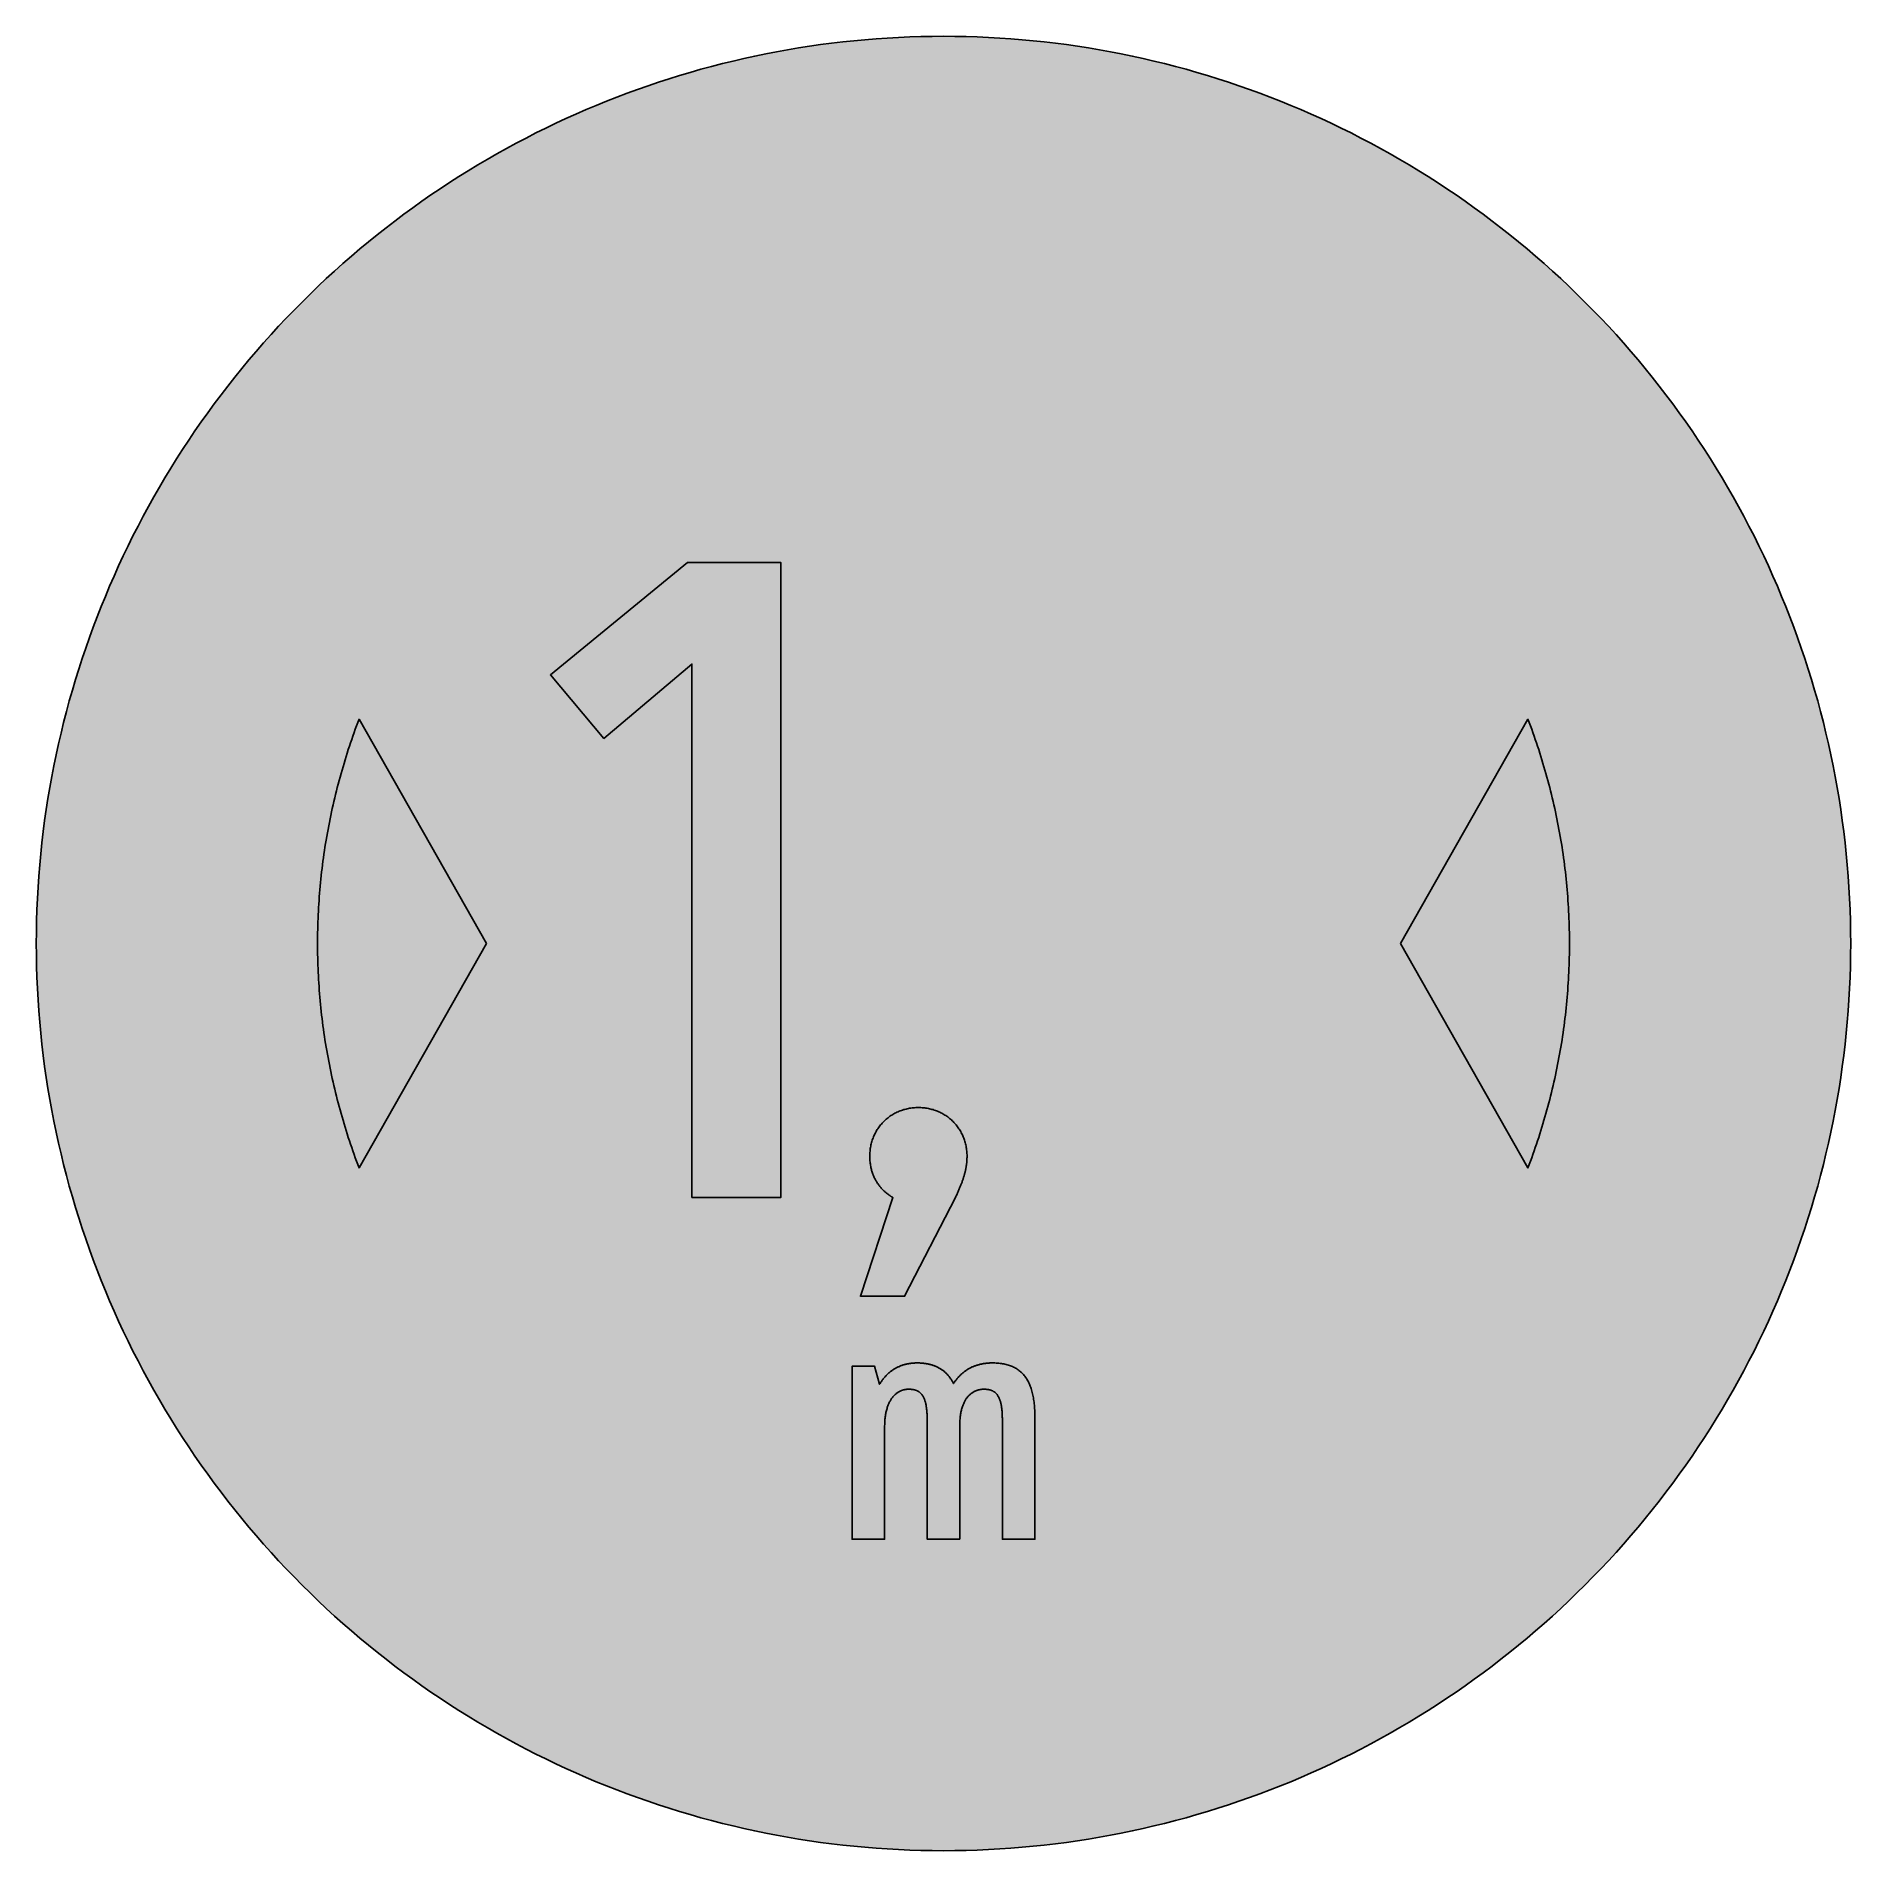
# Model space of a CAD drawing. Header units: millimetres. Extents: x 0 to 212, y 0 to 212.
import ezdxf

# ---------------------------------------------------------------- set-up
doc = ezdxf.new("R2010")
doc.units = ezdxf.units.MM

msp = doc.modelspace()

# ---------------------------------------------------------------- hatches: boundary and pattern name
for color, points in [(254, [(211.7189, 105.8869), (211.709, 107.2007), (211.6861, 108.5139), (211.6455, 109.8245), (211.5871, 111.1326), (211.5134, 112.4407), (211.4245, 113.7437), (211.3204, 115.0468), (211.201, 116.3447), (211.0638, 117.6426), (210.9114, 118.9355), (210.7413, 120.2258), (210.5584, 121.5136), (210.3577, 122.7988), (210.1418, 124.079), (209.9107, 125.3566), (209.6643, 126.6292), (209.4027, 127.8992), (209.1258, 129.1641), (208.8337, 130.4239), (208.5264, 131.6812), (208.2038, 132.936), (207.866, 134.1831), (207.5104, 135.4277), (207.1421, 136.6647), (206.7611, 137.8991), (206.3623, 139.1285), (205.9483, 140.3502), (205.5216, 141.5694), (205.0771, 142.781), (204.6199, 143.9901), (204.1474, 145.1915), (203.6623, 146.3853), (203.1619, 147.574), (202.6463, 148.7576), (202.1154, 149.9362), (201.5693, 151.1046), (201.0105, 152.2705), (200.439, 153.4262), (199.8523, 154.5768), (199.2503, 155.7198), (198.6356, 156.8577), (198.0057, 157.9855), (197.3605, 159.1081), (196.7052, 160.2232), (196.0321, 161.3281), (195.3489, 162.4279), (194.6504, 163.5176), (193.9366, 164.6022), (193.2102, 165.6766), (192.471, 166.7434), (191.7167, 167.8), (190.9521, 168.849), (190.1698, 169.8904), (189.3773, 170.9217), (188.5696, 171.9428), (187.7517, 172.9562), (186.9161, 173.9621), (186.0702, 174.9552), (185.2117, 175.9407), (184.338, 176.9161), (183.454, 177.8838), (182.5549, 178.8389), (181.643, 179.7837), (180.721, 180.7185), (179.7837, 181.643), (178.8389, 182.5549), (177.8838, 183.454), (176.9161, 184.338), (175.9407, 185.2117), (174.9552, 186.0702), (173.9621, 186.9161), (172.9562, 187.7492), (171.9428, 188.5696), (170.9217, 189.3773), (169.8904, 190.1698), (168.849, 190.9496), (167.8, 191.7167), (166.7408, 192.471), (165.6766, 193.2102), (164.6022, 193.9366), (163.5176, 194.6504), (162.4279, 195.3489), (161.3281, 196.0321), (160.2232, 196.7052), (159.1081, 197.3631), (157.9855, 198.0057), (156.8577, 198.6356), (155.7198, 199.2503), (154.5768, 199.8523), (153.4262, 200.439), (152.2705, 201.0131), (151.1046, 201.5719), (149.9362, 202.1154), (148.7576, 202.6463), (147.574, 203.1619), (146.3853, 203.6623), (145.1889, 204.15), (143.9875, 204.6199), (142.781, 205.0796), (141.5694, 205.5216), (140.3502, 205.9483), (139.1285, 206.3623), (137.8991, 206.7611), (136.6647, 207.1446), (135.4252, 207.5129), (134.1831, 207.866), (132.9334, 208.2038), (131.6812, 208.5264), (130.4239, 208.8337), (129.1641, 209.1284), (127.8966, 209.4052), (126.6292, 209.6668), (125.3541, 209.9132), (124.0765, 210.1444), (122.7963, 210.3603), (121.5136, 210.5584), (120.2258, 210.7438), (118.9355, 210.9114), (117.6401, 211.0638), (116.3447, 211.201), (115.0468, 211.3229), (113.7437, 211.4271), (112.4382, 211.516), (111.1326, 211.5896), (109.8245, 211.6455), (108.5113, 211.6861), (107.1982, 211.7115), (105.885, 211.7192), (104.5693, 211.7115), (103.2561, 211.6861), (101.9454, 211.6455), (100.6373, 211.5896), (99.3292, 211.516), (98.0262, 211.4271), (96.7232, 211.3229), (95.4253, 211.201), (94.1273, 211.0638), (92.8345, 210.9114), (91.5441, 210.7438), (90.2564, 210.5584), (88.9711, 210.3603), (87.691, 210.1444), (86.4133, 209.9132), (85.1408, 209.6668), (83.8708, 209.4052), (82.6059, 209.1284), (81.346, 208.8337), (80.0887, 208.5264), (78.834, 208.2038), (77.5868, 207.866), (76.3422, 207.5129), (75.1053, 207.1446), (73.8708, 206.7611), (72.6415, 206.3623), (71.4197, 205.9483), (70.2005, 205.5216), (68.9889, 205.0796), (67.7799, 204.6199), (66.5785, 204.15), (65.3847, 203.6623), (64.196, 203.1619), (63.0123, 202.6463), (61.8338, 202.1154), (60.6628, 201.5719), (59.4995, 201.0131), (58.3438, 200.439), (57.1932, 199.8523), (56.0502, 199.2503), (54.9123, 198.6356), (53.7845, 198.0057), (52.6618, 197.3631), (51.5468, 196.7052), (50.4419, 196.0321), (49.342, 195.3489), (48.2524, 194.6504), (47.1678, 193.9366), (46.0934, 193.2102), (45.0266, 192.471), (43.9699, 191.7167), (42.9209, 190.9496), (41.8795, 190.1698), (40.8483, 189.3773), (39.8272, 188.5696), (38.8137, 187.7492), (37.8079, 186.9161), (36.8148, 186.0702), (35.8292, 185.2117), (34.8539, 184.338), (33.8861, 183.454), (32.9311, 182.5549), (31.9862, 181.643), (31.049, 180.7185), (30.1269, 179.7837), (29.2151, 178.8389), (28.3159, 177.8838), (27.432, 176.9161), (26.5582, 175.9407), (25.6997, 174.9552), (24.8539, 173.9621), (24.0208, 172.9562), (23.2004, 171.9428), (22.3926, 170.9217), (21.6002, 169.8904), (20.8204, 168.849), (20.0533, 167.8), (19.2989, 166.7434), (18.5598, 165.6766), (17.8333, 164.6022), (17.1196, 163.5176), (16.4211, 162.4279), (15.7378, 161.3281), (15.0647, 160.2232), (14.4069, 159.1081), (13.7643, 157.9855), (13.1343, 156.8577), (12.5197, 155.7198), (11.9177, 154.5768), (11.3309, 153.4262), (10.7569, 152.2705), (10.1981, 151.1046), (9.6545, 149.9362), (9.1237, 148.7576), (8.6081, 147.574), (8.1077, 146.3853), (7.62, 145.1915), (7.1501, 143.9901), (6.6904, 142.781), (6.2484, 141.5694), (5.8217, 140.3502), (5.4077, 139.1285), (5.0089, 137.8991), (4.6253, 136.6647), (4.257, 135.4277), (3.904, 134.1831), (3.5662, 132.936), (3.2436, 131.6812), (2.9362, 130.4239), (2.6416, 129.1641), (2.3647, 127.8992), (2.1031, 126.6292), (1.8567, 125.3566), (1.6256, 124.079), (1.4097, 122.7988), (1.2116, 121.5136), (1.0262, 120.2258), (0.8585, 118.9355), (0.7061, 117.6426), (0.569, 116.3447), (0.447, 115.0468), (0.3429, 113.7437), (0.254, 112.4407), (0.1803, 111.1326), (0.1245, 109.8245), (0.0838, 108.5139), (0.0584, 107.2007), (0.0508, 105.885), (0.0584, 104.5718), (0.0838, 103.2586), (0.1245, 101.9454), (0.1803, 100.6373), (0.254, 99.3318), (0.3429, 98.0262), (0.447, 96.7232), (0.569, 95.4253), (0.7061, 94.1299), (0.8585, 92.8345), (1.0262, 91.5441), (1.2116, 90.2564), (1.4097, 88.9737), (1.6256, 87.6935), (1.8567, 86.4159), (2.1031, 85.1408), (2.3647, 83.8733), (2.6416, 82.6059), (2.9362, 81.346), (3.2436, 80.0887), (3.5662, 78.8365), (3.904, 77.5868), (4.257, 76.3448), (4.6253, 75.1053), (5.0089, 73.8708), (5.4077, 72.6415), (5.8217, 71.4197), (6.2484, 70.2005), (6.6904, 68.9889), (7.1501, 67.7824), (7.62, 66.581), (8.1077, 65.3847), (8.6081, 64.196), (9.1237, 63.0123), (9.6545, 61.8338), (10.1981, 60.6654), (10.7569, 59.4995), (11.3309, 58.3438), (11.9177, 57.1932), (12.5197, 56.0502), (13.1343, 54.9123), (13.7643, 53.7845), (14.4069, 52.6618), (15.0647, 51.5468), (15.7378, 50.4419), (16.4211, 49.342), (17.1196, 48.2524), (17.8333, 47.1678), (18.5598, 46.0934), (19.2989, 45.0291), (20.0533, 43.9699), (20.8204, 42.9209), (21.6002, 41.8795), (22.3926, 40.8483), (23.2004, 39.8272), (24.0208, 38.8137), (24.8539, 37.8079), (25.6997, 36.8148), (26.5582, 35.8292), (27.432, 34.8539), (28.3159, 33.8861), (29.2151, 32.9311), (30.1269, 31.9862), (31.049, 31.049), (31.9862, 30.1269), (32.9311, 29.2151), (33.8861, 28.3159), (34.8539, 27.432), (35.8292, 26.5582), (36.8148, 25.6997), (37.8079, 24.8539), (38.8137, 24.0182), (39.8272, 23.2004), (40.8483, 22.3926), (41.8795, 21.6002), (42.9209, 20.8178), (43.9699, 20.0533), (45.0266, 19.2989), (46.0934, 18.5598), (47.1678, 17.8333), (48.2524, 17.1196), (49.342, 16.4211), (50.4419, 15.7378), (51.5468, 15.0647), (52.6618, 14.4094), (53.7845, 13.7643), (54.9123, 13.1343), (56.0502, 12.5197), (57.1932, 11.9177), (58.3438, 11.3309), (59.4995, 10.7594), (60.6628, 10.2006), (61.8338, 9.6545), (63.0123, 9.1237), (64.196, 8.6081), (65.3847, 8.1077), (66.5785, 7.6225), (67.7799, 7.1501), (68.9889, 6.6929), (70.2005, 6.2484), (71.4197, 5.8217), (72.6415, 5.4077), (73.8708, 5.0089), (75.1053, 4.6279), (76.3422, 4.2596), (77.5868, 3.904), (78.834, 3.5662), (80.0887, 3.2436), (81.346, 2.9362), (82.6059, 2.6441), (83.8708, 2.3673), (85.1408, 2.1057), (86.4133, 1.8593), (87.691, 1.6281), (88.9711, 1.4122), (90.2564, 1.2116), (91.5441, 1.0287), (92.8345, 0.8585), (94.1273, 0.7061), (95.4253, 0.569), (96.7232, 0.4496), (98.0262, 0.3454), (99.3292, 0.2565), (100.6373, 0.1829), (101.9454, 0.1245), (103.2561, 0.0838), (104.5693, 0.061), (105.885, 0.0533), (107.1982, 0.061), (108.5113, 0.0838), (109.8245, 0.1245), (111.1326, 0.1829), (112.4382, 0.2565), (113.7437, 0.3454), (115.0468, 0.4496), (116.3447, 0.569), (117.6401, 0.7061), (118.9355, 0.8585), (120.2258, 1.0287), (121.5136, 1.2116), (122.7963, 1.4122), (124.0765, 1.6281), (125.3541, 1.8593), (126.6292, 2.1057), (127.8966, 2.3673), (129.1641, 2.6441), (130.4239, 2.9362), (131.6812, 3.2436), (132.9334, 3.5662), (134.1831, 3.904), (135.4252, 4.2596), (136.6647, 4.6279), (137.8991, 5.0089), (139.1285, 5.4077), (140.3502, 5.8217), (141.5694, 6.2484), (142.781, 6.6929), (143.9875, 7.1501), (145.1889, 7.6225), (146.3853, 8.1077), (147.574, 8.6081), (148.7576, 9.1237), (149.9362, 9.6545), (151.1046, 10.2006), (152.2705, 10.7594), (153.4262, 11.3309), (154.5768, 11.9177), (155.7198, 12.5197), (156.8577, 13.1343), (157.9855, 13.7643), (159.1081, 14.4094), (160.2232, 15.0647), (161.3281, 15.7378), (162.4279, 16.4211), (163.5176, 17.1196), (164.6022, 17.8333), (165.6766, 18.5598), (166.7408, 19.2989), (167.8, 20.0533), (168.849, 20.8178), (169.8904, 21.6002), (170.9217, 22.3926), (171.9428, 23.2004), (172.9562, 24.0182), (173.9621, 24.8539), (174.9552, 25.6997), (175.9407, 26.5582), (176.9161, 27.432), (177.8838, 28.3159), (178.8389, 29.2151), (179.7837, 30.1269), (180.721, 31.049), (181.643, 31.9862), (182.5549, 32.9311), (183.454, 33.8861), (184.338, 34.8539), (185.2117, 35.8292), (186.0702, 36.8148), (186.9161, 37.8079), (187.7517, 38.8137), (188.5696, 39.8272), (189.3773, 40.8483), (190.1698, 41.8795), (190.9521, 42.9209), (191.7167, 43.9699), (192.471, 45.0291), (193.2102, 46.0934), (193.9366, 47.1678), (194.6504, 48.2524), (195.3489, 49.342), (196.0321, 50.4419), (196.7052, 51.5468), (197.3605, 52.6618), (198.0057, 53.7845), (198.6356, 54.9123), (199.2503, 56.0502), (199.8523, 57.1932), (200.439, 58.3438), (201.0105, 59.4995), (201.5693, 60.6654), (202.1154, 61.8338), (202.6463, 63.0123), (203.1619, 64.196), (203.6623, 65.3847), (204.1474, 66.581), (204.6199, 67.7824), (205.0771, 68.9889), (205.5216, 70.2005), (205.9483, 71.4197), (206.3623, 72.6415), (206.7611, 73.8708), (207.1421, 75.1053), (207.5104, 76.3448), (207.866, 77.5868), (208.2038, 78.8365), (208.5264, 80.0887), (208.8337, 81.346), (209.1258, 82.6059), (209.4027, 83.8733), (209.6643, 85.1408), (209.9107, 86.4159), (210.1418, 87.6935), (210.3577, 88.9737), (210.5584, 90.2564), (210.7413, 91.5441), (210.9114, 92.8345), (211.0638, 94.1299), (211.201, 95.4253), (211.3204, 96.7232), (211.4245, 98.0262), (211.5134, 99.3318), (211.5871, 100.6373), (211.6455, 101.9454), (211.6861, 103.2586), (211.709, 104.5718), (211.7166, 105.885)]), (59, [(76.5348, 76.2536), (86.9075, 76.2536), (86.9075, 150.3355), (76.0056, 150.3355), (60.0244, 137.2122), (66.27, 129.8039), (76.5348, 138.4815)]), (59, [(52.572, 105.8869), (37.7112, 132.0557), (37.5615, 131.6634), (37.4142, 131.2697), (37.2694, 130.876), (37.1272, 130.4823), (36.9875, 130.0886), (36.8503, 129.6924), (36.7132, 129.2962), (36.5811, 128.8999), (36.449, 128.5011), (36.322, 128.1024), (36.195, 127.7036), (36.0705, 127.3048), (35.9512, 126.9035), (35.8318, 126.5022), (35.7149, 126.1008), (35.5981, 125.6995), (35.4863, 125.2982), (35.3771, 124.8943), (35.2704, 124.4905), (35.1638, 124.0866), (35.0622, 123.6802), (34.9606, 123.2764), (34.8615, 122.87), (34.765, 122.4636), (34.6735, 122.0546), (34.5821, 121.6482), (34.4932, 121.2393), (34.4043, 120.8303), (34.3205, 120.4214), (34.2392, 120.0125), (34.1605, 119.6035), (34.0817, 119.192), (34.0081, 118.7831), (33.9344, 118.3716), (33.8633, 117.9601), (33.7972, 117.5461), (33.7312, 117.1346), (33.6677, 116.7206), (33.6067, 116.3091), (33.5483, 115.8951), (33.4924, 115.4811), (33.4391, 115.0671), (33.3883, 114.6531), (33.3375, 114.2365), (33.2918, 113.8225), (33.2486, 113.4059), (33.2054, 112.9894), (33.1673, 112.5753), (33.1292, 112.1588), (33.0937, 111.7422), (33.0632, 111.3231), (33.0327, 110.9066), (33.0048, 110.49), (32.9794, 110.0709), (32.9565, 109.6543), (32.9362, 109.2352), (32.9184, 108.8187), (32.9032, 108.3996), (32.8905, 107.9805), (32.8778, 107.5614), (32.8701, 107.1423), (32.8651, 106.7232), (32.86, 106.3041), (32.86, 105.885), (32.86, 105.4659), (32.8651, 105.0468), (32.8701, 104.6277), (32.8778, 104.2086), (32.8905, 103.7895), (32.9032, 103.3704), (32.9184, 102.9538), (32.9362, 102.5347), (32.9565, 102.1156), (32.9794, 101.6991), (33.0048, 101.28), (33.0327, 100.8634), (33.0632, 100.4468), (33.0937, 100.0303), (33.1292, 99.6137), (33.1673, 99.1972), (33.2054, 98.7806), (33.2486, 98.364), (33.2918, 97.9475), (33.3375, 97.5335), (33.3883, 97.1194), (33.4391, 96.7029), (33.4924, 96.2889), (33.5483, 95.8748), (33.6067, 95.4608), (33.6677, 95.0493), (33.7312, 94.6353), (33.7972, 94.2238), (33.8633, 93.8098), (33.9344, 93.3983), (34.0081, 92.9869), (34.0817, 92.5779), (34.1605, 92.1664), (34.2392, 91.7575), (34.3205, 91.346), (34.4043, 90.9371), (34.4932, 90.5307), (34.5821, 90.1217), (34.6735, 89.7128), (34.765, 89.3064), (34.8615, 88.9), (34.9606, 88.4936), (35.0622, 88.0897), (35.1638, 87.6833), (35.2704, 87.2795), (35.3771, 86.8756), (35.4863, 86.4718), (35.5981, 86.0704), (35.7149, 85.6666), (35.8318, 85.2653), (35.9512, 84.8665), (36.0705, 84.4652), (36.195, 84.0664), (36.322, 83.6676), (36.449, 83.2688), (36.5811, 82.87), (36.7132, 82.4738), (36.8503, 82.0776), (36.9875, 81.6813), (37.1272, 81.2876), (37.2694, 80.8939), (37.4142, 80.5002), (37.5615, 80.1065), (37.7088, 79.7154)]), (59, [(159.2005, 105.8869), (174.0613, 132.0557), (174.2084, 131.6634), (174.3558, 131.2697), (174.5005, 130.876), (174.6428, 130.4823), (174.7825, 130.0886), (174.9196, 129.6924), (175.0568, 129.2962), (175.1889, 128.8999), (175.3184, 128.5011), (175.448, 128.1024), (175.575, 127.7036), (175.6969, 127.3048), (175.8188, 126.9035), (175.9382, 126.5022), (176.055, 126.1008), (176.1693, 125.6995), (176.2811, 125.2982), (176.3928, 124.8943), (176.4995, 124.4905), (176.6062, 124.0866), (176.7078, 123.6802), (176.8094, 123.2764), (176.9059, 122.87), (177.0024, 122.4636), (177.0964, 122.0546), (177.1879, 121.6482), (177.2768, 121.2393), (177.3631, 120.8303), (177.4469, 120.4214), (177.5308, 120.0125), (177.6095, 119.6035), (177.6857, 119.192), (177.7619, 118.7831), (177.833, 118.3716), (177.9041, 117.9601), (177.9727, 117.5461), (178.0388, 117.1346), (178.0997, 116.7206), (178.1607, 116.3091), (178.2191, 115.8951), (178.275, 115.4811), (178.3309, 115.0671), (178.3817, 114.6531), (178.4299, 114.2365), (178.4756, 113.8225), (178.5214, 113.4059), (178.562, 112.9894), (178.6026, 112.5753), (178.6382, 112.1588), (178.6738, 111.7422), (178.7068, 111.3231), (178.7373, 110.9066), (178.7652, 110.49), (178.7881, 110.0709), (178.8109, 109.6543), (178.8312, 109.2352), (178.8516, 108.8187), (178.8668, 108.3996), (178.8795, 107.9805), (178.8897, 107.5614), (178.8973, 107.1423), (178.9049, 106.7232), (178.9074, 106.3041), (178.91, 105.885), (178.9074, 105.4659), (178.9049, 105.0468), (178.8973, 104.6277), (178.8897, 104.2086), (178.8795, 103.7895), (178.8668, 103.3704), (178.8516, 102.9538), (178.8312, 102.5347), (178.8109, 102.1156), (178.7881, 101.6991), (178.7652, 101.28), (178.7373, 100.8634), (178.7068, 100.4468), (178.6738, 100.0303), (178.6382, 99.6137), (178.6026, 99.1972), (178.562, 98.7806), (178.5214, 98.364), (178.4756, 97.9475), (178.4299, 97.5335), (178.3817, 97.1194), (178.3309, 96.7029), (178.275, 96.2889), (178.2191, 95.8748), (178.1607, 95.4608), (178.0997, 95.0493), (178.0388, 94.6353), (177.9727, 94.2238), (177.9041, 93.8098), (177.833, 93.3983), (177.7619, 92.9869), (177.6857, 92.5779), (177.6095, 92.1664), (177.5308, 91.7575), (177.4469, 91.346), (177.3631, 90.9371), (177.2768, 90.5307), (177.1879, 90.1217), (177.0964, 89.7128), (177.0024, 89.3064), (176.9059, 88.9), (176.8094, 88.4936), (176.7078, 88.0897), (176.6062, 87.6833), (176.4995, 87.2795), (176.3928, 86.8756), (176.2811, 86.4718), (176.1693, 86.0704), (176.055, 85.6666), (175.9382, 85.2653), (175.8188, 84.8665), (175.6969, 84.4652), (175.575, 84.0664), (175.448, 83.6676), (175.3184, 83.2688), (175.1889, 82.87), (175.0568, 82.4738), (174.9196, 82.0776), (174.7825, 81.6813), (174.6428, 81.2876), (174.5005, 80.8939), (174.3558, 80.5002), (174.2084, 80.1065), (174.0611, 79.7154)]), (59, [(97.2855, 81.0793), (97.2845, 80.9371), (97.2896, 80.7974), (97.2972, 80.6602), (97.3074, 80.5256), (97.3176, 80.3935), (97.3328, 80.264), (97.3506, 80.137), (97.3684, 80.0125), (97.3912, 79.8906), (97.4141, 79.7712), (97.442, 79.6519), (97.47, 79.5376), (97.4979, 79.4233), (97.5309, 79.314), (97.5639, 79.2048), (97.5995, 79.0981), (97.6376, 78.994), (97.6757, 78.8924), (97.7163, 78.7908), (97.7595, 78.6943), (97.8027, 78.5978), (97.8484, 78.5038), (97.8941, 78.4123), (97.9399, 78.3234), (97.9881, 78.2371), (98.0389, 78.1507), (98.0897, 78.0669), (98.1405, 77.9856), (98.1913, 77.9069), (98.2447, 77.8307), (98.298, 77.7545), (98.3539, 77.6808), (98.4072, 77.6097), (98.4631, 77.5386), (98.519, 77.4725), (98.5749, 77.4065), (98.6307, 77.343), (98.6866, 77.2795), (98.745, 77.2211), (98.8009, 77.1627), (98.8568, 77.1042), (98.9152, 77.0509), (98.9711, 76.9976), (99.027, 76.9442), (99.0829, 76.896), (99.1387, 76.8477), (99.1946, 76.802), (99.248, 76.7563), (99.3013, 76.7131), (99.3546, 76.6724), (99.408, 76.6318), (99.4613, 76.5937), (99.5121, 76.5581), (99.5604, 76.5226), (99.6112, 76.487), (99.6569, 76.4565), (99.7052, 76.4261), (99.7509, 76.3956), (99.7941, 76.3676), (99.8372, 76.3422), (99.8779, 76.3168), (99.9185, 76.294), (99.9566, 76.2737), (99.9922, 76.2533), (96.1842, 64.7386), (101.3492, 64.7386), (107.2762, 76.2536), (107.3252, 76.36), (107.376, 76.4642), (107.4242, 76.5683), (107.4725, 76.6699), (107.5182, 76.7715), (107.5639, 76.8706), (107.6071, 76.9696), (107.6503, 77.0661), (107.6909, 77.1627), (107.7316, 77.2592), (107.7697, 77.3532), (107.8078, 77.4446), (107.8459, 77.536), (107.8814, 77.6275), (107.917, 77.7164), (107.95, 77.8027), (107.983, 77.8916), (108.016, 77.9755), (108.0465, 78.0618), (108.077, 78.1456), (108.1049, 78.2269), (108.1329, 78.3107), (108.1608, 78.392), (108.1862, 78.4708), (108.2116, 78.5495), (108.237, 78.6282), (108.2599, 78.7044), (108.2827, 78.7806), (108.3056, 78.8568), (108.3259, 78.9305), (108.3462, 79.0042), (108.364, 79.0778), (108.3843, 79.1489), (108.4021, 79.2201), (108.4174, 79.2912), (108.4351, 79.3623), (108.4504, 79.4309), (108.4631, 79.4995), (108.4783, 79.5655), (108.491, 79.6315), (108.5037, 79.7001), (108.5164, 79.7636), (108.5266, 79.8297), (108.5367, 79.8932), (108.5469, 79.9567), (108.5571, 80.0202), (108.5647, 80.0837), (108.5723, 80.1446), (108.5799, 80.2081), (108.5875, 80.2691), (108.5926, 80.3275), (108.5977, 80.3885), (108.6053, 80.4469), (108.6079, 80.5078), (108.6129, 80.5663), (108.6155, 80.6247), (108.6206, 80.6831), (108.6231, 80.739), (108.6256, 80.7974), (108.6256, 80.8533), (108.6282, 80.9092), (108.6282, 80.9676), (108.6282, 81.0235), (108.6307, 81.0768), (108.6282, 81.2292), (108.6231, 81.3765), (108.6129, 81.5238), (108.6002, 81.6712), (108.585, 81.8159), (108.5672, 81.9607), (108.5444, 82.103), (108.519, 82.2452), (108.4885, 82.3849), (108.4555, 82.5246), (108.4199, 82.6592), (108.3818, 82.7964), (108.3386, 82.9285), (108.2954, 83.0605), (108.2472, 83.1926), (108.1964, 83.3222), (108.1405, 83.4492), (108.0846, 83.5736), (108.0237, 83.6981), (107.9627, 83.8175), (107.8967, 83.9394), (107.8281, 84.0562), (107.757, 84.1731), (107.6833, 84.2848), (107.6071, 84.3991), (107.5284, 84.5083), (107.4445, 84.615), (107.3607, 84.7217), (107.2744, 84.8233), (107.1855, 84.9249), (107.094, 85.024), (107, 85.1205), (106.9035, 85.2145), (106.8045, 85.3059), (106.7029, 85.3948), (106.6013, 85.4812), (106.4946, 85.565), (106.3879, 85.6488), (106.2761, 85.7275), (106.1644, 85.8037), (106.0526, 85.8774), (105.9358, 85.9485), (105.8164, 86.0171), (105.697, 86.0831), (105.5751, 86.1441), (105.4532, 86.2051), (105.3262, 86.2609), (105.1992, 86.3168), (105.0722, 86.3676), (104.9401, 86.4159), (104.808, 86.4591), (104.6734, 86.5022), (104.5388, 86.5403), (104.4016, 86.5759), (104.2645, 86.6089), (104.1248, 86.6394), (103.9825, 86.6648), (103.8403, 86.6877), (103.6955, 86.7054), (103.5507, 86.7207), (103.4034, 86.7334), (103.2561, 86.7435), (103.1062, 86.7486), (102.9564, 86.7512), (102.8065, 86.7486), (102.6566, 86.7435), (102.5093, 86.7334), (102.362, 86.7207), (102.2172, 86.7054), (102.0724, 86.6877), (101.9302, 86.6648), (101.788, 86.6394), (101.6483, 86.6089), (101.5111, 86.5759), (101.3739, 86.5403), (101.2393, 86.5022), (101.1047, 86.4591), (100.9726, 86.4159), (100.8405, 86.3676), (100.7135, 86.3168), (100.5865, 86.2609), (100.4595, 86.2051), (100.3376, 86.1441), (100.2157, 86.0831), (100.0963, 86.0171), (99.9769, 85.9485), (99.8626, 85.8774), (99.7483, 85.8037), (99.6366, 85.7275), (99.5274, 85.6488), (99.4181, 85.565), (99.314, 85.4812), (99.2099, 85.3948), (99.1083, 85.3059), (99.0092, 85.2145), (98.9152, 85.1205), (98.8187, 85.024), (98.7273, 84.9249), (98.6384, 84.8233), (98.552, 84.7217), (98.4682, 84.615), (98.3869, 84.5083), (98.3082, 84.3991), (98.232, 84.2848), (98.1558, 84.1731), (98.0846, 84.0562), (98.0186, 83.9394), (97.9526, 83.8175), (97.8891, 83.6981), (97.8281, 83.5736), (97.7722, 83.4492), (97.7189, 83.3222), (97.6681, 83.1926), (97.6198, 83.0605), (97.5741, 82.9285), (97.5309, 82.7964), (97.4928, 82.6592), (97.4573, 82.5246), (97.4242, 82.3849), (97.3963, 82.2452), (97.3709, 82.103), (97.348, 81.9607), (97.3277, 81.8159), (97.3125, 81.6712), (97.2998, 81.5238), (97.2922, 81.3765), (97.2871, 81.2292), (97.2845, 81.0768)]), (59, [(107.7874, 36.3897), (107.7874, 49.6986), (107.7874, 49.8526), (107.79, 50.0024), (107.7976, 50.1498), (107.8052, 50.2945), (107.8154, 50.4342), (107.8281, 50.5714), (107.8408, 50.706), (107.8586, 50.8356), (107.8763, 50.9626), (107.8967, 51.087), (107.9195, 51.2064), (107.9449, 51.3232), (107.9703, 51.4375), (107.9983, 51.5493), (108.0287, 51.656), (108.0592, 51.7601), (108.0922, 51.8617), (108.1253, 51.9608), (108.1634, 52.0548), (108.1989, 52.1487), (108.2396, 52.2376), (108.2777, 52.324), (108.3208, 52.4104), (108.364, 52.4916), (108.4072, 52.5678), (108.4529, 52.644), (108.4986, 52.7177), (108.5469, 52.7888), (108.5952, 52.8574), (108.646, 52.9209), (108.6942, 52.9844), (108.7476, 53.0454), (108.7984, 53.1038), (108.8517, 53.1597), (108.905, 53.2105), (108.9609, 53.2613), (109.0168, 53.3121), (109.0727, 53.3578), (109.1286, 53.401), (109.1844, 53.4441), (109.2429, 53.4822), (109.2987, 53.5203), (109.3572, 53.5559), (109.4156, 53.5889), (109.4765, 53.6219), (109.535, 53.6499), (109.5934, 53.6778), (109.6518, 53.7032), (109.7128, 53.7286), (109.7712, 53.7489), (109.8321, 53.7693), (109.8906, 53.7896), (109.949, 53.8048), (110.0099, 53.8201), (110.0684, 53.8353), (110.1268, 53.8455), (110.1852, 53.8556), (110.2436, 53.8658), (110.2995, 53.8734), (110.3579, 53.8785), (110.4138, 53.8836), (110.4697, 53.8861), (110.5256, 53.8886), (110.5814, 53.8886), (110.6475, 53.8886), (110.7135, 53.8861), (110.777, 53.8836), (110.8431, 53.881), (110.904, 53.8759), (110.965, 53.8683), (111.0259, 53.8607), (111.0869, 53.8531), (111.1453, 53.8429), (111.2037, 53.8302), (111.2596, 53.8175), (111.3155, 53.8023), (111.3688, 53.787), (111.4222, 53.7693), (111.4755, 53.7489), (111.5263, 53.7286), (111.5771, 53.7058), (111.6254, 53.6829), (111.6736, 53.6575), (111.7219, 53.6296), (111.7676, 53.6016), (111.8133, 53.5686), (111.8565, 53.5381), (111.8997, 53.5026), (111.9403, 53.467), (111.9835, 53.4289), (112.0216, 53.3883), (112.0597, 53.3451), (112.0978, 53.3019), (112.1359, 53.2562), (112.1715, 53.2079), (112.207, 53.1571), (112.2401, 53.1038), (112.2731, 53.0504), (112.3036, 52.992), (112.334, 52.9336), (112.362, 52.8726), (112.3925, 52.8091), (112.4179, 52.7431), (112.4458, 52.6745), (112.4712, 52.6034), (112.4941, 52.5323), (112.5169, 52.4561), (112.5398, 52.3773), (112.5601, 52.2961), (112.5804, 52.2148), (112.5982, 52.1284), (112.616, 52.0395), (112.6338, 51.9481), (112.649, 51.8541), (112.6642, 51.7576), (112.6769, 51.6585), (112.6896, 51.5569), (112.6998, 51.4528), (112.71, 51.3436), (112.7201, 51.2343), (112.7277, 51.12), (112.7354, 51.0032), (112.7404, 50.8838), (112.7455, 50.7619), (112.7481, 50.6374), (112.7506, 50.5079), (112.7531, 50.3758), (112.7531, 50.2412), (112.7552, 36.3897), (116.5571, 36.3897), (116.5571, 50.4373), (116.5555, 50.6476), (116.5504, 50.8533), (116.5454, 51.0565), (116.5377, 51.2572), (116.5276, 51.4528), (116.5174, 51.6458), (116.5022, 51.8338), (116.4844, 52.0192), (116.4666, 52.1995), (116.4463, 52.3773), (116.4234, 52.5526), (116.3955, 52.7228), (116.3676, 52.8904), (116.3371, 53.053), (116.3066, 53.213), (116.271, 53.3705), (116.2329, 53.5229), (116.1923, 53.6702), (116.1517, 53.8175), (116.1059, 53.9598), (116.0602, 54.0969), (116.0094, 54.2341), (115.9586, 54.3636), (115.9027, 54.4932), (115.8469, 54.6176), (115.7859, 54.7395), (115.7249, 54.8564), (115.6614, 54.9732), (115.5929, 55.0824), (115.5243, 55.1917), (115.4532, 55.2958), (115.377, 55.3974), (115.3008, 55.4939), (115.2195, 55.5904), (115.1382, 55.6819), (115.0518, 55.7682), (114.9655, 55.8546), (114.874, 55.9359), (114.7826, 56.0146), (114.6861, 56.0883), (114.587, 56.1594), (114.4854, 56.228), (114.3838, 56.294), (114.2771, 56.3575), (114.1679, 56.4159), (114.0536, 56.4718), (113.9393, 56.5252), (113.8225, 56.5734), (113.7031, 56.6217), (113.5786, 56.6649), (113.4516, 56.703), (113.3246, 56.7411), (113.1926, 56.7766), (113.0579, 56.8071), (112.9208, 56.835), (112.7785, 56.8604), (112.6363, 56.8833), (112.489, 56.9011), (112.3417, 56.9163), (112.1893, 56.9316), (112.0343, 56.9417), (111.8768, 56.9493), (111.7143, 56.9519), (111.5517, 56.9544), (111.4654, 56.9544), (111.3815, 56.9519), (111.2952, 56.9493), (111.2114, 56.9443), (111.1275, 56.9392), (111.0437, 56.9341), (110.9599, 56.9265), (110.8786, 56.9189), (110.7948, 56.9087), (110.7135, 56.8985), (110.6322, 56.8884), (110.551, 56.8757), (110.4697, 56.8604), (110.3909, 56.8452), (110.3097, 56.83), (110.2309, 56.8122), (110.1522, 56.7944), (110.0734, 56.7741), (109.9947, 56.7538), (109.9185, 56.7309), (109.8398, 56.708), (109.7636, 56.6852), (109.6874, 56.6598), (109.6112, 56.6318), (109.535, 56.6039), (109.4613, 56.576), (109.3876, 56.5455), (109.314, 56.515), (109.2403, 56.482), (109.1667, 56.449), (109.0955, 56.4134), (109.0244, 56.3778), (108.9533, 56.3397), (108.8822, 56.3016), (108.8111, 56.261), (108.7425, 56.2204), (108.6739, 56.1772), (108.6053, 56.134), (108.5367, 56.0883), (108.4707, 56.0426), (108.4047, 55.9943), (108.3386, 55.946), (108.2726, 55.8978), (108.2065, 55.8444), (108.143, 55.7936), (108.0795, 55.7403), (108.016, 55.6844), (107.9551, 55.6285), (107.8916, 55.5701), (107.8306, 55.5117), (107.7722, 55.4507), (107.7112, 55.3898), (107.6528, 55.3263), (107.5944, 55.2628), (107.536, 55.1967), (107.4801, 55.1307), (107.4242, 55.0621), (107.3683, 54.9935), (107.3125, 54.9224), (107.2591, 54.8513), (107.2058, 54.7776), (107.1524, 54.7014), (107.0991, 54.6252), (107.0483, 54.549), (107.0102, 54.6227), (106.9696, 54.6989), (106.9315, 54.7726), (106.8883, 54.8437), (106.8476, 54.9148), (106.8045, 54.9834), (106.7613, 55.052), (106.7156, 55.1205), (106.6698, 55.1866), (106.6241, 55.2501), (106.5759, 55.3136), (106.5301, 55.3745), (106.4793, 55.4355), (106.4311, 55.4965), (106.3803, 55.5549), (106.3295, 55.6108), (106.2761, 55.6666), (106.2228, 55.7225), (106.1695, 55.7759), (106.1136, 55.8292), (106.0577, 55.88), (106.0018, 55.9283), (105.9434, 55.9791), (105.885, 56.0248), (105.8266, 56.073), (105.7656, 56.1162), (105.7046, 56.1619), (105.6411, 56.2026), (105.5802, 56.2458), (105.5167, 56.2864), (105.4506, 56.3245), (105.3846, 56.3626), (105.3186, 56.3982), (105.2525, 56.4337), (105.1839, 56.4693), (105.1154, 56.5023), (105.0442, 56.5328), (104.9731, 56.5658), (104.902, 56.5937), (104.8309, 56.6217), (104.7572, 56.6496), (104.681, 56.675), (104.6074, 56.7004), (104.5312, 56.7233), (104.4524, 56.7461), (104.3762, 56.769), (104.2975, 56.7893), (104.2162, 56.8071), (104.1375, 56.8249), (104.0562, 56.8427), (103.9724, 56.8579), (103.8885, 56.8706), (103.8047, 56.8858), (103.7209, 56.896), (103.6345, 56.9087), (103.5482, 56.9163), (103.4593, 56.9265), (103.3704, 56.9341), (103.2815, 56.9392), (103.19, 56.9443), (103.0986, 56.9493), (103.0072, 56.9519), (102.9132, 56.9544), (102.8192, 56.9544), (102.7405, 56.9544), (102.6592, 56.9519), (102.5804, 56.9493), (102.5017, 56.9468), (102.4204, 56.9417), (102.3417, 56.9341), (102.2629, 56.929), (102.1842, 56.9214), (102.1055, 56.9112), (102.0267, 56.9011), (101.948, 56.8909), (101.8718, 56.8782), (101.793, 56.8655), (101.7143, 56.8503), (101.6381, 56.835), (101.5619, 56.8173), (101.4857, 56.7995), (101.4095, 56.7792), (101.3333, 56.7588), (101.2571, 56.7385), (101.1809, 56.7157), (101.1072, 56.6903), (101.031, 56.6649), (100.9574, 56.6395), (100.8837, 56.6115), (100.8101, 56.5836), (100.7389, 56.5531), (100.6653, 56.5201), (100.5942, 56.4871), (100.5205, 56.454), (100.4494, 56.4185), (100.3808, 56.3829), (100.3097, 56.3448), (100.2386, 56.3042), (100.17, 56.2635), (100.1014, 56.2229), (100.0328, 56.1797), (99.9668, 56.134), (99.8982, 56.0883), (99.8322, 56.0426), (99.7661, 55.9918), (99.7001, 55.9435), (99.6366, 55.8902), (99.5731, 55.8394), (99.5096, 55.7835), (99.4461, 55.7276), (99.3826, 55.6717), (99.3216, 55.6133), (99.2607, 55.5523), (99.1997, 55.4914), (99.1413, 55.4279), (99.0829, 55.3644), (99.0244, 55.2983), (98.966, 55.2298), (98.9101, 55.1612), (98.8543, 55.0901), (98.7984, 55.0189), (98.745, 54.9453), (98.6917, 54.8691), (98.6384, 54.7929), (98.585, 54.7141), (98.5342, 54.6354), (98.4834, 54.5541), (98.4352, 54.4703), (97.8531, 56.5683), (95.214, 56.5683), (95.214, 36.3897), (99.0177, 36.3897), (99.0177, 49.4672), (99.0168, 49.6291), (99.0219, 49.7891), (99.027, 49.944), (99.0346, 50.0964), (99.0448, 50.2463), (99.0575, 50.3911), (99.0727, 50.5308), (99.0905, 50.6705), (99.1083, 50.8025), (99.1311, 50.9346), (99.154, 51.0616), (99.1768, 51.1861), (99.2048, 51.3055), (99.2327, 51.4223), (99.2632, 51.5366), (99.2937, 51.6458), (99.3292, 51.7525), (99.3623, 51.8566), (99.4004, 51.9582), (99.4385, 52.0573), (99.4766, 52.1513), (99.5172, 52.2427), (99.5604, 52.3316), (99.6036, 52.418), (99.6493, 52.4993), (99.695, 52.5805), (99.7407, 52.6567), (99.789, 52.7304), (99.8372, 52.8041), (99.888, 52.8726), (99.9388, 52.9387), (99.9922, 53.0022), (100.043, 53.0631), (100.0963, 53.1216), (100.1522, 53.1774), (100.2055, 53.2308), (100.2614, 53.2816), (100.3173, 53.3298), (100.3757, 53.3756), (100.4316, 53.4213), (100.49, 53.4619), (100.5459, 53.5026), (100.6043, 53.5381), (100.6627, 53.5737), (100.7212, 53.6067), (100.7821, 53.6397), (100.8405, 53.6677), (100.899, 53.6956), (100.9574, 53.721), (101.0158, 53.7439), (101.0768, 53.7642), (101.1352, 53.7845), (101.1936, 53.8023), (101.252, 53.8175), (101.3079, 53.8328), (101.3663, 53.8429), (101.4247, 53.8556), (101.4806, 53.8632), (101.5365, 53.8734), (101.5924, 53.8785), (101.6483, 53.8836), (101.7016, 53.8861), (101.7575, 53.8886), (101.8108, 53.8886), (101.8769, 53.8886), (101.9429, 53.8861), (102.0064, 53.8836), (102.0699, 53.881), (102.1334, 53.8759), (102.1944, 53.8683), (102.2553, 53.8607), (102.3163, 53.8531), (102.3747, 53.8429), (102.4306, 53.8302), (102.489, 53.8175), (102.5423, 53.8023), (102.5982, 53.787), (102.6516, 53.7693), (102.7049, 53.7489), (102.7557, 53.7286), (102.8065, 53.7058), (102.8548, 53.6829), (102.903, 53.6575), (102.9513, 53.6296), (102.997, 53.6016), (103.0427, 53.5686), (103.0859, 53.5381), (103.1291, 53.5026), (103.1697, 53.467), (103.2129, 53.4289), (103.251, 53.3883), (103.2916, 53.3451), (103.3272, 53.3019), (103.3653, 53.2562), (103.4009, 53.2079), (103.4364, 53.1571), (103.4694, 53.1038), (103.5025, 53.0504), (103.5329, 52.992), (103.5634, 52.9336), (103.5939, 52.8726), (103.6218, 52.8091), (103.6498, 52.7431), (103.6752, 52.6745), (103.7006, 52.6034), (103.7234, 52.5323), (103.7463, 52.4561), (103.7692, 52.3773), (103.7895, 52.2961), (103.8098, 52.2148), (103.8276, 52.1284), (103.8454, 52.0395), (103.8631, 51.9481), (103.8784, 51.8541), (103.8936, 51.7576), (103.9063, 51.6585), (103.919, 51.5569), (103.9292, 51.4528), (103.9393, 51.3436), (103.9495, 51.2343), (103.9571, 51.12), (103.9647, 51.0032), (103.9698, 50.8838), (103.9749, 50.7619), (103.98, 50.6374), (103.9825, 50.5079), (103.9825, 50.3758), (103.9851, 50.2412), (103.9855, 36.3897)])]:
    msp.add_hatch(color=color).paths.add_polyline_path(points)
h = msp.add_hatch(color=22)
edge = h.paths.add_edge_path()
edge.add_line((206.4272, 105.8869), (206.4182, 107.1347))
edge.add_line((206.4182, 107.1347), (206.3953, 108.3818))
edge.add_line((206.3953, 108.3818), (206.3572, 109.6264))
edge.add_line((206.3572, 109.6264), (206.3013, 110.871))
edge.add_line((206.3013, 110.871), (206.2328, 112.1131))
edge.add_line((206.2328, 112.1131), (206.1489, 113.3526))
edge.add_line((206.1489, 113.3526), (206.0499, 114.5896))
edge.add_line((206.0499, 114.5896), (205.933, 115.824))
edge.add_line((205.933, 115.824), (205.8035, 117.0534))
edge.add_line((205.8035, 117.0534), (205.6587, 118.2827))
edge.add_line((205.6587, 118.2827), (205.4987, 119.5095))
edge.add_line((205.4987, 119.5095), (205.3234, 120.7313))
edge.add_line((205.3234, 120.7313), (205.1355, 121.953))
edge.add_line((205.1355, 121.953), (204.9297, 123.1697))
edge.add_line((204.9297, 123.1697), (204.7113, 124.3813))
edge.add_line((204.7113, 124.3813), (204.4776, 125.5928))
edge.add_line((204.4776, 125.5928), (204.2287, 126.7968))
edge.add_line((204.2287, 126.7968), (203.9645, 128.0008))
edge.add_line((203.9645, 128.0008), (203.6877, 129.1971))
edge.add_line((203.6877, 129.1971), (203.393, 130.3934))
edge.add_line((203.393, 130.3934), (203.0882, 131.5822))
edge.add_line((203.0882, 131.5822), (202.7657, 132.7683))
edge.add_line((202.7657, 132.7683), (202.4304, 133.9494))
edge.add_line((202.4304, 133.9494), (202.0799, 135.1255))
edge.add_line((202.0799, 135.1255), (201.7166, 136.2989))
edge.add_line((201.7166, 136.2989), (201.3382, 137.4648))
edge.add_line((201.3382, 137.4648), (200.9445, 138.6281))
edge.add_line((200.9445, 138.6281), (200.5381, 139.7864))
edge.add_line((200.5381, 139.7864), (200.119, 140.937))
edge.add_line((200.119, 140.937), (199.6846, 142.0851))
edge.add_line((199.6846, 142.0851), (199.2351, 143.2255))
edge.add_line((199.2351, 143.2255), (198.7728, 144.3609))
edge.add_line((198.7728, 144.3609), (198.2978, 145.4912))
edge.add_line((198.2978, 145.4912), (197.8076, 146.6139))
edge.add_line((197.8076, 146.6139), (197.3047, 147.734))
edge.add_line((197.3047, 147.734), (196.7865, 148.844))
edge.add_line((196.7865, 148.844), (196.2556, 149.9514))
edge.add_line((196.2556, 149.9514), (195.7121, 151.0513))
edge.add_line((195.7121, 151.0513), (195.1533, 152.1435))
edge.add_line((195.1533, 152.1435), (194.5818, 153.2306))
edge.add_line((194.5818, 153.2306), (193.9976, 154.3101))
edge.add_line((193.9976, 154.3101), (193.4007, 155.382))
edge.add_line((193.4007, 155.382), (192.7885, 156.4462))
edge.add_line((192.7885, 156.4462), (192.1637, 157.5054))
edge.add_line((192.1637, 157.5054), (191.5262, 158.557))
edge.add_line((191.5262, 158.557), (190.8759, 159.6009))
edge.add_line((190.8759, 159.6009), (190.2104, 160.6372))
edge.add_line((190.2104, 160.6372), (189.5348, 161.6659))
edge.add_line((189.5348, 161.6659), (188.8439, 162.687))
edge.add_line((188.8439, 162.687), (188.1429, 163.7005))
edge.add_line((188.1429, 163.7005), (187.4266, 164.7038))
edge.add_line((187.4266, 164.7038), (186.6976, 165.702))
edge.add_line((186.6976, 165.702), (185.9559, 166.69))
edge.add_line((185.9559, 166.69), (185.2041, 167.6705))
edge.add_line((185.2041, 167.6705), (184.437, 168.6408))
edge.add_line((184.437, 168.6408), (183.6572, 169.6034))
edge.add_line((183.6572, 169.6034), (182.8673, 170.5585))
edge.add_line((182.8673, 170.5585), (182.0621, 171.5033))
edge.add_line((182.0621, 171.5033), (181.2468, 172.4381))
edge.add_line((181.2468, 172.4381), (180.4162, 173.3652))
edge.add_line((180.4162, 173.3652), (179.5755, 174.2846))
edge.add_line((179.5755, 174.2846), (178.722, 175.1914))
edge.add_line((178.722, 175.1914), (177.8559, 176.0906))
edge.add_line((177.8559, 176.0906), (176.9796, 176.9796))
edge.add_line((176.9796, 176.9796), (176.0906, 177.8559))
edge.add_line((176.0906, 177.8559), (175.1914, 178.722))
edge.add_line((175.1914, 178.722), (174.2846, 179.5755))
edge.add_line((174.2846, 179.5755), (173.3652, 180.4162))
edge.add_line((173.3652, 180.4162), (172.4381, 181.2442))
edge.add_line((172.4381, 181.2442), (171.5033, 182.0621))
edge.add_line((171.5033, 182.0621), (170.5585, 182.8648))
edge.add_line((170.5585, 182.8648), (169.6034, 183.6572))
edge.add_line((169.6034, 183.6572), (168.6408, 184.437))
edge.add_line((168.6408, 184.437), (167.6705, 185.2041))
edge.add_line((167.6705, 185.2041), (166.69, 185.9559))
edge.add_line((166.69, 185.9559), (165.702, 186.6976))
edge.add_line((165.702, 186.6976), (164.7038, 187.4266))
edge.add_line((164.7038, 187.4266), (163.7005, 188.1429))
edge.add_line((163.7005, 188.1429), (162.687, 188.8439))
edge.add_line((162.687, 188.8439), (161.6659, 189.5348))
edge.add_line((161.6659, 189.5348), (160.6372, 190.2104))
edge.add_line((160.6372, 190.2104), (159.6009, 190.8759))
edge.add_line((159.6009, 190.8759), (158.557, 191.5262))
edge.add_line((158.557, 191.5262), (157.5054, 192.1637))
edge.add_line((157.5054, 192.1637), (156.4462, 192.7885))
edge.add_line((156.4462, 192.7885), (155.382, 193.4007))
edge.add_line((155.382, 193.4007), (154.3075, 193.9976))
edge.add_line((154.3075, 193.9976), (153.228, 194.5818))
edge.add_line((153.228, 194.5818), (152.1435, 195.1533))
edge.add_line((152.1435, 195.1533), (151.0487, 195.7121))
edge.add_line((151.0487, 195.7121), (149.9514, 196.2556))
edge.add_line((149.9514, 196.2556), (148.844, 196.7865))
edge.add_line((148.844, 196.7865), (147.734, 197.3047))
edge.add_line((147.734, 197.3047), (146.6139, 197.8076))
edge.add_line((146.6139, 197.8076), (145.4912, 198.2978))
edge.add_line((145.4912, 198.2978), (144.3609, 198.7728))
edge.add_line((144.3609, 198.7728), (143.2255, 199.2351))
edge.add_line((143.2255, 199.2351), (142.0825, 199.6846))
edge.add_line((142.0825, 199.6846), (140.937, 200.119))
edge.add_line((140.937, 200.119), (139.7838, 200.5406))
edge.add_line((139.7838, 200.5406), (138.6281, 200.947))
edge.add_line((138.6281, 200.947), (137.4648, 201.3382))
edge.add_line((137.4648, 201.3382), (136.2989, 201.7166))
edge.add_line((136.2989, 201.7166), (135.1255, 202.0824))
edge.add_line((135.1255, 202.0824), (133.9494, 202.4304))
edge.add_line((133.9494, 202.4304), (132.7683, 202.7657))
edge.add_line((132.7683, 202.7657), (131.5822, 203.0882))
edge.add_line((131.5822, 203.0882), (130.3909, 203.3956))
edge.add_line((130.3909, 203.3956), (129.1971, 203.6877))
edge.add_line((129.1971, 203.6877), (127.9982, 203.9645))
edge.add_line((127.9982, 203.9645), (126.7968, 204.2287))
edge.add_line((126.7968, 204.2287), (125.5903, 204.4776))
edge.add_line((125.5903, 204.4776), (124.3813, 204.7113))
edge.add_line((124.3813, 204.7113), (123.1671, 204.9323))
edge.add_line((123.1671, 204.9323), (121.9505, 205.1355))
edge.add_line((121.9505, 205.1355), (120.7313, 205.326))
edge.add_line((120.7313, 205.326), (119.5095, 205.5012))
edge.add_line((119.5095, 205.5012), (118.2827, 205.6613))
edge.add_line((118.2827, 205.6613), (117.0534, 205.806))
edge.add_line((117.0534, 205.806), (115.8215, 205.9356))
edge.add_line((115.8215, 205.9356), (114.587, 206.0499))
edge.add_line((114.587, 206.0499), (113.35, 206.1489))
edge.add_line((113.35, 206.1489), (112.1105, 206.2353))
edge.add_line((112.1105, 206.2353), (110.871, 206.3039))
edge.add_line((110.871, 206.3039), (109.6264, 206.3572))
edge.add_line((109.6264, 206.3572), (108.3818, 206.3953))
edge.add_line((108.3818, 206.3953), (107.1347, 206.4207))
edge.add_line((107.1347, 206.4207), (105.885, 206.4283))
edge.add_line((105.885, 206.4283), (104.6353, 206.4207))
edge.add_line((104.6353, 206.4207), (103.3882, 206.3953))
edge.add_line((103.3882, 206.3953), (102.1436, 206.3572))
edge.add_line((102.1436, 206.3572), (100.899, 206.3039))
edge.add_line((100.899, 206.3039), (99.6569, 206.2353))
edge.add_line((99.6569, 206.2353), (98.4174, 206.1489))
edge.add_line((98.4174, 206.1489), (97.1804, 206.0499))
edge.add_line((97.1804, 206.0499), (95.946, 205.9356))
edge.add_line((95.946, 205.9356), (94.7166, 205.806))
edge.add_line((94.7166, 205.806), (93.4872, 205.6613))
edge.add_line((93.4872, 205.6613), (92.2604, 205.5012))
edge.add_line((92.2604, 205.5012), (91.0387, 205.326))
edge.add_line((91.0387, 205.326), (89.8169, 205.1355))
edge.add_line((89.8169, 205.1355), (88.6003, 204.9323))
edge.add_line((88.6003, 204.9323), (87.3887, 204.7113))
edge.add_line((87.3887, 204.7113), (86.1771, 204.4776))
edge.add_line((86.1771, 204.4776), (84.9732, 204.2287))
edge.add_line((84.9732, 204.2287), (83.7692, 203.9645))
edge.add_line((83.7692, 203.9645), (82.5729, 203.6877))
edge.add_line((82.5729, 203.6877), (81.3765, 203.3956))
edge.add_line((81.3765, 203.3956), (80.1878, 203.0882))
edge.add_line((80.1878, 203.0882), (79.0016, 202.7657))
edge.add_line((79.0016, 202.7657), (77.8205, 202.4304))
edge.add_line((77.8205, 202.4304), (76.6445, 202.0824))
edge.add_line((76.6445, 202.0824), (75.471, 201.7166))
edge.add_line((75.471, 201.7166), (74.3052, 201.3382))
edge.add_line((74.3052, 201.3382), (73.1418, 200.947))
edge.add_line((73.1418, 200.947), (71.9836, 200.5406))
edge.add_line((71.9836, 200.5406), (70.833, 200.119))
edge.add_line((70.833, 200.119), (69.6849, 199.6846))
edge.add_line((69.6849, 199.6846), (68.5444, 199.2351))
edge.add_line((68.5444, 199.2351), (67.4091, 198.7728))
edge.add_line((67.4091, 198.7728), (66.2788, 198.2978))
edge.add_line((66.2788, 198.2978), (65.1561, 197.8076))
edge.add_line((65.1561, 197.8076), (64.0359, 197.3047))
edge.add_line((64.0359, 197.3047), (62.926, 196.7865))
edge.add_line((62.926, 196.7865), (61.8185, 196.2556))
edge.add_line((61.8185, 196.2556), (60.7187, 195.7121))
edge.add_line((60.7187, 195.7121), (59.6265, 195.1533))
edge.add_line((59.6265, 195.1533), (58.5394, 194.5818))
edge.add_line((58.5394, 194.5818), (57.4599, 193.9976))
edge.add_line((57.4599, 193.9976), (56.388, 193.4007))
edge.add_line((56.388, 193.4007), (55.3237, 192.7885))
edge.add_line((55.3237, 192.7885), (54.2646, 192.1637))
edge.add_line((54.2646, 192.1637), (53.213, 191.5262))
edge.add_line((53.213, 191.5262), (52.1691, 190.8759))
edge.add_line((52.1691, 190.8759), (51.1327, 190.2104))
edge.add_line((51.1327, 190.2104), (50.104, 189.5348))
edge.add_line((50.104, 189.5348), (49.083, 188.8439))
edge.add_line((49.083, 188.8439), (48.0695, 188.1429))
edge.add_line((48.0695, 188.1429), (47.0662, 187.4266))
edge.add_line((47.0662, 187.4266), (46.068, 186.6976))
edge.add_line((46.068, 186.6976), (45.0799, 185.9559))
edge.add_line((45.0799, 185.9559), (44.0995, 185.2041))
edge.add_line((44.0995, 185.2041), (43.1292, 184.437))
edge.add_line((43.1292, 184.437), (42.1665, 183.6572))
edge.add_line((42.1665, 183.6572), (41.2115, 182.8648))
edge.add_line((41.2115, 182.8648), (40.2666, 182.0621))
edge.add_line((40.2666, 182.0621), (39.3319, 181.2442))
edge.add_line((39.3319, 181.2442), (38.4048, 180.4162))
edge.add_line((38.4048, 180.4162), (37.4853, 179.5755))
edge.add_line((37.4853, 179.5755), (36.5785, 178.722))
edge.add_line((36.5785, 178.722), (35.6794, 177.8559))
edge.add_line((35.6794, 177.8559), (34.7904, 176.9796))
edge.add_line((34.7904, 176.9796), (33.9141, 176.0906))
edge.add_line((33.9141, 176.0906), (33.0479, 175.1914))
edge.add_line((33.0479, 175.1914), (32.1945, 174.2846))
edge.add_line((32.1945, 174.2846), (31.3538, 173.3652))
edge.add_line((31.3538, 173.3652), (30.5257, 172.4381))
edge.add_line((30.5257, 172.4381), (29.7078, 171.5033))
edge.add_line((29.7078, 171.5033), (28.9052, 170.5585))
edge.add_line((28.9052, 170.5585), (28.1127, 169.6034))
edge.add_line((28.1127, 169.6034), (27.3329, 168.6408))
edge.add_line((27.3329, 168.6408), (26.5659, 167.6705))
edge.add_line((26.5659, 167.6705), (25.814, 166.69))
edge.add_line((25.814, 166.69), (25.0723, 165.702))
edge.add_line((25.0723, 165.702), (24.3434, 164.7038))
edge.add_line((24.3434, 164.7038), (23.6271, 163.7005))
edge.add_line((23.6271, 163.7005), (22.926, 162.687))
edge.add_line((22.926, 162.687), (22.2352, 161.6659))
edge.add_line((22.2352, 161.6659), (21.5595, 160.6372))
edge.add_line((21.5595, 160.6372), (20.894, 159.6009))
edge.add_line((20.894, 159.6009), (20.2438, 158.557))
edge.add_line((20.2438, 158.557), (19.6063, 157.5054))
edge.add_line((19.6063, 157.5054), (18.9814, 156.4462))
edge.add_line((18.9814, 156.4462), (18.3693, 155.382))
edge.add_line((18.3693, 155.382), (17.7724, 154.3101))
edge.add_line((17.7724, 154.3101), (17.1882, 153.2306))
edge.add_line((17.1882, 153.2306), (16.6167, 152.1435))
edge.add_line((16.6167, 152.1435), (16.0579, 151.0513))
edge.add_line((16.0579, 151.0513), (15.5143, 149.9514))
edge.add_line((15.5143, 149.9514), (14.9835, 148.844))
edge.add_line((14.9835, 148.844), (14.4653, 147.734))
edge.add_line((14.4653, 147.734), (13.9624, 146.6139))
edge.add_line((13.9624, 146.6139), (13.4722, 145.4912))
edge.add_line((13.4722, 145.4912), (12.9972, 144.3609))
edge.add_line((12.9972, 144.3609), (12.5349, 143.2255))
edge.add_line((12.5349, 143.2255), (12.0853, 142.0851))
edge.add_line((12.0853, 142.0851), (11.651, 140.937))
edge.add_line((11.651, 140.937), (11.2293, 139.7864))
edge.add_line((11.2293, 139.7864), (10.8229, 138.6281))
edge.add_line((10.8229, 138.6281), (10.4318, 137.4648))
edge.add_line((10.4318, 137.4648), (10.0533, 136.2989))
edge.add_line((10.0533, 136.2989), (9.6876, 135.1255))
edge.add_line((9.6876, 135.1255), (9.3396, 133.9494))
edge.add_line((9.3396, 133.9494), (9.0043, 132.7683))
edge.add_line((9.0043, 132.7683), (8.6817, 131.5822))
edge.add_line((8.6817, 131.5822), (8.3744, 130.3934))
edge.add_line((8.3744, 130.3934), (8.0823, 129.1971))
edge.add_line((8.0823, 129.1971), (7.8054, 128.0008))
edge.add_line((7.8054, 128.0008), (7.5413, 126.7968))
edge.add_line((7.5413, 126.7968), (7.2923, 125.5928))
edge.add_line((7.2923, 125.5928), (7.0587, 124.3813))
edge.add_line((7.0587, 124.3813), (6.8377, 123.1697))
edge.add_line((6.8377, 123.1697), (6.6345, 121.953))
edge.add_line((6.6345, 121.953), (6.444, 120.7313))
edge.add_line((6.444, 120.7313), (6.2687, 119.5095))
edge.add_line((6.2687, 119.5095), (6.1087, 118.2827))
edge.add_line((6.1087, 118.2827), (5.9639, 117.0534))
edge.add_line((5.9639, 117.0534), (5.8344, 115.824))
edge.add_line((5.8344, 115.824), (5.7201, 114.5896))
edge.add_line((5.7201, 114.5896), (5.621, 113.3526))
edge.add_line((5.621, 113.3526), (5.5347, 112.1131))
edge.add_line((5.5347, 112.1131), (5.4661, 110.871))
edge.add_line((5.4661, 110.871), (5.4127, 109.6264))
edge.add_line((5.4127, 109.6264), (5.3746, 108.3818))
edge.add_line((5.3746, 108.3818), (5.3492, 107.1347))
edge.add_line((5.3492, 107.1347), (5.3416, 105.885))
edge.add_line((5.3416, 105.885), (5.3492, 104.6353))
edge.add_line((5.3492, 104.6353), (5.3746, 103.3882))
edge.add_line((5.3746, 103.3882), (5.4127, 102.1436))
edge.add_line((5.4127, 102.1436), (5.4661, 100.899))
edge.add_line((5.4661, 100.899), (5.5347, 99.6594))
edge.add_line((5.5347, 99.6594), (5.621, 98.4199))
edge.add_line((5.621, 98.4199), (5.7201, 97.1829))
edge.add_line((5.7201, 97.1829), (5.8344, 95.9485))
edge.add_line((5.8344, 95.9485), (5.9639, 94.7166))
edge.add_line((5.9639, 94.7166), (6.1087, 93.4872))
edge.add_line((6.1087, 93.4872), (6.2687, 92.2604))
edge.add_line((6.2687, 92.2604), (6.444, 91.0387))
edge.add_line((6.444, 91.0387), (6.6345, 89.8195))
edge.add_line((6.6345, 89.8195), (6.8377, 88.6028))
edge.add_line((6.8377, 88.6028), (7.0587, 87.3887))
edge.add_line((7.0587, 87.3887), (7.2923, 86.1797))
edge.add_line((7.2923, 86.1797), (7.5413, 84.9732))
edge.add_line((7.5413, 84.9732), (7.8054, 83.7717))
edge.add_line((7.8054, 83.7717), (8.0823, 82.5729))
edge.add_line((8.0823, 82.5729), (8.3744, 81.3791))
edge.add_line((8.3744, 81.3791), (8.6817, 80.1878))
edge.add_line((8.6817, 80.1878), (9.0043, 79.0016))
edge.add_line((9.0043, 79.0016), (9.3396, 77.8205))
edge.add_line((9.3396, 77.8205), (9.6876, 76.6445))
edge.add_line((9.6876, 76.6445), (10.0533, 75.471))
edge.add_line((10.0533, 75.471), (10.4318, 74.3052))
edge.add_line((10.4318, 74.3052), (10.8229, 73.1418))
edge.add_line((10.8229, 73.1418), (11.2293, 71.9861))
edge.add_line((11.2293, 71.9861), (11.651, 70.833))
edge.add_line((11.651, 70.833), (12.0853, 69.6874))
edge.add_line((12.0853, 69.6874), (12.5349, 68.5444))
edge.add_line((12.5349, 68.5444), (12.9972, 67.4091))
edge.add_line((12.9972, 67.4091), (13.4722, 66.2788))
edge.add_line((13.4722, 66.2788), (13.9624, 65.1561))
edge.add_line((13.9624, 65.1561), (14.4653, 64.0359))
edge.add_line((14.4653, 64.0359), (14.9835, 62.926))
edge.add_line((14.9835, 62.926), (15.5143, 61.8185))
edge.add_line((15.5143, 61.8185), (16.0579, 60.7212))
edge.add_line((16.0579, 60.7212), (16.6167, 59.6265))
edge.add_line((16.6167, 59.6265), (17.1882, 58.5419))
edge.add_line((17.1882, 58.5419), (17.7724, 57.4624))
edge.add_line((17.7724, 57.4624), (18.3693, 56.388))
edge.add_line((18.3693, 56.388), (18.9814, 55.3237))
edge.add_line((18.9814, 55.3237), (19.6063, 54.2646))
edge.add_line((19.6063, 54.2646), (20.2438, 53.213))
edge.add_line((20.2438, 53.213), (20.894, 52.1691))
edge.add_line((20.894, 52.1691), (21.5595, 51.1327))
edge.add_line((21.5595, 51.1327), (22.2352, 50.104))
edge.add_line((22.2352, 50.104), (22.926, 49.083))
edge.add_line((22.926, 49.083), (23.6271, 48.0695))
edge.add_line((23.6271, 48.0695), (24.3434, 47.0662))
edge.add_line((24.3434, 47.0662), (25.0723, 46.068))
edge.add_line((25.0723, 46.068), (25.814, 45.0799))
edge.add_line((25.814, 45.0799), (26.5659, 44.0995))
edge.add_line((26.5659, 44.0995), (27.3329, 43.1292))
edge.add_line((27.3329, 43.1292), (28.1127, 42.1665))
edge.add_line((28.1127, 42.1665), (28.9052, 41.2115))
edge.add_line((28.9052, 41.2115), (29.7078, 40.2666))
edge.add_line((29.7078, 40.2666), (30.5257, 39.3319))
edge.add_line((30.5257, 39.3319), (31.3538, 38.4048))
edge.add_line((31.3538, 38.4048), (32.1945, 37.4853))
edge.add_line((32.1945, 37.4853), (33.0479, 36.5785))
edge.add_line((33.0479, 36.5785), (33.9141, 35.6794))
edge.add_line((33.9141, 35.6794), (34.7904, 34.7904))
edge.add_line((34.7904, 34.7904), (35.6794, 33.9141))
edge.add_line((35.6794, 33.9141), (36.5785, 33.0479))
edge.add_line((36.5785, 33.0479), (37.4853, 32.1945))
edge.add_line((37.4853, 32.1945), (38.4048, 31.3538))
edge.add_line((38.4048, 31.3538), (39.3319, 30.5232))
edge.add_line((39.3319, 30.5232), (40.2666, 29.7078))
edge.add_line((40.2666, 29.7078), (41.2115, 28.9027))
edge.add_line((41.2115, 28.9027), (42.1665, 28.1127))
edge.add_line((42.1665, 28.1127), (43.1292, 27.3329))
edge.add_line((43.1292, 27.3329), (44.0995, 26.5659))
edge.add_line((44.0995, 26.5659), (45.0799, 25.814))
edge.add_line((45.0799, 25.814), (46.068, 25.0723))
edge.add_line((46.068, 25.0723), (47.0662, 24.3434))
edge.add_line((47.0662, 24.3434), (48.0695, 23.6271))
edge.add_line((48.0695, 23.6271), (49.083, 22.926))
edge.add_line((49.083, 22.926), (50.104, 22.2352))
edge.add_line((50.104, 22.2352), (51.1327, 21.5595))
edge.add_line((51.1327, 21.5595), (52.1691, 20.894))
edge.add_line((52.1691, 20.894), (53.213, 20.2438))
edge.add_line((53.213, 20.2438), (54.2646, 19.6063))
edge.add_line((54.2646, 19.6063), (55.3237, 18.9814))
edge.add_line((55.3237, 18.9814), (56.388, 18.3693))
edge.add_line((56.388, 18.3693), (57.4599, 17.7724))
edge.add_line((57.4599, 17.7724), (58.5394, 17.1882))
edge.add_line((58.5394, 17.1882), (59.6265, 16.6167))
edge.add_line((59.6265, 16.6167), (60.7187, 16.0579))
edge.add_line((60.7187, 16.0579), (61.8185, 15.5143))
edge.add_line((61.8185, 15.5143), (62.926, 14.9835))
edge.add_line((62.926, 14.9835), (64.0359, 14.4653))
edge.add_line((64.0359, 14.4653), (65.1561, 13.9624))
edge.add_line((65.1561, 13.9624), (66.2788, 13.4722))
edge.add_line((66.2788, 13.4722), (67.4091, 12.9972))
edge.add_line((67.4091, 12.9972), (68.5444, 12.5349))
edge.add_line((68.5444, 12.5349), (69.6849, 12.0853))
edge.add_line((69.6849, 12.0853), (70.833, 11.651))
edge.add_line((70.833, 11.651), (71.9836, 11.2319))
edge.add_line((71.9836, 11.2319), (73.1418, 10.8255))
edge.add_line((73.1418, 10.8255), (74.3052, 10.4318))
edge.add_line((74.3052, 10.4318), (75.471, 10.0533))
edge.add_line((75.471, 10.0533), (76.6445, 9.6901))
edge.add_line((76.6445, 9.6901), (77.8205, 9.3396))
edge.add_line((77.8205, 9.3396), (79.0016, 9.0043))
edge.add_line((79.0016, 9.0043), (80.1878, 8.6817))
edge.add_line((80.1878, 8.6817), (81.3765, 8.3769))
edge.add_line((81.3765, 8.3769), (82.5729, 8.0823))
edge.add_line((82.5729, 8.0823), (83.7692, 7.8054))
edge.add_line((83.7692, 7.8054), (84.9732, 7.5413))
edge.add_line((84.9732, 7.5413), (86.1771, 7.2923))
edge.add_line((86.1771, 7.2923), (87.3887, 7.0587))
edge.add_line((87.3887, 7.0587), (88.6003, 6.8402))
edge.add_line((88.6003, 6.8402), (89.8169, 6.6345))
edge.add_line((89.8169, 6.6345), (91.0387, 6.4465))
edge.add_line((91.0387, 6.4465), (92.2604, 6.2713))
edge.add_line((92.2604, 6.2713), (93.4872, 6.1112))
edge.add_line((93.4872, 6.1112), (94.7166, 5.9665))
edge.add_line((94.7166, 5.9665), (95.946, 5.8369))
edge.add_line((95.946, 5.8369), (97.1804, 5.7201))
edge.add_line((97.1804, 5.7201), (98.4174, 5.621))
edge.add_line((98.4174, 5.621), (99.6569, 5.5372))
edge.add_line((99.6569, 5.5372), (100.899, 5.4686))
edge.add_line((100.899, 5.4686), (102.1436, 5.4127))
edge.add_line((102.1436, 5.4127), (103.3882, 5.3746))
edge.add_line((103.3882, 5.3746), (104.6353, 5.3518))
edge.add_line((104.6353, 5.3518), (105.885, 5.3442))
edge.add_line((105.885, 5.3442), (107.1347, 5.3518))
edge.add_line((107.1347, 5.3518), (108.3818, 5.3746))
edge.add_line((108.3818, 5.3746), (109.6264, 5.4127))
edge.add_line((109.6264, 5.4127), (110.871, 5.4686))
edge.add_line((110.871, 5.4686), (112.1105, 5.5372))
edge.add_line((112.1105, 5.5372), (113.35, 5.621))
edge.add_line((113.35, 5.621), (114.587, 5.7201))
edge.add_line((114.587, 5.7201), (115.8215, 5.8369))
edge.add_line((115.8215, 5.8369), (117.0534, 5.9665))
edge.add_line((117.0534, 5.9665), (118.2827, 6.1112))
edge.add_line((118.2827, 6.1112), (119.5095, 6.2713))
edge.add_line((119.5095, 6.2713), (120.7313, 6.4465))
edge.add_line((120.7313, 6.4465), (121.9505, 6.6345))
edge.add_line((121.9505, 6.6345), (123.1671, 6.8402))
edge.add_line((123.1671, 6.8402), (124.3813, 7.0587))
edge.add_line((124.3813, 7.0587), (125.5903, 7.2923))
edge.add_line((125.5903, 7.2923), (126.7968, 7.5413))
edge.add_line((126.7968, 7.5413), (127.9982, 7.8054))
edge.add_line((127.9982, 7.8054), (129.1971, 8.0823))
edge.add_line((129.1971, 8.0823), (130.3909, 8.3769))
edge.add_line((130.3909, 8.3769), (131.5822, 8.6817))
edge.add_line((131.5822, 8.6817), (132.7683, 9.0043))
edge.add_line((132.7683, 9.0043), (133.9494, 9.3396))
edge.add_line((133.9494, 9.3396), (135.1255, 9.6901))
edge.add_line((135.1255, 9.6901), (136.2989, 10.0533))
edge.add_line((136.2989, 10.0533), (137.4648, 10.4318))
edge.add_line((137.4648, 10.4318), (138.6281, 10.8255))
edge.add_line((138.6281, 10.8255), (139.7838, 11.2319))
edge.add_line((139.7838, 11.2319), (140.937, 11.651))
edge.add_line((140.937, 11.651), (142.0825, 12.0853))
edge.add_line((142.0825, 12.0853), (143.2255, 12.5349))
edge.add_line((143.2255, 12.5349), (144.3609, 12.9972))
edge.add_line((144.3609, 12.9972), (145.4912, 13.4722))
edge.add_line((145.4912, 13.4722), (146.6139, 13.9624))
edge.add_line((146.6139, 13.9624), (147.734, 14.4653))
edge.add_line((147.734, 14.4653), (148.844, 14.9835))
edge.add_line((148.844, 14.9835), (149.9514, 15.5143))
edge.add_line((149.9514, 15.5143), (151.0487, 16.0579))
edge.add_line((151.0487, 16.0579), (152.1435, 16.6167))
edge.add_line((152.1435, 16.6167), (153.228, 17.1882))
edge.add_line((153.228, 17.1882), (154.3075, 17.7724))
edge.add_line((154.3075, 17.7724), (155.382, 18.3693))
edge.add_line((155.382, 18.3693), (156.4462, 18.9814))
edge.add_line((156.4462, 18.9814), (157.5054, 19.6063))
edge.add_line((157.5054, 19.6063), (158.557, 20.2438))
edge.add_line((158.557, 20.2438), (159.6009, 20.894))
edge.add_line((159.6009, 20.894), (160.6372, 21.5595))
edge.add_line((160.6372, 21.5595), (161.6659, 22.2352))
edge.add_line((161.6659, 22.2352), (162.687, 22.926))
edge.add_line((162.687, 22.926), (163.7005, 23.6271))
edge.add_line((163.7005, 23.6271), (164.7038, 24.3434))
edge.add_line((164.7038, 24.3434), (165.702, 25.0723))
edge.add_line((165.702, 25.0723), (166.69, 25.814))
edge.add_line((166.69, 25.814), (167.6705, 26.5659))
edge.add_line((167.6705, 26.5659), (168.6408, 27.3329))
edge.add_line((168.6408, 27.3329), (169.6034, 28.1127))
edge.add_line((169.6034, 28.1127), (170.5585, 28.9027))
edge.add_line((170.5585, 28.9027), (171.5033, 29.7078))
edge.add_line((171.5033, 29.7078), (172.4381, 30.5232))
edge.add_line((172.4381, 30.5232), (173.3652, 31.3538))
edge.add_line((173.3652, 31.3538), (174.2846, 32.1945))
edge.add_line((174.2846, 32.1945), (175.1914, 33.0479))
edge.add_line((175.1914, 33.0479), (176.0906, 33.9141))
edge.add_line((176.0906, 33.9141), (176.9796, 34.7904))
edge.add_line((176.9796, 34.7904), (177.8559, 35.6794))
edge.add_line((177.8559, 35.6794), (178.722, 36.5785))
edge.add_line((178.722, 36.5785), (179.5755, 37.4853))
edge.add_line((179.5755, 37.4853), (180.4162, 38.4048))
edge.add_line((180.4162, 38.4048), (181.2468, 39.3319))
edge.add_line((181.2468, 39.3319), (182.0621, 40.2666))
edge.add_line((182.0621, 40.2666), (182.8673, 41.2115))
edge.add_line((182.8673, 41.2115), (183.6572, 42.1665))
edge.add_line((183.6572, 42.1665), (184.437, 43.1292))
edge.add_line((184.437, 43.1292), (185.2041, 44.0995))
edge.add_line((185.2041, 44.0995), (185.9559, 45.0799))
edge.add_line((185.9559, 45.0799), (186.6976, 46.068))
edge.add_line((186.6976, 46.068), (187.4266, 47.0662))
edge.add_line((187.4266, 47.0662), (188.1429, 48.0695))
edge.add_line((188.1429, 48.0695), (188.8439, 49.083))
edge.add_line((188.8439, 49.083), (189.5348, 50.104))
edge.add_line((189.5348, 50.104), (190.2104, 51.1327))
edge.add_line((190.2104, 51.1327), (190.8759, 52.1691))
edge.add_line((190.8759, 52.1691), (191.5262, 53.213))
edge.add_line((191.5262, 53.213), (192.1637, 54.2646))
edge.add_line((192.1637, 54.2646), (192.7885, 55.3237))
edge.add_line((192.7885, 55.3237), (193.4007, 56.388))
edge.add_line((193.4007, 56.388), (193.9976, 57.4624))
edge.add_line((193.9976, 57.4624), (194.5818, 58.5419))
edge.add_line((194.5818, 58.5419), (195.1533, 59.6265))
edge.add_line((195.1533, 59.6265), (195.7121, 60.7212))
edge.add_line((195.7121, 60.7212), (196.2556, 61.8185))
edge.add_line((196.2556, 61.8185), (196.7865, 62.926))
edge.add_line((196.7865, 62.926), (197.3047, 64.0359))
edge.add_line((197.3047, 64.0359), (197.8076, 65.1561))
edge.add_line((197.8076, 65.1561), (198.2978, 66.2788))
edge.add_line((198.2978, 66.2788), (198.7728, 67.4091))
edge.add_line((198.7728, 67.4091), (199.2351, 68.5444))
edge.add_line((199.2351, 68.5444), (199.6846, 69.6874))
edge.add_line((199.6846, 69.6874), (200.119, 70.833))
edge.add_line((200.119, 70.833), (200.5381, 71.9861))
edge.add_line((200.5381, 71.9861), (200.9445, 73.1418))
edge.add_line((200.9445, 73.1418), (201.3382, 74.3052))
edge.add_line((201.3382, 74.3052), (201.7166, 75.471))
edge.add_line((201.7166, 75.471), (202.0799, 76.6445))
edge.add_line((202.0799, 76.6445), (202.4304, 77.8205))
edge.add_line((202.4304, 77.8205), (202.7657, 79.0016))
edge.add_line((202.7657, 79.0016), (203.0882, 80.1878))
edge.add_line((203.0882, 80.1878), (203.393, 81.3791))
edge.add_line((203.393, 81.3791), (203.6877, 82.5729))
edge.add_line((203.6877, 82.5729), (203.9645, 83.7717))
edge.add_line((203.9645, 83.7717), (204.2287, 84.9732))
edge.add_line((204.2287, 84.9732), (204.4776, 86.1797))
edge.add_line((204.4776, 86.1797), (204.7113, 87.3887))
edge.add_line((204.7113, 87.3887), (204.9297, 88.6028))
edge.add_line((204.9297, 88.6028), (205.1355, 89.8195))
edge.add_line((205.1355, 89.8195), (205.3234, 91.0387))
edge.add_line((205.3234, 91.0387), (205.4987, 92.2604))
edge.add_line((205.4987, 92.2604), (205.6587, 93.4872))
edge.add_line((205.6587, 93.4872), (205.8035, 94.7166))
edge.add_line((205.8035, 94.7166), (205.933, 95.9485))
edge.add_line((205.933, 95.9485), (206.0499, 97.1829))
edge.add_line((206.0499, 97.1829), (206.1489, 98.4199))
edge.add_line((206.1489, 98.4199), (206.2328, 99.6594))
edge.add_line((206.2328, 99.6594), (206.3013, 100.899))
edge.add_line((206.3013, 100.899), (206.3572, 102.1436))
edge.add_line((206.3572, 102.1436), (206.3953, 103.3882))
edge.add_line((206.3953, 103.3882), (206.4182, 104.6353))
edge.add_line((206.4182, 104.6353), (206.4258, 105.885))
edge = h.paths.add_edge_path(flags=16)
edge.add_line((179.9689, 105.8869), (179.9615, 106.807))
edge.add_line((179.9615, 106.807), (179.9438, 107.7239))
edge.add_line((179.9438, 107.7239), (179.9158, 108.6434))
edge.add_line((179.9158, 108.6434), (179.8777, 109.5604))
edge.add_line((179.8777, 109.5604), (179.8244, 110.4748))
edge.add_line((179.8244, 110.4748), (179.7634, 111.3866))
edge.add_line((179.7634, 111.3866), (179.6898, 112.2985))
edge.add_line((179.6898, 112.2985), (179.6059, 113.2078))
edge.add_line((179.6059, 113.2078), (179.5094, 114.1146))
edge.add_line((179.5094, 114.1146), (179.4027, 115.0214))
edge.add_line((179.4027, 115.0214), (179.2834, 115.9231))
edge.add_line((179.2834, 115.9231), (179.1564, 116.8248))
edge.add_line((179.1564, 116.8248), (179.0167, 117.7239))
edge.add_line((179.0167, 117.7239), (178.8643, 118.6205))
edge.add_line((178.8643, 118.6205), (178.7042, 119.5146))
edge.add_line((178.7042, 119.5146), (178.5315, 120.4062))
edge.add_line((178.5315, 120.4062), (178.3486, 121.2952))
edge.add_line((178.3486, 121.2952), (178.1531, 122.1816))
edge.add_line((178.1531, 122.1816), (177.9499, 123.063))
edge.add_line((177.9499, 123.063), (177.734, 123.9444))
edge.add_line((177.734, 123.9444), (177.5079, 124.8207))
edge.add_line((177.5079, 124.8207), (177.2717, 125.6944))
edge.add_line((177.2717, 125.6944), (177.0228, 126.5657))
edge.add_line((177.0228, 126.5657), (176.7662, 127.4318))
edge.add_line((176.7662, 127.4318), (176.497, 128.2954))
edge.add_line((176.497, 128.2954), (176.2176, 129.1565))
edge.add_line((176.2176, 129.1565), (175.928, 130.0124))
edge.add_line((175.928, 130.0124), (175.6283, 130.8633))
edge.add_line((175.6283, 130.8633), (175.3184, 131.7142))
edge.add_line((175.3184, 131.7142), (174.9984, 132.5575))
edge.add_line((174.9984, 132.5575), (174.6682, 133.3983))
edge.add_line((174.6682, 133.3983), (174.3278, 134.2365))
edge.add_line((174.3278, 134.2365), (173.9773, 135.0696))
edge.add_line((173.9773, 135.0696), (173.6166, 135.8976))
edge.add_line((173.6166, 135.8976), (173.2458, 136.7206))
edge.add_line((173.2458, 136.7206), (172.8648, 137.541))
edge.add_line((172.8648, 137.541), (172.4736, 138.3538))
edge.add_line((172.4736, 138.3538), (172.0723, 139.1641))
edge.add_line((172.0723, 139.1641), (171.6608, 139.9692))
edge.add_line((171.6608, 139.9692), (171.2392, 140.7719))
edge.add_line((171.2392, 140.7719), (170.8099, 141.5669))
edge.add_line((170.8099, 141.5669), (170.368, 142.3568))
edge.add_line((170.368, 142.3568), (169.9184, 143.1417))
edge.add_line((169.9184, 143.1417), (169.4586, 143.9215))
edge.add_line((169.4586, 143.9215), (168.9887, 144.6962))
edge.add_line((168.9887, 144.6962), (168.5087, 145.4658))
edge.add_line((168.5087, 145.4658), (168.0185, 146.2278))
edge.add_line((168.0185, 146.2278), (167.5206, 146.9873))
edge.add_line((167.5206, 146.9873), (167.0126, 147.7391))
edge.add_line((167.0126, 147.7391), (166.4945, 148.4859))
edge.add_line((166.4945, 148.4859), (165.9687, 149.225))
edge.add_line((165.9687, 149.225), (165.4302, 149.9616))
edge.add_line((165.4302, 149.9616), (164.8841, 150.688))
edge.add_line((164.8841, 150.688), (164.3304, 151.4119))
edge.add_line((164.3304, 151.4119), (163.764, 152.1257))
edge.add_line((163.764, 152.1257), (163.1899, 152.8369))
edge.add_line((163.1899, 152.8369), (162.6083, 153.5405))
edge.add_line((162.6083, 153.5405), (162.0139, 154.2364))
edge.add_line((162.0139, 154.2364), (161.4145, 154.9248))
edge.add_line((161.4145, 154.9248), (160.8023, 155.608))
edge.add_line((160.8023, 155.608), (160.1826, 156.2837))
edge.add_line((160.1826, 156.2837), (159.5526, 156.9542))
edge.add_line((159.5526, 156.9542), (158.9151, 157.6146))
edge.add_line((158.9151, 157.6146), (158.2699, 158.2699))
edge.add_line((158.2699, 158.2699), (157.6146, 158.9176))
edge.add_line((157.6146, 158.9176), (156.9517, 159.5552))
edge.add_line((156.9517, 159.5552), (156.2837, 160.1826))
edge.add_line((156.2837, 160.1826), (155.608, 160.8049))
edge.add_line((155.608, 160.8049), (154.9248, 161.4145))
edge.add_line((154.9248, 161.4145), (154.2339, 162.0164))
edge.add_line((154.2339, 162.0164), (153.5379, 162.6083))
edge.add_line((153.5379, 162.6083), (152.8343, 163.1925))
edge.add_line((152.8343, 163.1925), (152.1257, 163.7665))
edge.add_line((152.1257, 163.7665), (151.4094, 164.3304))
edge.add_line((151.4094, 164.3304), (150.688, 164.8866))
edge.add_line((150.688, 164.8866), (149.9591, 165.4327))
edge.add_line((149.9591, 165.4327), (149.225, 165.9687))
edge.add_line((149.225, 165.9687), (148.4833, 166.497))
edge.add_line((148.4833, 166.497), (147.7391, 167.0126))
edge.add_line((147.7391, 167.0126), (146.9847, 167.5232))
edge.add_line((146.9847, 167.5232), (146.2278, 168.021))
edge.add_line((146.2278, 168.021), (145.4633, 168.5112))
edge.add_line((145.4633, 168.5112), (144.6962, 168.9887))
edge.add_line((144.6962, 168.9887), (143.9215, 169.4586))
edge.add_line((143.9215, 169.4586), (143.1417, 169.9184))
edge.add_line((143.1417, 169.9184), (142.3543, 170.3705))
edge.add_line((142.3543, 170.3705), (141.5644, 170.8099))
edge.add_line((141.5644, 170.8099), (140.7693, 171.2417))
edge.add_line((140.7693, 171.2417), (139.9692, 171.6634))
edge.add_line((139.9692, 171.6634), (139.1641, 172.0723))
edge.add_line((139.1641, 172.0723), (138.3538, 172.4736))
edge.add_line((138.3538, 172.4736), (137.5385, 172.8648))
edge.add_line((137.5385, 172.8648), (136.7206, 173.2458))
edge.add_line((136.7206, 173.2458), (135.8951, 173.6192))
edge.add_line((135.8951, 173.6192), (135.067, 173.9798))
edge.add_line((135.067, 173.9798), (134.2339, 174.3304))
edge.add_line((134.2339, 174.3304), (133.3983, 174.6707))
edge.add_line((133.3983, 174.6707), (132.5575, 175.0009))
edge.add_line((132.5575, 175.0009), (131.7117, 175.321))
edge.add_line((131.7117, 175.321), (130.8633, 175.6308))
edge.add_line((130.8633, 175.6308), (130.0099, 175.9306))
edge.add_line((130.0099, 175.9306), (129.1539, 176.2201))
edge.add_line((129.1539, 176.2201), (128.2929, 176.4995))
edge.add_line((128.2929, 176.4995), (127.4293, 176.7662))
edge.add_line((127.4293, 176.7662), (126.5631, 177.0253))
edge.add_line((126.5631, 177.0253), (125.6919, 177.2717))
edge.add_line((125.6919, 177.2717), (124.8181, 177.5079))
edge.add_line((124.8181, 177.5079), (123.9418, 177.734))
edge.add_line((123.9418, 177.734), (123.063, 177.9499))
edge.add_line((123.063, 177.9499), (122.1791, 178.1556))
edge.add_line((122.1791, 178.1556), (121.2926, 178.3486))
edge.add_line((121.2926, 178.3486), (120.4036, 178.5315))
edge.add_line((120.4036, 178.5315), (119.5146, 178.7042))
edge.add_line((119.5146, 178.7042), (118.6205, 178.8668))
edge.add_line((118.6205, 178.8668), (117.7239, 179.0167))
edge.add_line((117.7239, 179.0167), (116.8248, 179.1564))
edge.add_line((116.8248, 179.1564), (115.9231, 179.2859))
edge.add_line((115.9231, 179.2859), (115.0188, 179.4027))
edge.add_line((115.0188, 179.4027), (114.1146, 179.512))
edge.add_line((114.1146, 179.512), (113.2078, 179.6059))
edge.add_line((113.2078, 179.6059), (112.2959, 179.6923))
edge.add_line((112.2959, 179.6923), (111.3866, 179.7634))
edge.add_line((111.3866, 179.7634), (110.4722, 179.8269))
edge.add_line((110.4722, 179.8269), (109.5578, 179.8777))
edge.add_line((109.5578, 179.8777), (108.6409, 179.9184))
edge.add_line((108.6409, 179.9184), (107.7239, 179.9463))
edge.add_line((107.7239, 179.9463), (106.8045, 179.9641))
edge.add_line((106.8045, 179.9641), (105.885, 179.9692))
edge.add_line((105.885, 179.9692), (104.963, 179.9641))
edge.add_line((104.963, 179.9641), (104.046, 179.9463))
edge.add_line((104.046, 179.9463), (103.1265, 179.9184))
edge.add_line((103.1265, 179.9184), (102.2096, 179.8777))
edge.add_line((102.2096, 179.8777), (101.2952, 179.8269))
edge.add_line((101.2952, 179.8269), (100.3833, 179.7634))
edge.add_line((100.3833, 179.7634), (99.4715, 179.6923))
edge.add_line((99.4715, 179.6923), (98.5622, 179.6059))
edge.add_line((98.5622, 179.6059), (97.6554, 179.512))
edge.add_line((97.6554, 179.512), (96.7486, 179.4027))
edge.add_line((96.7486, 179.4027), (95.8469, 179.2859))
edge.add_line((95.8469, 179.2859), (94.9452, 179.1564))
edge.add_line((94.9452, 179.1564), (94.046, 179.0167))
edge.add_line((94.046, 179.0167), (93.1494, 178.8668))
edge.add_line((93.1494, 178.8668), (92.2553, 178.7042))
edge.add_line((92.2553, 178.7042), (91.3638, 178.5315))
edge.add_line((91.3638, 178.5315), (90.4748, 178.3486))
edge.add_line((90.4748, 178.3486), (89.5883, 178.1556))
edge.add_line((89.5883, 178.1556), (88.707, 177.9499))
edge.add_line((88.707, 177.9499), (87.8256, 177.734))
edge.add_line((87.8256, 177.734), (86.9493, 177.5079))
edge.add_line((86.9493, 177.5079), (86.0755, 177.2717))
edge.add_line((86.0755, 177.2717), (85.2043, 177.0253))
edge.add_line((85.2043, 177.0253), (84.3382, 176.7662))
edge.add_line((84.3382, 176.7662), (83.4746, 176.4995))
edge.add_line((83.4746, 176.4995), (82.6135, 176.2201))
edge.add_line((82.6135, 176.2201), (81.7575, 175.9306))
edge.add_line((81.7575, 175.9306), (80.9066, 175.6308))
edge.add_line((80.9066, 175.6308), (80.0557, 175.321))
edge.add_line((80.0557, 175.321), (79.2124, 175.0009))
edge.add_line((79.2124, 175.0009), (78.3717, 174.6707))
edge.add_line((78.3717, 174.6707), (77.5335, 174.3304))
edge.add_line((77.5335, 174.3304), (76.7004, 173.9798))
edge.add_line((76.7004, 173.9798), (75.8723, 173.6192))
edge.add_line((75.8723, 173.6192), (75.0494, 173.2458))
edge.add_line((75.0494, 173.2458), (74.229, 172.8648))
edge.add_line((74.229, 172.8648), (73.4162, 172.4736))
edge.add_line((73.4162, 172.4736), (72.6059, 172.0723))
edge.add_line((72.6059, 172.0723), (71.8007, 171.6634))
edge.add_line((71.8007, 171.6634), (70.9981, 171.2417))
edge.add_line((70.9981, 171.2417), (70.2031, 170.8099))
edge.add_line((70.2031, 170.8099), (69.4131, 170.3705))
edge.add_line((69.4131, 170.3705), (68.6283, 169.9184))
edge.add_line((68.6283, 169.9184), (67.8485, 169.4586))
edge.add_line((67.8485, 169.4586), (67.0738, 168.9887))
edge.add_line((67.0738, 168.9887), (66.3042, 168.5112))
edge.add_line((66.3042, 168.5112), (65.5422, 168.021))
edge.add_line((65.5422, 168.021), (64.7827, 167.5232))
edge.add_line((64.7827, 167.5232), (64.0309, 167.0126))
edge.add_line((64.0309, 167.0126), (63.2841, 166.497))
edge.add_line((63.2841, 166.497), (62.545, 165.9687))
edge.add_line((62.545, 165.9687), (61.8084, 165.4327))
edge.add_line((61.8084, 165.4327), (61.0819, 164.8866))
edge.add_line((61.0819, 164.8866), (60.358, 164.3304))
edge.add_line((60.358, 164.3304), (59.6443, 163.7665))
edge.add_line((59.6443, 163.7665), (58.9331, 163.1925))
edge.add_line((58.9331, 163.1925), (58.2295, 162.6083))
edge.add_line((58.2295, 162.6083), (57.5335, 162.0164))
edge.add_line((57.5335, 162.0164), (56.8452, 161.4145))
edge.add_line((56.8452, 161.4145), (56.1619, 160.8049))
edge.add_line((56.1619, 160.8049), (55.4863, 160.1826))
edge.add_line((55.4863, 160.1826), (54.8157, 159.5552))
edge.add_line((54.8157, 159.5552), (54.1553, 158.9176))
edge.add_line((54.1553, 158.9176), (53.5, 158.2699))
edge.add_line((53.5, 158.2699), (52.8523, 157.6146))
edge.add_line((52.8523, 157.6146), (52.2148, 156.9542))
edge.add_line((52.2148, 156.9542), (51.5874, 156.2837))
edge.add_line((51.5874, 156.2837), (50.9651, 155.608))
edge.add_line((50.9651, 155.608), (50.3555, 154.9248))
edge.add_line((50.3555, 154.9248), (49.7535, 154.2364))
edge.add_line((49.7535, 154.2364), (49.1617, 153.5405))
edge.add_line((49.1617, 153.5405), (48.5775, 152.8369))
edge.add_line((48.5775, 152.8369), (48.0035, 152.1257))
edge.add_line((48.0035, 152.1257), (47.4396, 151.4119))
edge.add_line((47.4396, 151.4119), (46.8833, 150.688))
edge.add_line((46.8833, 150.688), (46.3372, 149.9616))
edge.add_line((46.3372, 149.9616), (45.8013, 149.225))
edge.add_line((45.8013, 149.225), (45.273, 148.4859))
edge.add_line((45.273, 148.4859), (44.7573, 147.7391))
edge.add_line((44.7573, 147.7391), (44.2468, 146.9873))
edge.add_line((44.2468, 146.9873), (43.749, 146.2278))
edge.add_line((43.749, 146.2278), (43.2587, 145.4658))
edge.add_line((43.2587, 145.4658), (42.7812, 144.6962))
edge.add_line((42.7812, 144.6962), (42.3113, 143.9215))
edge.add_line((42.3113, 143.9215), (41.8516, 143.1417))
edge.add_line((41.8516, 143.1417), (41.3995, 142.3568))
edge.add_line((41.3995, 142.3568), (40.96, 141.5669))
edge.add_line((40.96, 141.5669), (40.5282, 140.7719))
edge.add_line((40.5282, 140.7719), (40.1066, 139.9692))
edge.add_line((40.1066, 139.9692), (39.6977, 139.1641))
edge.add_line((39.6977, 139.1641), (39.2963, 138.3538))
edge.add_line((39.2963, 138.3538), (38.9052, 137.541))
edge.add_line((38.9052, 137.541), (38.5242, 136.7206))
edge.add_line((38.5242, 136.7206), (38.1508, 135.8976))
edge.add_line((38.1508, 135.8976), (37.7901, 135.0696))
edge.add_line((37.7901, 135.0696), (37.4396, 134.2365))
edge.add_line((37.4396, 134.2365), (37.0992, 133.3983))
edge.add_line((37.0992, 133.3983), (36.769, 132.5575))
edge.add_line((36.769, 132.5575), (36.449, 131.7142))
edge.add_line((36.449, 131.7142), (36.1391, 130.8633))
edge.add_line((36.1391, 130.8633), (35.8394, 130.0124))
edge.add_line((35.8394, 130.0124), (35.5498, 129.1565))
edge.add_line((35.5498, 129.1565), (35.2704, 128.2954))
edge.add_line((35.2704, 128.2954), (35.0037, 127.4318))
edge.add_line((35.0037, 127.4318), (34.7447, 126.5657))
edge.add_line((34.7447, 126.5657), (34.4983, 125.6944))
edge.add_line((34.4983, 125.6944), (34.2621, 124.8207))
edge.add_line((34.2621, 124.8207), (34.036, 123.9444))
edge.add_line((34.036, 123.9444), (33.8201, 123.063))
edge.add_line((33.8201, 123.063), (33.6144, 122.1816))
edge.add_line((33.6144, 122.1816), (33.4213, 121.2952))
edge.add_line((33.4213, 121.2952), (33.2384, 120.4062))
edge.add_line((33.2384, 120.4062), (33.0657, 119.5146))
edge.add_line((33.0657, 119.5146), (32.9032, 118.6205))
edge.add_line((32.9032, 118.6205), (32.7533, 117.7239))
edge.add_line((32.7533, 117.7239), (32.6136, 116.8248))
edge.add_line((32.6136, 116.8248), (32.4841, 115.9231))
edge.add_line((32.4841, 115.9231), (32.3672, 115.0214))
edge.add_line((32.3672, 115.0214), (32.258, 114.1146))
edge.add_line((32.258, 114.1146), (32.164, 113.2078))
edge.add_line((32.164, 113.2078), (32.0777, 112.2985))
edge.add_line((32.0777, 112.2985), (32.0065, 111.3866))
edge.add_line((32.0065, 111.3866), (31.943, 110.4748))
edge.add_line((31.943, 110.4748), (31.8922, 109.5604))
edge.add_line((31.8922, 109.5604), (31.8516, 108.6434))
edge.add_line((31.8516, 108.6434), (31.8237, 107.7239))
edge.add_line((31.8237, 107.7239), (31.8059, 106.807))
edge.add_line((31.8059, 106.807), (31.8008, 105.885))
edge.add_line((31.8008, 105.885), (31.8059, 104.9655))
edge.add_line((31.8059, 104.9655), (31.8237, 104.046))
edge.add_line((31.8237, 104.046), (31.8516, 103.1291))
edge.add_line((31.8516, 103.1291), (31.8922, 102.2121))
edge.add_line((31.8922, 102.2121), (31.943, 101.2977))
edge.add_line((31.943, 101.2977), (32.0065, 100.3833))
edge.add_line((32.0065, 100.3833), (32.0777, 99.474))
edge.add_line((32.0777, 99.474), (32.164, 98.5622))
edge.add_line((32.164, 98.5622), (32.258, 97.6554))
edge.add_line((32.258, 97.6554), (32.3672, 96.7511))
edge.add_line((32.3672, 96.7511), (32.4841, 95.8469))
edge.add_line((32.4841, 95.8469), (32.6136, 94.9452))
edge.add_line((32.6136, 94.9452), (32.7533, 94.046))
edge.add_line((32.7533, 94.046), (32.9032, 93.1494))
edge.add_line((32.9032, 93.1494), (33.0657, 92.2553))
edge.add_line((33.0657, 92.2553), (33.2384, 91.3663))
edge.add_line((33.2384, 91.3663), (33.4213, 90.4773))
edge.add_line((33.4213, 90.4773), (33.6144, 89.5909))
edge.add_line((33.6144, 89.5909), (33.8201, 88.707))
edge.add_line((33.8201, 88.707), (34.036, 87.8281))
edge.add_line((34.036, 87.8281), (34.2621, 86.9518))
edge.add_line((34.2621, 86.9518), (34.4983, 86.0781))
edge.add_line((34.4983, 86.0781), (34.7447, 85.2068))
edge.add_line((34.7447, 85.2068), (35.0037, 84.3407))
edge.add_line((35.0037, 84.3407), (35.2704, 83.4771))
edge.add_line((35.2704, 83.4771), (35.5498, 82.616))
edge.add_line((35.5498, 82.616), (35.8394, 81.7601))
edge.add_line((35.8394, 81.7601), (36.1391, 80.9066))
edge.add_line((36.1391, 80.9066), (36.449, 80.0583))
edge.add_line((36.449, 80.0583), (36.769, 79.2124))
edge.add_line((36.769, 79.2124), (37.0992, 78.3717))
edge.add_line((37.0992, 78.3717), (37.4396, 77.536))
edge.add_line((37.4396, 77.536), (37.7901, 76.7029))
edge.add_line((37.7901, 76.7029), (38.1508, 75.8749))
edge.add_line((38.1508, 75.8749), (38.5242, 75.0494))
edge.add_line((38.5242, 75.0494), (38.9052, 74.2315))
edge.add_line((38.9052, 74.2315), (39.2963, 73.4162))
edge.add_line((39.2963, 73.4162), (39.6977, 72.6059))
edge.add_line((39.6977, 72.6059), (40.1066, 71.8007))
edge.add_line((40.1066, 71.8007), (40.5282, 71.0006))
edge.add_line((40.5282, 71.0006), (40.96, 70.2056))
edge.add_line((40.96, 70.2056), (41.3995, 69.4157))
edge.add_line((41.3995, 69.4157), (41.8516, 68.6283))
edge.add_line((41.8516, 68.6283), (42.3113, 67.8485))
edge.add_line((42.3113, 67.8485), (42.7812, 67.0738))
edge.add_line((42.7812, 67.0738), (43.2587, 66.3067))
edge.add_line((43.2587, 66.3067), (43.749, 65.5422))
edge.add_line((43.749, 65.5422), (44.2468, 64.7852))
edge.add_line((44.2468, 64.7852), (44.7573, 64.0309))
edge.add_line((44.7573, 64.0309), (45.273, 63.2866))
edge.add_line((45.273, 63.2866), (45.8013, 62.545))
edge.add_line((45.8013, 62.545), (46.3372, 61.8109))
edge.add_line((46.3372, 61.8109), (46.8833, 61.0819))
edge.add_line((46.8833, 61.0819), (47.4396, 60.3606))
edge.add_line((47.4396, 60.3606), (48.0035, 59.6443))
edge.add_line((48.0035, 59.6443), (48.5775, 58.9356))
edge.add_line((48.5775, 58.9356), (49.1617, 58.232))
edge.add_line((49.1617, 58.232), (49.7535, 57.5361))
edge.add_line((49.7535, 57.5361), (50.3555, 56.8452))
edge.add_line((50.3555, 56.8452), (50.9651, 56.1619))
edge.add_line((50.9651, 56.1619), (51.5874, 55.4863))
edge.add_line((51.5874, 55.4863), (52.2148, 54.8183))
edge.add_line((52.2148, 54.8183), (52.8523, 54.1553))
edge.add_line((52.8523, 54.1553), (53.5, 53.5))
edge.add_line((53.5, 53.5), (54.1553, 52.8549))
edge.add_line((54.1553, 52.8549), (54.8157, 52.2173))
edge.add_line((54.8157, 52.2173), (55.4863, 51.5874))
edge.add_line((55.4863, 51.5874), (56.1619, 50.9676))
edge.add_line((56.1619, 50.9676), (56.8452, 50.3555))
edge.add_line((56.8452, 50.3555), (57.5335, 49.7561))
edge.add_line((57.5335, 49.7561), (58.2295, 49.1617))
edge.add_line((58.2295, 49.1617), (58.9331, 48.58))
edge.add_line((58.9331, 48.58), (59.6443, 48.006))
edge.add_line((59.6443, 48.006), (60.358, 47.4396))
edge.add_line((60.358, 47.4396), (61.0819, 46.8859))
edge.add_line((61.0819, 46.8859), (61.8084, 46.3398))
edge.add_line((61.8084, 46.3398), (62.545, 45.8013))
edge.add_line((62.545, 45.8013), (63.2841, 45.2755))
edge.add_line((63.2841, 45.2755), (64.0309, 44.7573))
edge.add_line((64.0309, 44.7573), (64.7827, 44.2493))
edge.add_line((64.7827, 44.2493), (65.5422, 43.7515))
edge.add_line((65.5422, 43.7515), (66.3042, 43.2613))
edge.add_line((66.3042, 43.2613), (67.0738, 42.7812))
edge.add_line((67.0738, 42.7812), (67.8485, 42.3113))
edge.add_line((67.8485, 42.3113), (68.6283, 41.8516))
edge.add_line((68.6283, 41.8516), (69.4131, 41.402))
edge.add_line((69.4131, 41.402), (70.2031, 40.96))
edge.add_line((70.2031, 40.96), (70.9981, 40.5308))
edge.add_line((70.9981, 40.5308), (71.8007, 40.1091))
edge.add_line((71.8007, 40.1091), (72.6059, 39.6977))
edge.add_line((72.6059, 39.6977), (73.4162, 39.2963))
edge.add_line((73.4162, 39.2963), (74.229, 38.9052))
edge.add_line((74.229, 38.9052), (75.0494, 38.5242))
edge.add_line((75.0494, 38.5242), (75.8723, 38.1533))
edge.add_line((75.8723, 38.1533), (76.7004, 37.7927))
edge.add_line((76.7004, 37.7927), (77.5335, 37.4421))
edge.add_line((77.5335, 37.4421), (78.3717, 37.1018))
edge.add_line((78.3717, 37.1018), (79.2124, 36.7716))
edge.add_line((79.2124, 36.7716), (80.0557, 36.4515))
edge.add_line((80.0557, 36.4515), (80.9066, 36.1417))
edge.add_line((80.9066, 36.1417), (81.7575, 35.8419))
edge.add_line((81.7575, 35.8419), (82.6135, 35.5524))
edge.add_line((82.6135, 35.5524), (83.4746, 35.273))
edge.add_line((83.4746, 35.273), (84.3382, 35.0037))
edge.add_line((84.3382, 35.0037), (85.2043, 34.7472))
edge.add_line((85.2043, 34.7472), (86.0755, 34.4983))
edge.add_line((86.0755, 34.4983), (86.9493, 34.2621))
edge.add_line((86.9493, 34.2621), (87.8256, 34.036))
edge.add_line((87.8256, 34.036), (88.707, 33.8201))
edge.add_line((88.707, 33.8201), (89.5883, 33.6169))
edge.add_line((89.5883, 33.6169), (90.4748, 33.4213))
edge.add_line((90.4748, 33.4213), (91.3638, 33.2384))
edge.add_line((91.3638, 33.2384), (92.2553, 33.0657))
edge.add_line((92.2553, 33.0657), (93.1494, 32.9057))
edge.add_line((93.1494, 32.9057), (94.046, 32.7533))
edge.add_line((94.046, 32.7533), (94.9452, 32.6136))
edge.add_line((94.9452, 32.6136), (95.8469, 32.4866))
edge.add_line((95.8469, 32.4866), (96.7486, 32.3672))
edge.add_line((96.7486, 32.3672), (97.6554, 32.2605))
edge.add_line((97.6554, 32.2605), (98.5622, 32.164))
edge.add_line((98.5622, 32.164), (99.4715, 32.0802))
edge.add_line((99.4715, 32.0802), (100.3833, 32.0065))
edge.add_line((100.3833, 32.0065), (101.2952, 31.9456))
edge.add_line((101.2952, 31.9456), (102.2096, 31.8922))
edge.add_line((102.2096, 31.8922), (103.1265, 31.8541))
edge.add_line((103.1265, 31.8541), (104.046, 31.8262))
edge.add_line((104.046, 31.8262), (104.963, 31.8084))
edge.add_line((104.963, 31.8084), (105.885, 31.8033))
edge.add_line((105.885, 31.8033), (106.8045, 31.8084))
edge.add_line((106.8045, 31.8084), (107.7239, 31.8262))
edge.add_line((107.7239, 31.8262), (108.6409, 31.8541))
edge.add_line((108.6409, 31.8541), (109.5578, 31.8922))
edge.add_line((109.5578, 31.8922), (110.4722, 31.9456))
edge.add_line((110.4722, 31.9456), (111.3866, 32.0065))
edge.add_line((111.3866, 32.0065), (112.2959, 32.0802))
edge.add_line((112.2959, 32.0802), (113.2078, 32.164))
edge.add_line((113.2078, 32.164), (114.1146, 32.2605))
edge.add_line((114.1146, 32.2605), (115.0188, 32.3672))
edge.add_line((115.0188, 32.3672), (115.9231, 32.4866))
edge.add_line((115.9231, 32.4866), (116.8248, 32.6136))
edge.add_line((116.8248, 32.6136), (117.7239, 32.7533))
edge.add_line((117.7239, 32.7533), (118.6205, 32.9057))
edge.add_line((118.6205, 32.9057), (119.5146, 33.0657))
edge.add_line((119.5146, 33.0657), (120.4036, 33.2384))
edge.add_line((120.4036, 33.2384), (121.2926, 33.4213))
edge.add_line((121.2926, 33.4213), (122.1791, 33.6169))
edge.add_line((122.1791, 33.6169), (123.063, 33.8201))
edge.add_line((123.063, 33.8201), (123.9418, 34.036))
edge.add_line((123.9418, 34.036), (124.8181, 34.2621))
edge.add_line((124.8181, 34.2621), (125.6919, 34.4983))
edge.add_line((125.6919, 34.4983), (126.5631, 34.7472))
edge.add_line((126.5631, 34.7472), (127.4293, 35.0037))
edge.add_line((127.4293, 35.0037), (128.2929, 35.273))
edge.add_line((128.2929, 35.273), (129.1539, 35.5524))
edge.add_line((129.1539, 35.5524), (130.0099, 35.8419))
edge.add_line((130.0099, 35.8419), (130.8633, 36.1417))
edge.add_line((130.8633, 36.1417), (131.7117, 36.4515))
edge.add_line((131.7117, 36.4515), (132.5575, 36.7716))
edge.add_line((132.5575, 36.7716), (133.3983, 37.1018))
edge.add_line((133.3983, 37.1018), (134.2339, 37.4421))
edge.add_line((134.2339, 37.4421), (135.067, 37.7927))
edge.add_line((135.067, 37.7927), (135.8951, 38.1533))
edge.add_line((135.8951, 38.1533), (136.7206, 38.5242))
edge.add_line((136.7206, 38.5242), (137.5385, 38.9052))
edge.add_line((137.5385, 38.9052), (138.3538, 39.2963))
edge.add_line((138.3538, 39.2963), (139.1641, 39.6977))
edge.add_line((139.1641, 39.6977), (139.9692, 40.1091))
edge.add_line((139.9692, 40.1091), (140.7693, 40.5308))
edge.add_line((140.7693, 40.5308), (141.5644, 40.96))
edge.add_line((141.5644, 40.96), (142.3543, 41.402))
edge.add_line((142.3543, 41.402), (143.1417, 41.8516))
edge.add_line((143.1417, 41.8516), (143.9215, 42.3113))
edge.add_line((143.9215, 42.3113), (144.6962, 42.7812))
edge.add_line((144.6962, 42.7812), (145.4633, 43.2613))
edge.add_line((145.4633, 43.2613), (146.2278, 43.7515))
edge.add_line((146.2278, 43.7515), (146.9847, 44.2493))
edge.add_line((146.9847, 44.2493), (147.7391, 44.7573))
edge.add_line((147.7391, 44.7573), (148.4833, 45.2755))
edge.add_line((148.4833, 45.2755), (149.225, 45.8013))
edge.add_line((149.225, 45.8013), (149.9591, 46.3398))
edge.add_line((149.9591, 46.3398), (150.688, 46.8859))
edge.add_line((150.688, 46.8859), (151.4094, 47.4396))
edge.add_line((151.4094, 47.4396), (152.1257, 48.006))
edge.add_line((152.1257, 48.006), (152.8343, 48.58))
edge.add_line((152.8343, 48.58), (153.5379, 49.1617))
edge.add_line((153.5379, 49.1617), (154.2339, 49.7561))
edge.add_line((154.2339, 49.7561), (154.9248, 50.3555))
edge.add_line((154.9248, 50.3555), (155.608, 50.9676))
edge.add_line((155.608, 50.9676), (156.2837, 51.5874))
edge.add_line((156.2837, 51.5874), (156.9517, 52.2173))
edge.add_line((156.9517, 52.2173), (157.6146, 52.8549))
edge.add_line((157.6146, 52.8549), (158.2699, 53.5))
edge.add_line((158.2699, 53.5), (158.9151, 54.1553))
edge.add_line((158.9151, 54.1553), (159.5526, 54.8183))
edge.add_line((159.5526, 54.8183), (160.1826, 55.4863))
edge.add_line((160.1826, 55.4863), (160.8023, 56.1619))
edge.add_line((160.8023, 56.1619), (161.4145, 56.8452))
edge.add_line((161.4145, 56.8452), (162.0139, 57.5361))
edge.add_line((162.0139, 57.5361), (162.6083, 58.232))
edge.add_line((162.6083, 58.232), (163.1899, 58.9356))
edge.add_line((163.1899, 58.9356), (163.764, 59.6443))
edge.add_line((163.764, 59.6443), (164.3304, 60.3606))
edge.add_line((164.3304, 60.3606), (164.8841, 61.0819))
edge.add_line((164.8841, 61.0819), (165.4302, 61.8109))
edge.add_line((165.4302, 61.8109), (165.9687, 62.545))
edge.add_line((165.9687, 62.545), (166.4945, 63.2866))
edge.add_line((166.4945, 63.2866), (167.0126, 64.0309))
edge.add_line((167.0126, 64.0309), (167.5206, 64.7852))
edge.add_line((167.5206, 64.7852), (168.0185, 65.5422))
edge.add_line((168.0185, 65.5422), (168.5087, 66.3067))
edge.add_line((168.5087, 66.3067), (168.9887, 67.0738))
edge.add_line((168.9887, 67.0738), (169.4586, 67.8485))
edge.add_line((169.4586, 67.8485), (169.9184, 68.6283))
edge.add_line((169.9184, 68.6283), (170.368, 69.4157))
edge.add_line((170.368, 69.4157), (170.8099, 70.2056))
edge.add_line((170.8099, 70.2056), (171.2392, 71.0006))
edge.add_line((171.2392, 71.0006), (171.6608, 71.8007))
edge.add_line((171.6608, 71.8007), (172.0723, 72.6059))
edge.add_line((172.0723, 72.6059), (172.4736, 73.4162))
edge.add_line((172.4736, 73.4162), (172.8648, 74.2315))
edge.add_line((172.8648, 74.2315), (173.2458, 75.0494))
edge.add_line((173.2458, 75.0494), (173.6166, 75.8749))
edge.add_line((173.6166, 75.8749), (173.9773, 76.7029))
edge.add_line((173.9773, 76.7029), (174.3278, 77.536))
edge.add_line((174.3278, 77.536), (174.6682, 78.3717))
edge.add_line((174.6682, 78.3717), (174.9984, 79.2124))
edge.add_line((174.9984, 79.2124), (175.3184, 80.0583))
edge.add_line((175.3184, 80.0583), (175.6283, 80.9066))
edge.add_line((175.6283, 80.9066), (175.928, 81.7601))
edge.add_line((175.928, 81.7601), (176.2176, 82.616))
edge.add_line((176.2176, 82.616), (176.497, 83.4771))
edge.add_line((176.497, 83.4771), (176.7662, 84.3407))
edge.add_line((176.7662, 84.3407), (177.0228, 85.2068))
edge.add_line((177.0228, 85.2068), (177.2717, 86.0781))
edge.add_line((177.2717, 86.0781), (177.5079, 86.9518))
edge.add_line((177.5079, 86.9518), (177.734, 87.8281))
edge.add_line((177.734, 87.8281), (177.9499, 88.707))
edge.add_line((177.9499, 88.707), (178.1531, 89.5909))
edge.add_line((178.1531, 89.5909), (178.3486, 90.4773))
edge.add_line((178.3486, 90.4773), (178.5315, 91.3663))
edge.add_line((178.5315, 91.3663), (178.7042, 92.2553))
edge.add_line((178.7042, 92.2553), (178.8643, 93.1494))
edge.add_line((178.8643, 93.1494), (179.0167, 94.046))
edge.add_line((179.0167, 94.046), (179.1564, 94.9452))
edge.add_line((179.1564, 94.9452), (179.2834, 95.8469))
edge.add_line((179.2834, 95.8469), (179.4027, 96.7511))
edge.add_line((179.4027, 96.7511), (179.5094, 97.6554))
edge.add_line((179.5094, 97.6554), (179.6059, 98.5622))
edge.add_line((179.6059, 98.5622), (179.6898, 99.474))
edge.add_line((179.6898, 99.474), (179.7634, 100.3833))
edge.add_line((179.7634, 100.3833), (179.8244, 101.2977))
edge.add_line((179.8244, 101.2977), (179.8777, 102.2121))
edge.add_line((179.8777, 102.2121), (179.9158, 103.1291))
edge.add_line((179.9158, 103.1291), (179.9438, 104.046))
edge.add_line((179.9438, 104.046), (179.9615, 104.9655))
edge.add_line((179.9615, 104.9655), (179.9666, 105.885))
h = msp.add_hatch(color=59)
edge = h.paths.add_edge_path()
edge.add_line((115.2977, 91.4933), (115.3008, 90.993))
edge.add_line((115.3008, 90.993), (115.3135, 90.5002))
edge.add_line((115.3135, 90.5002), (115.3363, 90.0151))
edge.add_line((115.3363, 90.0151), (115.3693, 89.5401))
edge.add_line((115.3693, 89.5401), (115.41, 89.0702))
edge.add_line((115.41, 89.0702), (115.4582, 88.6104))
edge.add_line((115.4582, 88.6104), (115.5167, 88.1583))
edge.add_line((115.5167, 88.1583), (115.5827, 87.7138))
edge.add_line((115.5827, 87.7138), (115.6589, 87.2769))
edge.add_line((115.6589, 87.2769), (115.7427, 86.8477))
edge.add_line((115.7427, 86.8477), (115.8342, 86.426))
edge.add_line((115.8342, 86.426), (115.9358, 86.0146))
edge.add_line((115.9358, 86.0146), (116.045, 85.6082))
edge.add_line((116.045, 85.6082), (116.1618, 85.2119))
edge.add_line((116.1618, 85.2119), (116.2863, 84.8233))
edge.add_line((116.2863, 84.8233), (116.4209, 84.4423))
edge.add_line((116.4209, 84.4423), (116.5631, 84.0689))
edge.add_line((116.5631, 84.0689), (116.7105, 83.7032))
edge.add_line((116.7105, 83.7032), (116.8679, 83.345))
edge.add_line((116.8679, 83.345), (117.033, 82.997))
edge.add_line((117.033, 82.997), (117.2058, 82.6541))
edge.add_line((117.2058, 82.6541), (117.3861, 82.3214))
edge.add_line((117.3861, 82.3214), (117.5741, 81.9937))
edge.add_line((117.5741, 81.9937), (117.7696, 81.6762))
edge.add_line((117.7696, 81.6762), (117.9728, 81.3664))
edge.add_line((117.9728, 81.3664), (118.1837, 81.0641))
edge.add_line((118.1837, 81.0641), (118.3996, 80.7695))
edge.add_line((118.3996, 80.7695), (118.6256, 80.4824))
edge.add_line((118.6256, 80.4824), (118.8568, 80.2056))
edge.add_line((118.8568, 80.2056), (119.0955, 79.9338))
edge.add_line((119.0955, 79.9338), (119.3419, 79.6696))
edge.add_line((119.3419, 79.6696), (119.5934, 79.4156))
edge.add_line((119.5934, 79.4156), (119.8524, 79.1693))
edge.add_line((119.8524, 79.1693), (120.1191, 78.9305))
edge.add_line((120.1191, 78.9305), (120.3909, 78.6994))
edge.add_line((120.3909, 78.6994), (120.6703, 78.4758))
edge.add_line((120.6703, 78.4758), (120.9573, 78.2599))
edge.add_line((120.9573, 78.2599), (121.2494, 78.0517))
edge.add_line((121.2494, 78.0517), (121.5492, 77.851))
edge.add_line((121.5492, 77.851), (121.854, 77.6605))
edge.add_line((121.854, 77.6605), (122.1638, 77.4751))
edge.add_line((122.1638, 77.4751), (122.4813, 77.2998))
edge.add_line((122.4813, 77.2998), (122.8065, 77.1296))
edge.add_line((122.8065, 77.1296), (123.1341, 76.9696))
edge.add_line((123.1341, 76.9696), (123.4719, 76.8172))
edge.add_line((123.4719, 76.8172), (123.8123, 76.6724))
edge.add_line((123.8123, 76.6724), (124.1603, 76.5353))
edge.add_line((124.1603, 76.5353), (124.5133, 76.4057))
edge.add_line((124.5133, 76.4057), (124.8715, 76.2838))
edge.add_line((124.8715, 76.2838), (125.2347, 76.1721))
edge.add_line((125.2347, 76.1721), (125.603, 76.0654))
edge.add_line((125.603, 76.0654), (125.9789, 75.9689))
edge.add_line((125.9789, 75.9689), (126.3599, 75.8774))
edge.add_line((126.3599, 75.8774), (126.746, 75.7961))
edge.add_line((126.746, 75.7961), (127.1372, 75.7225))
edge.add_line((127.1372, 75.7225), (127.5309, 75.6539))
edge.add_line((127.5309, 75.6539), (127.9322, 75.5955))
edge.add_line((127.9322, 75.5955), (128.3386, 75.5447))
edge.add_line((128.3386, 75.5447), (128.7501, 75.5015))
edge.add_line((128.7501, 75.5015), (129.1666, 75.4659))
edge.add_line((129.1666, 75.4659), (129.5857, 75.4405))
edge.add_line((129.5857, 75.4405), (130.0099, 75.4202))
edge.add_line((130.0099, 75.4202), (130.4417, 75.4075))
edge.add_line((130.4417, 75.4075), (130.876, 75.405))
edge.add_line((130.876, 75.405), (131.3129, 75.4075))
edge.add_line((131.3129, 75.4075), (131.7473, 75.4202))
edge.add_line((131.7473, 75.4202), (132.174, 75.438))
edge.add_line((132.174, 75.438), (132.5982, 75.4659))
edge.add_line((132.5982, 75.4659), (133.0173, 75.5015))
edge.add_line((133.0173, 75.5015), (133.4313, 75.5421))
edge.add_line((133.4313, 75.5421), (133.8402, 75.5929))
edge.add_line((133.8402, 75.5929), (134.2415, 75.6514))
edge.add_line((134.2415, 75.6514), (134.6403, 75.7174))
edge.add_line((134.6403, 75.7174), (135.034, 75.7911))
edge.add_line((135.034, 75.7911), (135.4201, 75.8723))
edge.add_line((135.4201, 75.8723), (135.8036, 75.9612))
edge.add_line((135.8036, 75.9612), (136.1796, 76.0578))
edge.add_line((136.1796, 76.0578), (136.5504, 76.1619))
edge.add_line((136.5504, 76.1619), (136.9136, 76.2737))
edge.add_line((136.9136, 76.2737), (137.2743, 76.393))
edge.add_line((137.2743, 76.393), (137.6274, 76.5226))
edge.add_line((137.6274, 76.5226), (137.9753, 76.6572))
edge.add_line((137.9753, 76.6572), (138.3182, 76.802))
edge.add_line((138.3182, 76.802), (138.6535, 76.9518))
edge.add_line((138.6535, 76.9518), (138.9837, 77.1119))
edge.add_line((138.9837, 77.1119), (139.3063, 77.2795))
edge.add_line((139.3063, 77.2795), (139.6238, 77.4548))
edge.add_line((139.6238, 77.4548), (139.9337, 77.6376))
edge.add_line((139.9337, 77.6376), (140.2385, 77.8281))
edge.add_line((140.2385, 77.8281), (140.5382, 78.0263))
edge.add_line((140.5382, 78.0263), (140.8303, 78.232))
edge.add_line((140.8303, 78.232), (141.1148, 78.4479))
edge.add_line((141.1148, 78.4479), (141.3942, 78.6689))
edge.add_line((141.3942, 78.6689), (141.666, 78.9))
edge.add_line((141.666, 78.9), (141.9301, 79.1388))
edge.add_line((141.9301, 79.1388), (142.1892, 79.3852))
edge.add_line((142.1892, 79.3852), (142.4407, 79.6392))
edge.add_line((142.4407, 79.6392), (142.6845, 79.9008))
edge.add_line((142.6845, 79.9008), (142.9233, 80.17))
edge.add_line((142.9233, 80.17), (143.1519, 80.4469))
edge.add_line((143.1519, 80.4469), (143.3754, 80.7339))
edge.add_line((143.3754, 80.7339), (143.5913, 81.0285))
edge.add_line((143.5913, 81.0285), (143.8021, 81.3283))
edge.add_line((143.8021, 81.3283), (144.0028, 81.6381))
edge.add_line((144.0028, 81.6381), (144.1958, 81.9556))
edge.add_line((144.1958, 81.9556), (144.3838, 82.2833))
edge.add_line((144.3838, 82.2833), (144.5616, 82.616))
edge.add_line((144.5616, 82.616), (144.7343, 82.9589))
edge.add_line((144.7343, 82.9589), (144.8968, 83.3069))
edge.add_line((144.8968, 83.3069), (145.0518, 83.6651))
edge.add_line((145.0518, 83.6651), (145.2016, 84.0308))
edge.add_line((145.2016, 84.0308), (145.3413, 84.4067))
edge.add_line((145.3413, 84.4067), (145.4734, 84.7877))
edge.add_line((145.4734, 84.7877), (145.5979, 85.1789))
edge.add_line((145.5979, 85.1789), (145.7147, 85.5751))
edge.add_line((145.7147, 85.5751), (145.8214, 85.9815))
edge.add_line((145.8214, 85.9815), (145.9205, 86.3981))
edge.add_line((145.9205, 86.3981), (146.0119, 86.8197))
edge.add_line((146.0119, 86.8197), (146.0957, 87.249))
edge.add_line((146.0957, 87.249), (146.1694, 87.6884))
edge.add_line((146.1694, 87.6884), (146.2354, 88.1355))
edge.add_line((146.2354, 88.1355), (146.2938, 88.5901))
edge.add_line((146.2938, 88.5901), (146.3421, 89.0549))
edge.add_line((146.3421, 89.0549), (146.3827, 89.5248))
edge.add_line((146.3827, 89.5248), (146.4132, 90.0049))
edge.add_line((146.4132, 90.0049), (146.4361, 90.4926))
edge.add_line((146.4361, 90.4926), (146.4488, 90.9879))
edge.add_line((146.4488, 90.9879), (146.4539, 91.4908))
edge.add_line((146.4539, 91.4908), (146.4513, 91.8896))
edge.add_line((146.4513, 91.8896), (146.4386, 92.2807))
edge.add_line((146.4386, 92.2807), (146.4208, 92.6643))
edge.add_line((146.4208, 92.6643), (146.398, 93.0402))
edge.add_line((146.398, 93.0402), (146.365, 93.411))
edge.add_line((146.365, 93.411), (146.3294, 93.7743))
edge.add_line((146.3294, 93.7743), (146.2837, 94.1324))
edge.add_line((146.2837, 94.1324), (146.2329, 94.4855))
edge.add_line((146.2329, 94.4855), (146.177, 94.8309))
edge.add_line((146.177, 94.8309), (146.1135, 95.1687))
edge.add_line((146.1135, 95.1687), (146.0449, 95.5015))
edge.add_line((146.0449, 95.5015), (145.9687, 95.8291))
edge.add_line((145.9687, 95.8291), (145.8874, 96.1517))
edge.add_line((145.8874, 96.1517), (145.8011, 96.4667))
edge.add_line((145.8011, 96.4667), (145.7096, 96.7765))
edge.add_line((145.7096, 96.7765), (145.6106, 97.0813))
edge.add_line((145.6106, 97.0813), (145.509, 97.3811))
edge.add_line((145.509, 97.3811), (145.3998, 97.6757))
edge.add_line((145.3998, 97.6757), (145.2855, 97.9653))
edge.add_line((145.2855, 97.9653), (145.1686, 98.2497))
edge.add_line((145.1686, 98.2497), (145.0442, 98.5266))
edge.add_line((145.0442, 98.5266), (144.9172, 98.8009))
edge.add_line((144.9172, 98.8009), (144.7825, 99.0702))
edge.add_line((144.7825, 99.0702), (144.6454, 99.3343))
edge.add_line((144.6454, 99.3343), (144.5031, 99.5934))
edge.add_line((144.5031, 99.5934), (144.3584, 99.8499))
edge.add_line((144.3584, 99.8499), (144.206, 100.1014))
edge.add_line((144.206, 100.1014), (144.0536, 100.3478))
edge.add_line((144.0536, 100.3478), (143.8935, 100.5891))
edge.add_line((143.8935, 100.5891), (143.731, 100.8278))
edge.add_line((143.731, 100.8278), (143.5659, 101.0615))
edge.add_line((143.5659, 101.0615), (143.3957, 101.2927))
edge.add_line((143.3957, 101.2927), (143.223, 101.5187))
edge.add_line((143.223, 101.5187), (143.0452, 101.7397))
edge.add_line((143.0452, 101.7397), (142.8648, 101.9581))
edge.add_line((142.8648, 101.9581), (142.682, 102.174))
edge.add_line((142.682, 102.174), (142.4965, 102.3874))
edge.add_line((142.4965, 102.3874), (142.306, 102.5957))
edge.add_line((142.306, 102.5957), (142.113, 102.8014))
edge.add_line((142.113, 102.8014), (141.92, 103.0021))
edge.add_line((141.92, 103.0021), (141.7218, 103.2027))
edge.add_line((141.7218, 103.2027), (141.5212, 103.3983))
edge.add_line((141.5212, 103.3983), (141.318, 103.5914))
edge.add_line((141.318, 103.5914), (141.1148, 103.7819))
edge.add_line((141.1148, 103.7819), (140.9065, 103.9698))
edge.add_line((140.9065, 103.9698), (140.6982, 104.1552))
edge.add_line((140.6982, 104.1552), (140.4874, 104.3356))
edge.add_line((140.4874, 104.3356), (140.274, 104.5159))
edge.add_line((140.274, 104.5159), (140.0607, 104.6937))
edge.add_line((140.0607, 104.6937), (139.8448, 104.8715))
edge.add_line((139.8448, 104.8715), (139.6263, 105.0442))
edge.add_line((139.6263, 105.0442), (139.4079, 105.217))
edge.add_line((139.4079, 105.217), (139.1895, 105.3846))
edge.add_line((139.1895, 105.3846), (138.9685, 105.5548))
edge.add_line((138.9685, 105.5548), (138.745, 105.7199))
edge.add_line((138.745, 105.7199), (138.5214, 105.885))
edge.add_line((138.5214, 105.885), (138.2979, 106.0475))
edge.add_line((138.2979, 106.0475), (138.0744, 106.2101))
edge.add_line((138.0744, 106.2101), (137.8483, 106.3701))
edge.add_line((137.8483, 106.3701), (137.6223, 106.5276))
edge.add_line((137.6223, 106.5276), (137.3962, 106.6876))
edge.add_line((137.3962, 106.6876), (137.1702, 106.8426))
edge.add_line((137.1702, 106.8426), (136.9441, 107))
edge.add_line((136.9441, 107), (136.718, 107.155))
edge.add_line((136.718, 107.155), (136.8501, 107.2439))
edge.add_line((136.8501, 107.2439), (136.9873, 107.3379))
edge.add_line((136.9873, 107.3379), (137.127, 107.4344))
edge.add_line((137.127, 107.4344), (137.2692, 107.536))
edge.add_line((137.2692, 107.536), (137.414, 107.6427))
edge.add_line((137.414, 107.6427), (137.5613, 107.7519))
edge.add_line((137.5613, 107.7519), (137.7137, 107.8662))
edge.add_line((137.7137, 107.8662), (137.8661, 107.9856))
edge.add_line((137.8661, 107.9856), (138.0211, 108.1075))
edge.add_line((138.0211, 108.1075), (138.1785, 108.2345))
edge.add_line((138.1785, 108.2345), (138.336, 108.3666))
edge.add_line((138.336, 108.3666), (138.4986, 108.5012))
edge.add_line((138.4986, 108.5012), (138.6586, 108.6409))
edge.add_line((138.6586, 108.6409), (138.8237, 108.7857))
edge.add_line((138.8237, 108.7857), (138.9888, 108.933))
edge.add_line((138.9888, 108.933), (139.1539, 109.0854))
edge.add_line((139.1539, 109.0854), (139.319, 109.2429))
edge.add_line((139.319, 109.2429), (139.4866, 109.4029))
edge.add_line((139.4866, 109.4029), (139.6543, 109.568))
edge.add_line((139.6543, 109.568), (139.8219, 109.7382))
edge.add_line((139.8219, 109.7382), (139.9896, 109.9109))
edge.add_line((139.9896, 109.9109), (140.1572, 110.0912))
edge.add_line((140.1572, 110.0912), (140.3248, 110.2741))
edge.add_line((140.3248, 110.2741), (140.4899, 110.4595))
edge.add_line((140.4899, 110.4595), (140.6576, 110.6526))
edge.add_line((140.6576, 110.6526), (140.8227, 110.8481))
edge.add_line((140.8227, 110.8481), (140.9878, 111.0488))
edge.add_line((140.9878, 111.0488), (141.1503, 111.2545))
edge.add_line((141.1503, 111.2545), (141.3129, 111.4628))
edge.add_line((141.3129, 111.4628), (141.4729, 111.6762))
edge.add_line((141.4729, 111.6762), (141.6304, 111.8946))
edge.add_line((141.6304, 111.8946), (141.7879, 112.1181))
edge.add_line((141.7879, 112.1181), (141.9428, 112.3467))
edge.add_line((141.9428, 112.3467), (142.0952, 112.5779))
edge.add_line((142.0952, 112.5779), (142.2451, 112.8141))
edge.add_line((142.2451, 112.8141), (142.3924, 113.0554))
edge.add_line((142.3924, 113.0554), (142.5372, 113.3018))
edge.add_line((142.5372, 113.3018), (142.6794, 113.5507))
edge.add_line((142.6794, 113.5507), (142.8166, 113.8072))
edge.add_line((142.8166, 113.8072), (142.9537, 114.0663))
edge.add_line((142.9537, 114.0663), (143.0858, 114.3305))
edge.add_line((143.0858, 114.3305), (143.2128, 114.5997))
edge.add_line((143.2128, 114.5997), (143.3373, 114.874))
edge.add_line((143.3373, 114.874), (143.4592, 115.1509))
edge.add_line((143.4592, 115.1509), (143.576, 115.4328))
edge.add_line((143.576, 115.4328), (143.6878, 115.7224))
edge.add_line((143.6878, 115.7224), (143.7945, 116.0145))
edge.add_line((143.7945, 116.0145), (143.8986, 116.3117))
edge.add_line((143.8986, 116.3117), (143.9951, 116.6114))
edge.add_line((143.9951, 116.6114), (144.0891, 116.9187))
edge.add_line((144.0891, 116.9187), (144.1755, 117.2312))
edge.add_line((144.1755, 117.2312), (144.2593, 117.5461))
edge.add_line((144.2593, 117.5461), (144.3355, 117.8662))
edge.add_line((144.3355, 117.8662), (144.4066, 118.1938))
edge.add_line((144.4066, 118.1938), (144.4727, 118.524))
edge.add_line((144.4727, 118.524), (144.5311, 118.8593))
edge.add_line((144.5311, 118.8593), (144.5844, 119.1997))
edge.add_line((144.5844, 119.1997), (144.6301, 119.5451))
edge.add_line((144.6301, 119.5451), (144.6682, 119.8931))
edge.add_line((144.6682, 119.8931), (144.7013, 120.2487))
edge.add_line((144.7013, 120.2487), (144.7292, 120.6094))
edge.add_line((144.7292, 120.6094), (144.747, 120.9726))
edge.add_line((144.747, 120.9726), (144.7571, 121.3434))
edge.add_line((144.7571, 121.3434), (144.7622, 121.7168))
edge.add_line((144.7622, 121.7168), (144.7571, 122.2553))
edge.add_line((144.7571, 122.2553), (144.7419, 122.7811))
edge.add_line((144.7419, 122.7811), (144.7165, 123.2941))
edge.add_line((144.7165, 123.2941), (144.6809, 123.7945))
edge.add_line((144.6809, 123.7945), (144.6378, 124.2822))
edge.add_line((144.6378, 124.2822), (144.5844, 124.7597))
edge.add_line((144.5844, 124.7597), (144.5209, 125.2245))
edge.add_line((144.5209, 125.2245), (144.4498, 125.6767))
edge.add_line((144.4498, 125.6767), (144.3685, 126.1186))
edge.add_line((144.3685, 126.1186), (144.2796, 126.5504))
edge.add_line((144.2796, 126.5504), (144.1806, 126.9695))
edge.add_line((144.1806, 126.9695), (144.0764, 127.3759))
edge.add_line((144.0764, 127.3759), (143.9596, 127.7747))
edge.add_line((143.9596, 127.7747), (143.8377, 128.1608))
edge.add_line((143.8377, 128.1608), (143.7081, 128.5342))
edge.add_line((143.7081, 128.5342), (143.5684, 128.8999))
edge.add_line((143.5684, 128.8999), (143.4211, 129.253))
edge.add_line((143.4211, 129.253), (143.2687, 129.5984))
edge.add_line((143.2687, 129.5984), (143.1087, 129.9312))
edge.add_line((143.1087, 129.9312), (142.9385, 130.2537))
edge.add_line((142.9385, 130.2537), (142.7658, 130.5687))
edge.add_line((142.7658, 130.5687), (142.5829, 130.871))
edge.add_line((142.5829, 130.871), (142.3949, 131.1656))
edge.add_line((142.3949, 131.1656), (142.1994, 131.4501))
edge.add_line((142.1994, 131.4501), (141.9962, 131.7244))
edge.add_line((141.9962, 131.7244), (141.7904, 131.9886))
edge.add_line((141.7904, 131.9886), (141.5771, 132.2451))
edge.add_line((141.5771, 132.2451), (141.3561, 132.4915))
edge.add_line((141.3561, 132.4915), (141.13, 132.7302))
edge.add_line((141.13, 132.7302), (140.9014, 132.9588))
edge.add_line((140.9014, 132.9588), (140.6652, 133.1798))
edge.add_line((140.6652, 133.1798), (140.4214, 133.3906))
edge.add_line((140.4214, 133.3906), (140.175, 133.5938))
edge.add_line((140.175, 133.5938), (139.9235, 133.7894))
edge.add_line((139.9235, 133.7894), (139.667, 133.9748))
edge.add_line((139.667, 133.9748), (139.4079, 134.1526))
edge.add_line((139.4079, 134.1526), (139.1412, 134.3254))
edge.add_line((139.1412, 134.3254), (138.872, 134.4879))
edge.add_line((138.872, 134.4879), (138.5976, 134.6403))
edge.add_line((138.5976, 134.6403), (138.3208, 134.7876))
edge.add_line((138.3208, 134.7876), (138.0388, 134.9273))
edge.add_line((138.0388, 134.9273), (137.7544, 135.062))
edge.add_line((137.7544, 135.062), (137.4648, 135.1864))
edge.add_line((137.4648, 135.1864), (137.1727, 135.3033))
edge.add_line((137.1727, 135.3033), (136.8781, 135.415))
edge.add_line((136.8781, 135.415), (136.5783, 135.5192))
edge.add_line((136.5783, 135.5192), (136.2786, 135.6157))
edge.add_line((136.2786, 135.6157), (135.9738, 135.7071))
edge.add_line((135.9738, 135.7071), (135.669, 135.7909))
edge.add_line((135.669, 135.7909), (135.3591, 135.8697))
edge.add_line((135.3591, 135.8697), (135.0493, 135.9408))
edge.add_line((135.0493, 135.9408), (134.7343, 136.0068))
edge.add_line((134.7343, 136.0068), (134.4193, 136.0678))
edge.add_line((134.4193, 136.0678), (134.1044, 136.1211))
edge.add_line((134.1044, 136.1211), (133.7843, 136.1694))
edge.add_line((133.7843, 136.1694), (133.4643, 136.2126))
edge.add_line((133.4643, 136.2126), (133.1443, 136.2481))
edge.add_line((133.1443, 136.2481), (132.8217, 136.2812))
edge.add_line((132.8217, 136.2812), (132.4991, 136.3066))
edge.add_line((132.4991, 136.3066), (132.1765, 136.3269))
edge.add_line((132.1765, 136.3269), (131.8514, 136.3447))
edge.add_line((131.8514, 136.3447), (131.5263, 136.3548))
edge.add_line((131.5263, 136.3548), (131.2012, 136.3624))
edge.add_line((131.2012, 136.3624), (130.876, 136.365))
edge.add_line((130.876, 136.365), (130.5509, 136.3624))
edge.add_line((130.5509, 136.3624), (130.2233, 136.3548))
edge.add_line((130.2233, 136.3548), (129.9007, 136.3447))
edge.add_line((129.9007, 136.3447), (129.5756, 136.3269))
edge.add_line((129.5756, 136.3269), (129.2504, 136.3066))
edge.add_line((129.2504, 136.3066), (128.9279, 136.2812))
edge.add_line((128.9279, 136.2812), (128.6053, 136.2481))
edge.add_line((128.6053, 136.2481), (128.2852, 136.21))
edge.add_line((128.2852, 136.21), (127.9652, 136.1694))
edge.add_line((127.9652, 136.1694), (127.6477, 136.1211))
edge.add_line((127.6477, 136.1211), (127.3302, 136.0653))
edge.add_line((127.3302, 136.0653), (127.0152, 136.0068))
edge.add_line((127.0152, 136.0068), (126.7028, 135.9408))
edge.add_line((126.7028, 135.9408), (126.3929, 135.8697))
edge.add_line((126.3929, 135.8697), (126.0831, 135.7909))
edge.add_line((126.0831, 135.7909), (125.7757, 135.7071))
edge.add_line((125.7757, 135.7071), (125.4735, 135.6157))
edge.add_line((125.4735, 135.6157), (125.1712, 135.5166))
edge.add_line((125.1712, 135.5166), (124.874, 135.4125))
edge.add_line((124.874, 135.4125), (124.5794, 135.3007))
edge.add_line((124.5794, 135.3007), (124.2873, 135.1839))
edge.add_line((124.2873, 135.1839), (123.9977, 135.0569))
edge.add_line((123.9977, 135.0569), (123.7132, 134.9248))
edge.add_line((123.7132, 134.9248), (123.4313, 134.7851))
edge.add_line((123.4313, 134.7851), (123.1544, 134.6378))
edge.add_line((123.1544, 134.6378), (122.8801, 134.4803))
edge.add_line((122.8801, 134.4803), (122.6109, 134.3177))
edge.add_line((122.6109, 134.3177), (122.3442, 134.1476))
edge.add_line((122.3442, 134.1476), (122.0826, 133.9672))
edge.add_line((122.0826, 133.9672), (121.8286, 133.7793))
edge.add_line((121.8286, 133.7793), (121.5746, 133.5837))
edge.add_line((121.5746, 133.5837), (121.3282, 133.3805))
edge.add_line((121.3282, 133.3805), (121.0869, 133.1671))
edge.add_line((121.0869, 133.1671), (120.8507, 132.9461))
edge.add_line((120.8507, 132.9461), (120.6195, 132.7175))
edge.add_line((120.6195, 132.7175), (120.396, 132.4762))
edge.add_line((120.396, 132.4762), (120.175, 132.2299))
edge.add_line((120.175, 132.2299), (119.9617, 131.9708))
edge.add_line((119.9617, 131.9708), (119.7534, 131.7041))
edge.add_line((119.7534, 131.7041), (119.5527, 131.4298))
edge.add_line((119.5527, 131.4298), (119.3571, 131.1427))
edge.add_line((119.3571, 131.1427), (119.1692, 130.8481))
edge.add_line((119.1692, 130.8481), (118.9863, 130.5433))
edge.add_line((118.9863, 130.5433), (118.811, 130.2283))
edge.add_line((118.811, 130.2283), (118.6434, 129.9007))
edge.add_line((118.6434, 129.9007), (118.4834, 129.5654))
edge.add_line((118.4834, 129.5654), (118.3284, 129.22))
edge.add_line((118.3284, 129.22), (118.1837, 128.8644))
edge.add_line((118.1837, 128.8644), (118.044, 128.4961))
edge.add_line((118.044, 128.4961), (117.9144, 128.1201))
edge.add_line((117.9144, 128.1201), (117.7925, 127.7315))
edge.add_line((117.7925, 127.7315), (117.6757, 127.3327))
edge.add_line((117.6757, 127.3327), (117.569, 126.9213))
edge.add_line((117.569, 126.9213), (117.4725, 126.4996))
edge.add_line((117.4725, 126.4996), (117.3836, 126.0653))
edge.add_line((117.3836, 126.0653), (117.3023, 125.6208))
edge.add_line((117.3023, 125.6208), (117.2312, 125.1636))
edge.add_line((117.2312, 125.1636), (117.1677, 124.6962))
edge.add_line((117.1677, 124.6962), (117.1143, 124.2162))
edge.add_line((117.1143, 124.2162), (117.0686, 123.7234))
edge.add_line((117.0686, 123.7234), (117.0356, 123.2205))
edge.add_line((117.0356, 123.2205), (117.0102, 122.7049))
edge.add_line((117.0102, 122.7049), (116.9949, 122.174))
edge.add_line((116.9949, 122.174), (116.9899, 121.633))
edge.add_line((116.9899, 121.633), (116.9924, 121.3129))
edge.add_line((116.9924, 121.3129), (117, 120.998))
edge.add_line((117, 120.998), (117.0127, 120.6856))
edge.add_line((117.0127, 120.6856), (117.0305, 120.3782))
edge.add_line((117.0305, 120.3782), (117.0508, 120.0734))
edge.add_line((117.0508, 120.0734), (117.0788, 119.7737))
edge.add_line((117.0788, 119.7737), (117.1092, 119.4765))
edge.add_line((117.1092, 119.4765), (117.1473, 119.1819))
edge.add_line((117.1473, 119.1819), (117.188, 118.8923))
edge.add_line((117.188, 118.8923), (117.2312, 118.6053))
edge.add_line((117.2312, 118.6053), (117.282, 118.3234))
edge.add_line((117.282, 118.3234), (117.3353, 118.044))
edge.add_line((117.3353, 118.044), (117.3912, 117.7671))
edge.add_line((117.3912, 117.7671), (117.4547, 117.4953))
edge.add_line((117.4547, 117.4953), (117.5207, 117.2261))
edge.add_line((117.5207, 117.2261), (117.5893, 116.9619))
edge.add_line((117.5893, 116.9619), (117.663, 116.6978))
edge.add_line((117.663, 116.6978), (117.7392, 116.4387))
edge.add_line((117.7392, 116.4387), (117.8204, 116.1847))
edge.add_line((117.8204, 116.1847), (117.9068, 115.9307))
edge.add_line((117.9068, 115.9307), (117.9957, 115.6818))
edge.add_line((117.9957, 115.6818), (118.0871, 115.4354))
edge.add_line((118.0871, 115.4354), (118.1811, 115.1941))
edge.add_line((118.1811, 115.1941), (118.2802, 114.9528))
edge.add_line((118.2802, 114.9528), (118.3818, 114.7166))
edge.add_line((118.3818, 114.7166), (118.4885, 114.4829))
edge.add_line((118.4885, 114.4829), (118.5951, 114.2543))
edge.add_line((118.5951, 114.2543), (118.7069, 114.0257))
edge.add_line((118.7069, 114.0257), (118.8212, 113.8022))
edge.add_line((118.8212, 113.8022), (118.938, 113.5786))
edge.add_line((118.938, 113.5786), (119.0574, 113.3602))
edge.add_line((119.0574, 113.3602), (119.1819, 113.1443))
edge.add_line((119.1819, 113.1443), (119.3063, 112.9335))
edge.add_line((119.3063, 112.9335), (119.4333, 112.7227))
edge.add_line((119.4333, 112.7227), (119.5654, 112.5144))
edge.add_line((119.5654, 112.5144), (119.6975, 112.3112))
edge.add_line((119.6975, 112.3112), (119.8321, 112.108))
edge.add_line((119.8321, 112.108), (119.9693, 111.9099))
edge.add_line((119.9693, 111.9099), (120.109, 111.7143))
edge.add_line((120.109, 111.7143), (120.2512, 111.5187))
edge.add_line((120.2512, 111.5187), (120.396, 111.3282))
edge.add_line((120.396, 111.3282), (120.5408, 111.1402))
edge.add_line((120.5408, 111.1402), (120.6906, 110.9523))
edge.add_line((120.6906, 110.9523), (120.8405, 110.7694))
edge.add_line((120.8405, 110.7694), (120.9904, 110.5891))
edge.add_line((120.9904, 110.5891), (121.1428, 110.4113))
edge.add_line((121.1428, 110.4113), (121.2977, 110.2335))
edge.add_line((121.2977, 110.2335), (121.4552, 110.0607))
edge.add_line((121.4552, 110.0607), (121.6127, 109.888))
edge.add_line((121.6127, 109.888), (121.7727, 109.7204))
edge.add_line((121.7727, 109.7204), (121.9327, 109.5527))
edge.add_line((121.9327, 109.5527), (122.0927, 109.3876))
edge.add_line((122.0927, 109.3876), (122.2578, 109.2251))
edge.add_line((122.2578, 109.2251), (122.4204, 109.0651))
edge.add_line((122.4204, 109.0651), (122.5855, 108.9076))
edge.add_line((122.5855, 108.9076), (122.7506, 108.7526))
edge.add_line((122.7506, 108.7526), (122.9182, 108.5977))
edge.add_line((122.9182, 108.5977), (123.0859, 108.4453))
edge.add_line((123.0859, 108.4453), (123.2535, 108.2954))
edge.add_line((123.2535, 108.2954), (123.4211, 108.1481))
edge.add_line((123.4211, 108.1481), (123.5913, 108.0033))
edge.add_line((123.5913, 108.0033), (123.7615, 107.8586))
edge.add_line((123.7615, 107.8586), (123.9317, 107.7163))
edge.add_line((123.9317, 107.7163), (124.1019, 107.5766))
edge.add_line((124.1019, 107.5766), (123.9342, 107.4725))
edge.add_line((123.9342, 107.4725), (123.764, 107.3658))
edge.add_line((123.764, 107.3658), (123.5913, 107.254))
edge.add_line((123.5913, 107.254), (123.4161, 107.1397))
edge.add_line((123.4161, 107.1397), (123.2408, 107.0204))
edge.add_line((123.2408, 107.0204), (123.063, 106.8984))
edge.add_line((123.063, 106.8984), (122.8827, 106.774))
edge.add_line((122.8827, 106.774), (122.7023, 106.6444))
edge.add_line((122.7023, 106.6444), (122.522, 106.5098))
edge.add_line((122.522, 106.5098), (122.3391, 106.3727))
edge.add_line((122.3391, 106.3727), (122.1537, 106.233))
edge.add_line((122.1537, 106.233), (121.9683, 106.0882))
edge.add_line((121.9683, 106.0882), (121.7828, 105.9409))
edge.add_line((121.7828, 105.9409), (121.5974, 105.7885))
edge.add_line((121.5974, 105.7885), (121.412, 105.631))
edge.add_line((121.412, 105.631), (121.2266, 105.4684))
edge.add_line((121.2266, 105.4684), (121.0412, 105.3033))
edge.add_line((121.0412, 105.3033), (120.8557, 105.1331))
edge.add_line((120.8557, 105.1331), (120.6703, 104.9604))
edge.add_line((120.6703, 104.9604), (120.4849, 104.7826))
edge.add_line((120.4849, 104.7826), (120.2995, 104.5972))
edge.add_line((120.2995, 104.5972), (120.1166, 104.4118))
edge.add_line((120.1166, 104.4118), (119.9337, 104.2187))
edge.add_line((119.9337, 104.2187), (119.7534, 104.0206))
edge.add_line((119.7534, 104.0206), (119.573, 103.82))
edge.add_line((119.573, 103.82), (119.3952, 103.6117))
edge.add_line((119.3952, 103.6117), (119.22, 103.4009))
edge.add_line((119.22, 103.4009), (119.0447, 103.185))
edge.add_line((119.0447, 103.185), (118.872, 102.9614))
edge.add_line((118.872, 102.9614), (118.6993, 102.7354))
edge.add_line((118.6993, 102.7354), (118.5316, 102.5017))
edge.add_line((118.5316, 102.5017), (118.3665, 102.2655))
edge.add_line((118.3665, 102.2655), (118.2014, 102.0216))
edge.add_line((118.2014, 102.0216), (118.0414, 101.7753))
edge.add_line((118.0414, 101.7753), (117.8839, 101.5213))
edge.add_line((117.8839, 101.5213), (117.729, 101.2622))
edge.add_line((117.729, 101.2622), (117.5791, 100.998))
edge.add_line((117.5791, 100.998), (117.4293, 100.7262))
edge.add_line((117.4293, 100.7262), (117.287, 100.4494))
edge.add_line((117.287, 100.4494), (117.1448, 100.1674))
edge.add_line((117.1448, 100.1674), (117.0076, 99.8804))
edge.add_line((117.0076, 99.8804), (116.8756, 99.5858))
edge.add_line((116.8756, 99.5858), (116.746, 99.2861))
edge.add_line((116.746, 99.2861), (116.6216, 98.9813))
edge.add_line((116.6216, 98.9813), (116.5022, 98.6688))
edge.add_line((116.5022, 98.6688), (116.3879, 98.3513))
edge.add_line((116.3879, 98.3513), (116.2787, 98.0262))
edge.add_line((116.2787, 98.0262), (116.172, 97.696))
edge.add_line((116.172, 97.696), (116.0729, 97.3582))
edge.add_line((116.0729, 97.3582), (115.9764, 97.0153))
edge.add_line((115.9764, 97.0153), (115.8875, 96.6648))
edge.add_line((115.8875, 96.6648), (115.8037, 96.3092))
edge.add_line((115.8037, 96.3092), (115.7275, 95.946))
edge.add_line((115.7275, 95.946), (115.6538, 95.5751))
edge.add_line((115.6538, 95.5751), (115.5878, 95.1992))
edge.add_line((115.5878, 95.1992), (115.5294, 94.8157))
edge.add_line((115.5294, 94.8157), (115.476, 94.4245))
edge.add_line((115.476, 94.4245), (115.4303, 94.0283))
edge.add_line((115.4303, 94.0283), (115.3897, 93.6219))
edge.add_line((115.3897, 93.6219), (115.3566, 93.2104))
edge.add_line((115.3566, 93.2104), (115.3312, 92.7913))
edge.add_line((115.3312, 92.7913), (115.3109, 92.3671))
edge.add_line((115.3109, 92.3671), (115.3008, 91.9328))
edge.add_line((115.3008, 91.9328), (115.2957, 91.4908))
edge = h.paths.add_edge_path(flags=16)
edge.add_line((137.9883, 91.4933), (137.9855, 91.2317))
edge.add_line((137.9855, 91.2317), (137.983, 90.9726))
edge.add_line((137.983, 90.9726), (137.9753, 90.7186))
edge.add_line((137.9753, 90.7186), (137.9652, 90.4646))
edge.add_line((137.9652, 90.4646), (137.9525, 90.2132))
edge.add_line((137.9525, 90.2132), (137.9398, 89.9668))
edge.add_line((137.9398, 89.9668), (137.922, 89.723))
edge.add_line((137.922, 89.723), (137.8991, 89.4791))
edge.add_line((137.8991, 89.4791), (137.8763, 89.2404))
edge.add_line((137.8763, 89.2404), (137.8509, 89.0041))
edge.add_line((137.8509, 89.0041), (137.8204, 88.773))
edge.add_line((137.8204, 88.773), (137.7874, 88.5419))
edge.add_line((137.7874, 88.5419), (137.7518, 88.3158))
edge.add_line((137.7518, 88.3158), (137.7137, 88.0923))
edge.add_line((137.7137, 88.0923), (137.6705, 87.8713))
edge.add_line((137.6705, 87.8713), (137.6248, 87.6529))
edge.add_line((137.6248, 87.6529), (137.5766, 87.4395))
edge.add_line((137.5766, 87.4395), (137.5258, 87.2287))
edge.add_line((137.5258, 87.2287), (137.4699, 87.0204))
edge.add_line((137.4699, 87.0204), (137.4115, 86.8172))
edge.add_line((137.4115, 86.8172), (137.3505, 86.6165))
edge.add_line((137.3505, 86.6165), (137.2845, 86.4184))
edge.add_line((137.2845, 86.4184), (137.2159, 86.2254))
edge.add_line((137.2159, 86.2254), (137.1422, 86.0349))
edge.add_line((137.1422, 86.0349), (137.066, 85.8495))
edge.add_line((137.066, 85.8495), (136.9873, 85.6666))
edge.add_line((136.9873, 85.6666), (136.9035, 85.4888))
edge.add_line((136.9035, 85.4888), (136.8171, 85.3135))
edge.add_line((136.8171, 85.3135), (136.7257, 85.1433))
edge.add_line((136.7257, 85.1433), (136.6317, 84.9782))
edge.add_line((136.6317, 84.9782), (136.5326, 84.8131))
edge.add_line((136.5326, 84.8131), (136.431, 84.6557))
edge.add_line((136.431, 84.6557), (136.3243, 84.5007))
edge.add_line((136.3243, 84.5007), (136.2151, 84.3509))
edge.add_line((136.2151, 84.3509), (136.1008, 84.2035))
edge.add_line((136.1008, 84.2035), (135.984, 84.0613))
edge.add_line((135.984, 84.0613), (135.8621, 83.9241))
edge.add_line((135.8621, 83.9241), (135.7351, 83.7895))
edge.add_line((135.7351, 83.7895), (135.603, 83.66))
edge.add_line((135.603, 83.66), (135.4684, 83.5355))
edge.add_line((135.4684, 83.5355), (135.3312, 83.4161))
edge.add_line((135.3312, 83.4161), (135.1864, 83.3018))
edge.add_line((135.1864, 83.3018), (135.0391, 83.1901))
edge.add_line((135.0391, 83.1901), (134.8892, 83.0834))
edge.add_line((134.8892, 83.0834), (134.7318, 82.9818))
edge.add_line((134.7318, 82.9818), (134.5717, 82.8853))
edge.add_line((134.5717, 82.8853), (134.4066, 82.7938))
edge.add_line((134.4066, 82.7938), (134.2365, 82.7049))
edge.add_line((134.2365, 82.7049), (134.0637, 82.6237))
edge.add_line((134.0637, 82.6237), (133.8834, 82.5449))
edge.add_line((133.8834, 82.5449), (133.7005, 82.4738))
edge.add_line((133.7005, 82.4738), (133.5126, 82.4052))
edge.add_line((133.5126, 82.4052), (133.3195, 82.3443))
edge.add_line((133.3195, 82.3443), (133.1214, 82.2858))
edge.add_line((133.1214, 82.2858), (132.9182, 82.235))
edge.add_line((132.9182, 82.235), (132.7125, 82.1868))
edge.add_line((132.7125, 82.1868), (132.4991, 82.1461))
edge.add_line((132.4991, 82.1461), (132.2832, 82.1106))
edge.add_line((132.2832, 82.1106), (132.0622, 82.0801))
edge.add_line((132.0622, 82.0801), (131.8336, 82.0547))
edge.add_line((131.8336, 82.0547), (131.6025, 82.0344))
edge.add_line((131.6025, 82.0344), (131.3637, 82.0217))
edge.add_line((131.3637, 82.0217), (131.1224, 82.0115))
edge.add_line((131.1224, 82.0115), (130.876, 82.009))
edge.add_line((130.876, 82.009), (130.6271, 82.0115))
edge.add_line((130.6271, 82.0115), (130.3858, 82.0191))
edge.add_line((130.3858, 82.0191), (130.1496, 82.0344))
edge.add_line((130.1496, 82.0344), (129.9159, 82.0522))
edge.add_line((129.9159, 82.0522), (129.6899, 82.075))
edge.add_line((129.6899, 82.075), (129.4663, 82.1055))
edge.add_line((129.4663, 82.1055), (129.2504, 82.1385))
edge.add_line((129.2504, 82.1385), (129.0371, 82.1766))
edge.add_line((129.0371, 82.1766), (128.8313, 82.2223))
edge.add_line((128.8313, 82.2223), (128.6281, 82.2706))
edge.add_line((128.6281, 82.2706), (128.43, 82.3239))
edge.add_line((128.43, 82.3239), (128.2395, 82.3849))
edge.add_line((128.2395, 82.3849), (128.0516, 82.4484))
edge.add_line((128.0516, 82.4484), (127.8661, 82.517))
edge.add_line((127.8661, 82.517), (127.6883, 82.5906))
edge.add_line((127.6883, 82.5906), (127.5131, 82.6694))
edge.add_line((127.5131, 82.6694), (127.3454, 82.7532))
edge.add_line((127.3454, 82.7532), (127.1803, 82.8421))
edge.add_line((127.1803, 82.8421), (127.0178, 82.9335))
edge.add_line((127.0178, 82.9335), (126.8628, 83.0326))
edge.add_line((126.8628, 83.0326), (126.7104, 83.1342))
edge.add_line((126.7104, 83.1342), (126.5631, 83.2409))
edge.add_line((126.5631, 83.2409), (126.4209, 83.3526))
edge.add_line((126.4209, 83.3526), (126.2812, 83.4695))
edge.add_line((126.2812, 83.4695), (126.1466, 83.5914))
edge.add_line((126.1466, 83.5914), (126.017, 83.7159))
edge.add_line((126.017, 83.7159), (125.89, 83.8454))
edge.add_line((125.89, 83.8454), (125.7681, 83.98))
edge.add_line((125.7681, 83.98), (125.6487, 84.1172))
edge.add_line((125.6487, 84.1172), (125.5344, 84.262))
edge.add_line((125.5344, 84.262), (125.4252, 84.4093))
edge.add_line((125.4252, 84.4093), (125.3185, 84.5591))
edge.add_line((125.3185, 84.5591), (125.2169, 84.7166))
edge.add_line((125.2169, 84.7166), (125.1179, 84.8766))
edge.add_line((125.1179, 84.8766), (125.0239, 85.0417))
edge.add_line((125.0239, 85.0417), (124.9324, 85.2094))
edge.add_line((124.9324, 85.2094), (124.8461, 85.3821))
edge.add_line((124.8461, 85.3821), (124.7623, 85.5599))
edge.add_line((124.7623, 85.5599), (124.6835, 85.7402))
edge.add_line((124.6835, 85.7402), (124.6073, 85.9257))
edge.add_line((124.6073, 85.9257), (124.5337, 86.1136))
edge.add_line((124.5337, 86.1136), (124.4651, 86.3067))
edge.add_line((124.4651, 86.3067), (124.4016, 86.5022))
edge.add_line((124.4016, 86.5022), (124.3381, 86.7054))
edge.add_line((124.3381, 86.7054), (124.2797, 86.9086))
edge.add_line((124.2797, 86.9086), (124.2238, 87.1169))
edge.add_line((124.2238, 87.1169), (124.173, 87.3303))
edge.add_line((124.173, 87.3303), (124.1247, 87.5462))
edge.add_line((124.1247, 87.5462), (124.079, 87.7646))
edge.add_line((124.079, 87.7646), (124.0358, 87.9907))
edge.add_line((124.0358, 87.9907), (123.9977, 88.2167))
edge.add_line((123.9977, 88.2167), (123.9622, 88.4479))
edge.add_line((123.9622, 88.4479), (123.9291, 88.6816))
edge.add_line((123.9291, 88.6816), (123.9012, 88.9203))
edge.add_line((123.9012, 88.9203), (123.8733, 89.1616))
edge.add_line((123.8733, 89.1616), (123.8504, 89.408))
edge.add_line((123.8504, 89.408), (123.8301, 89.6569))
edge.add_line((123.8301, 89.6569), (123.8123, 89.9084))
edge.add_line((123.8123, 89.9084), (123.7971, 90.1649))
edge.add_line((123.7971, 90.1649), (123.7844, 90.424))
edge.add_line((123.7844, 90.424), (123.7742, 90.6856))
edge.add_line((123.7742, 90.6856), (123.7691, 90.9498))
edge.add_line((123.7691, 90.9498), (123.764, 91.219))
edge.add_line((123.764, 91.219), (123.764, 91.4908))
edge.add_line((123.764, 91.4908), (123.764, 91.8489))
edge.add_line((123.764, 91.8489), (123.7691, 92.202))
edge.add_line((123.7691, 92.202), (123.7742, 92.5449))
edge.add_line((123.7742, 92.5449), (123.7844, 92.8827))
edge.add_line((123.7844, 92.8827), (123.7971, 93.2155))
edge.add_line((123.7971, 93.2155), (123.8123, 93.538))
edge.add_line((123.8123, 93.538), (123.8275, 93.8581))
edge.add_line((123.8275, 93.8581), (123.8479, 94.1705))
edge.add_line((123.8479, 94.1705), (123.8707, 94.4753))
edge.add_line((123.8707, 94.4753), (123.8961, 94.7776))
edge.add_line((123.8961, 94.7776), (123.9241, 95.0722))
edge.add_line((123.9241, 95.0722), (123.952, 95.3592))
edge.add_line((123.952, 95.3592), (123.985, 95.6412))
edge.add_line((123.985, 95.6412), (124.0206, 95.918))
edge.add_line((124.0206, 95.918), (124.0561, 96.1898))
edge.add_line((124.0561, 96.1898), (124.0968, 96.4565))
edge.add_line((124.0968, 96.4565), (124.1374, 96.7156))
edge.add_line((124.1374, 96.7156), (124.1831, 96.9696))
edge.add_line((124.1831, 96.9696), (124.2289, 97.221))
edge.add_line((124.2289, 97.221), (124.2771, 97.4649))
edge.add_line((124.2771, 97.4649), (124.3279, 97.7036))
edge.add_line((124.3279, 97.7036), (124.3813, 97.9373))
edge.add_line((124.3813, 97.9373), (124.4371, 98.1685))
edge.add_line((124.4371, 98.1685), (124.4956, 98.392))
edge.add_line((124.4956, 98.392), (124.5565, 98.6104))
edge.add_line((124.5565, 98.6104), (124.6175, 98.8263))
edge.add_line((124.6175, 98.8263), (124.681, 99.0371))
edge.add_line((124.681, 99.0371), (124.747, 99.2429))
edge.add_line((124.747, 99.2429), (124.8156, 99.4435))
edge.add_line((124.8156, 99.4435), (124.8867, 99.6417))
edge.add_line((124.8867, 99.6417), (124.9578, 99.8347))
edge.add_line((124.9578, 99.8347), (125.034, 100.0227))
edge.add_line((125.034, 100.0227), (125.1102, 100.2055))
edge.add_line((125.1102, 100.2055), (125.189, 100.3884))
edge.add_line((125.189, 100.3884), (125.2677, 100.5637))
edge.add_line((125.2677, 100.5637), (125.3515, 100.7364))
edge.add_line((125.3515, 100.7364), (125.4354, 100.9066))
edge.add_line((125.4354, 100.9066), (125.5217, 101.0717))
edge.add_line((125.5217, 101.0717), (125.6081, 101.2317))
edge.add_line((125.6081, 101.2317), (125.697, 101.3917))
edge.add_line((125.697, 101.3917), (125.7884, 101.5467))
edge.add_line((125.7884, 101.5467), (125.8824, 101.6965))
edge.add_line((125.8824, 101.6965), (125.9789, 101.8464))
edge.add_line((125.9789, 101.8464), (126.0754, 101.9912))
edge.add_line((126.0754, 101.9912), (126.172, 102.1334))
edge.add_line((126.172, 102.1334), (126.2736, 102.2706))
edge.add_line((126.2736, 102.2706), (126.3752, 102.4077))
edge.add_line((126.3752, 102.4077), (126.4768, 102.5398))
edge.add_line((126.4768, 102.5398), (126.5834, 102.6719))
edge.add_line((126.5834, 102.6719), (126.6901, 102.7989))
edge.add_line((126.6901, 102.7989), (126.7968, 102.9259))
edge.add_line((126.7968, 102.9259), (126.9086, 103.0478))
edge.add_line((126.9086, 103.0478), (127.0178, 103.1697))
edge.add_line((127.0178, 103.1697), (127.1321, 103.2866))
edge.add_line((127.1321, 103.2866), (127.2464, 103.4034))
edge.add_line((127.2464, 103.4034), (127.3607, 103.5177))
edge.add_line((127.3607, 103.5177), (127.4775, 103.6295))
edge.add_line((127.4775, 103.6295), (127.5969, 103.7387))
edge.add_line((127.5969, 103.7387), (127.7163, 103.8454))
edge.add_line((127.7163, 103.8454), (127.8382, 103.952))
edge.add_line((127.8382, 103.952), (127.9601, 104.0562))
edge.add_line((127.9601, 104.0562), (128.0846, 104.1603))
edge.add_line((128.0846, 104.1603), (128.209, 104.2619))
edge.add_line((128.209, 104.2619), (128.336, 104.361))
edge.add_line((128.336, 104.361), (128.6205, 104.173))
edge.add_line((128.6205, 104.173), (128.8999, 103.9876))
edge.add_line((128.8999, 103.9876), (129.1768, 103.8073))
edge.add_line((129.1768, 103.8073), (129.4486, 103.6295))
edge.add_line((129.4486, 103.6295), (129.7178, 103.4542))
edge.add_line((129.7178, 103.4542), (129.982, 103.284))
edge.add_line((129.982, 103.284), (130.2436, 103.1164))
edge.add_line((130.2436, 103.1164), (130.5001, 102.9513))
edge.add_line((130.5001, 102.9513), (130.7541, 102.7862))
edge.add_line((130.7541, 102.7862), (131.003, 102.6262))
edge.add_line((131.003, 102.6262), (131.2494, 102.4661))
edge.add_line((131.2494, 102.4661), (131.4907, 102.3087))
edge.add_line((131.4907, 102.3087), (131.7269, 102.1537))
edge.add_line((131.7269, 102.1537), (131.9606, 102.0013))
edge.add_line((131.9606, 102.0013), (132.1892, 101.8464))
edge.add_line((132.1892, 101.8464), (132.4153, 101.694))
edge.add_line((132.4153, 101.694), (132.6363, 101.5441))
edge.add_line((132.6363, 101.5441), (132.8547, 101.3943))
edge.add_line((132.8547, 101.3943), (133.0655, 101.2419))
edge.add_line((133.0655, 101.2419), (133.2763, 101.092))
edge.add_line((133.2763, 101.092), (133.4795, 100.9421))
edge.add_line((133.4795, 100.9421), (133.6802, 100.7923))
edge.add_line((133.6802, 100.7923), (133.8758, 100.6424))
edge.add_line((133.8758, 100.6424), (134.0688, 100.49))
edge.add_line((134.0688, 100.49), (134.2568, 100.3376))
edge.add_line((134.2568, 100.3376), (134.4397, 100.1827))
edge.add_line((134.4397, 100.1827), (134.6175, 100.0277))
edge.add_line((134.6175, 100.0277), (134.7927, 99.8728))
edge.add_line((134.7927, 99.8728), (134.9629, 99.7153))
edge.add_line((134.9629, 99.7153), (135.128, 99.5553))
edge.add_line((135.128, 99.5553), (135.2906, 99.3927))
edge.add_line((135.2906, 99.3927), (135.448, 99.2276))
edge.add_line((135.448, 99.2276), (135.6004, 99.06))
edge.add_line((135.6004, 99.06), (135.7478, 98.8924))
edge.add_line((135.7478, 98.8924), (135.8925, 98.7196))
edge.add_line((135.8925, 98.7196), (136.0297, 98.5418))
edge.add_line((136.0297, 98.5418), (136.1643, 98.364))
edge.add_line((136.1643, 98.364), (136.2939, 98.1812))
edge.add_line((136.2939, 98.1812), (136.4209, 97.9932))
edge.add_line((136.4209, 97.9932), (136.5402, 97.8027))
edge.add_line((136.5402, 97.8027), (136.6571, 97.6097))
edge.add_line((136.6571, 97.6097), (136.7688, 97.409))
edge.add_line((136.7688, 97.409), (136.8755, 97.2058))
edge.add_line((136.8755, 97.2058), (136.9771, 96.9975))
edge.add_line((136.9771, 96.9975), (137.0736, 96.7842))
edge.add_line((137.0736, 96.7842), (137.1651, 96.5632))
edge.add_line((137.1651, 96.5632), (137.254, 96.3397))
edge.add_line((137.254, 96.3397), (137.3353, 96.1111))
edge.add_line((137.3353, 96.1111), (137.414, 95.8748))
edge.add_line((137.414, 95.8748), (137.4877, 95.631))
edge.add_line((137.4877, 95.631), (137.5562, 95.3846))
edge.add_line((137.5562, 95.3846), (137.6197, 95.1281))
edge.add_line((137.6197, 95.1281), (137.6782, 94.869))
edge.add_line((137.6782, 94.869), (137.7315, 94.5998))
edge.add_line((137.7315, 94.5998), (137.7798, 94.3254))
edge.add_line((137.7798, 94.3254), (137.8229, 94.041))
edge.add_line((137.8229, 94.041), (137.861, 93.7514))
edge.add_line((137.861, 93.7514), (137.8941, 93.4542))
edge.add_line((137.8941, 93.4542), (137.922, 93.1469))
edge.add_line((137.922, 93.1469), (137.9449, 92.8345))
edge.add_line((137.9449, 92.8345), (137.9626, 92.5119))
edge.add_line((137.9626, 92.5119), (137.9779, 92.1791))
edge.add_line((137.9779, 92.1791), (137.9855, 91.8413))
edge.add_line((137.9855, 91.8413), (137.988, 91.4908))
edge = h.paths.add_edge_path(flags=16)
edge.add_line((124.9497, 121.5496), (124.9502, 121.7879))
edge.add_line((124.9502, 121.7879), (124.9528, 122.0267))
edge.add_line((124.9528, 122.0267), (124.9578, 122.2604))
edge.add_line((124.9578, 122.2604), (124.9655, 122.4915))
edge.add_line((124.9655, 122.4915), (124.9756, 122.7201))
edge.add_line((124.9756, 122.7201), (124.9883, 122.9462))
edge.add_line((124.9883, 122.9462), (125.001, 123.1697))
edge.add_line((125.001, 123.1697), (125.0188, 123.3881))
edge.add_line((125.0188, 123.3881), (125.0391, 123.604))
edge.add_line((125.0391, 123.604), (125.0594, 123.8174))
edge.add_line((125.0594, 123.8174), (125.0848, 124.0257))
edge.add_line((125.0848, 124.0257), (125.1102, 124.2314))
edge.add_line((125.1102, 124.2314), (125.1407, 124.4346))
edge.add_line((125.1407, 124.4346), (125.1712, 124.6353))
edge.add_line((125.1712, 124.6353), (125.2068, 124.8308))
edge.add_line((125.2068, 124.8308), (125.2423, 125.0239))
edge.add_line((125.2423, 125.0239), (125.283, 125.2144))
edge.add_line((125.283, 125.2144), (125.3261, 125.3998))
edge.add_line((125.3261, 125.3998), (125.3719, 125.5827))
edge.add_line((125.3719, 125.5827), (125.4201, 125.7605))
edge.add_line((125.4201, 125.7605), (125.4709, 125.9383))
edge.add_line((125.4709, 125.9383), (125.5243, 126.1085))
edge.add_line((125.5243, 126.1085), (125.5801, 126.2786))
edge.add_line((125.5801, 126.2786), (125.6411, 126.4437))
edge.add_line((125.6411, 126.4437), (125.7046, 126.6038))
edge.add_line((125.7046, 126.6038), (125.7681, 126.7638))
edge.add_line((125.7681, 126.7638), (125.8367, 126.9162))
edge.add_line((125.8367, 126.9162), (125.9103, 127.0686))
edge.add_line((125.9103, 127.0686), (125.984, 127.2159))
edge.add_line((125.984, 127.2159), (126.0627, 127.3581))
edge.add_line((126.0627, 127.3581), (126.144, 127.4978))
edge.add_line((126.144, 127.4978), (126.2304, 127.635))
edge.add_line((126.2304, 127.635), (126.3167, 127.7671))
edge.add_line((126.3167, 127.7671), (126.4082, 127.8941))
edge.add_line((126.4082, 127.8941), (126.5022, 128.0185))
edge.add_line((126.5022, 128.0185), (126.6012, 128.1379))
edge.add_line((126.6012, 128.1379), (126.7028, 128.2548))
edge.add_line((126.7028, 128.2548), (126.807, 128.3691))
edge.add_line((126.807, 128.3691), (126.9162, 128.4783))
edge.add_line((126.9162, 128.4783), (127.0279, 128.5824))
edge.add_line((127.0279, 128.5824), (127.1448, 128.684))
edge.add_line((127.1448, 128.684), (127.2642, 128.7805))
edge.add_line((127.2642, 128.7805), (127.3861, 128.872))
edge.add_line((127.3861, 128.872), (127.5131, 128.9609))
edge.add_line((127.5131, 128.9609), (127.6426, 129.0472))
edge.add_line((127.6426, 129.0472), (127.7772, 129.126))
edge.add_line((127.7772, 129.126), (127.9144, 129.2022))
edge.add_line((127.9144, 129.2022), (128.0566, 129.2758))
edge.add_line((128.0566, 129.2758), (128.2014, 129.3444))
edge.add_line((128.2014, 129.3444), (128.3513, 129.4079))
edge.add_line((128.3513, 129.4079), (128.5037, 129.4663))
edge.add_line((128.5037, 129.4663), (128.6612, 129.5222))
edge.add_line((128.6612, 129.5222), (128.8237, 129.573))
edge.add_line((128.8237, 129.573), (128.9888, 129.6213))
edge.add_line((128.9888, 129.6213), (129.159, 129.6619))
edge.add_line((129.159, 129.6619), (129.3317, 129.7))
edge.add_line((129.3317, 129.7), (129.5095, 129.7356))
edge.add_line((129.5095, 129.7356), (129.6924, 129.7635))
edge.add_line((129.6924, 129.7635), (129.8778, 129.7889))
edge.add_line((129.8778, 129.7889), (130.0683, 129.8092))
edge.add_line((130.0683, 129.8092), (130.2639, 129.8245))
edge.add_line((130.2639, 129.8245), (130.4646, 129.8372))
edge.add_line((130.4646, 129.8372), (130.6678, 129.8423))
edge.add_line((130.6678, 129.8423), (130.876, 129.8448))
edge.add_line((130.876, 129.8448), (131.0869, 129.8423))
edge.add_line((131.0869, 129.8423), (131.2951, 129.8372))
edge.add_line((131.2951, 129.8372), (131.4958, 129.8245))
edge.add_line((131.4958, 129.8245), (131.6939, 129.8092))
edge.add_line((131.6939, 129.8092), (131.8895, 129.7889))
edge.add_line((131.8895, 129.7889), (132.0775, 129.7635))
edge.add_line((132.0775, 129.7635), (132.2629, 129.7356))
edge.add_line((132.2629, 129.7356), (132.4432, 129.7))
edge.add_line((132.4432, 129.7), (132.6185, 129.6619))
edge.add_line((132.6185, 129.6619), (132.7887, 129.6213))
edge.add_line((132.7887, 129.6213), (132.9563, 129.573))
edge.add_line((132.9563, 129.573), (133.1189, 129.5222))
edge.add_line((133.1189, 129.5222), (133.2789, 129.4663))
edge.add_line((133.2789, 129.4663), (133.4338, 129.4079))
edge.add_line((133.4338, 129.4079), (133.5837, 129.3444))
edge.add_line((133.5837, 129.3444), (133.731, 129.2758))
edge.add_line((133.731, 129.2758), (133.8732, 129.2022))
edge.add_line((133.8732, 129.2022), (134.0104, 129.126))
edge.add_line((134.0104, 129.126), (134.145, 129.0472))
edge.add_line((134.145, 129.0472), (134.2746, 128.9609))
edge.add_line((134.2746, 128.9609), (134.4016, 128.872))
edge.add_line((134.4016, 128.872), (134.526, 128.7805))
edge.add_line((134.526, 128.7805), (134.6454, 128.684))
edge.add_line((134.6454, 128.684), (134.7597, 128.5824))
edge.add_line((134.7597, 128.5824), (134.8715, 128.4783))
edge.add_line((134.8715, 128.4783), (134.9781, 128.3691))
edge.add_line((134.9781, 128.3691), (135.0848, 128.2548))
edge.add_line((135.0848, 128.2548), (135.1839, 128.1379))
edge.add_line((135.1839, 128.1379), (135.2829, 128.0185))
edge.add_line((135.2829, 128.0185), (135.3769, 127.8941))
edge.add_line((135.3769, 127.8941), (135.4658, 127.7671))
edge.add_line((135.4658, 127.7671), (135.5522, 127.635))
edge.add_line((135.5522, 127.635), (135.636, 127.4978))
edge.add_line((135.636, 127.4978), (135.7173, 127.3581))
edge.add_line((135.7173, 127.3581), (135.7935, 127.2159))
edge.add_line((135.7935, 127.2159), (135.8671, 127.0686))
edge.add_line((135.8671, 127.0686), (135.9383, 126.9162))
edge.add_line((135.9383, 126.9162), (136.0068, 126.7638))
edge.add_line((136.0068, 126.7638), (136.0703, 126.6038))
edge.add_line((136.0703, 126.6038), (136.1313, 126.4437))
edge.add_line((136.1313, 126.4437), (136.1897, 126.2786))
edge.add_line((136.1897, 126.2786), (136.2456, 126.1085))
edge.add_line((136.2456, 126.1085), (136.2989, 125.9383))
edge.add_line((136.2989, 125.9383), (136.3472, 125.7605))
edge.add_line((136.3472, 125.7605), (136.3955, 125.5827))
edge.add_line((136.3955, 125.5827), (136.4386, 125.3998))
edge.add_line((136.4386, 125.3998), (136.4793, 125.2144))
edge.add_line((136.4793, 125.2144), (136.5199, 125.0239))
edge.add_line((136.5199, 125.0239), (136.5555, 124.8308))
edge.add_line((136.5555, 124.8308), (136.5885, 124.6353))
edge.add_line((136.5885, 124.6353), (136.619, 124.4346))
edge.add_line((136.619, 124.4346), (136.6469, 124.2314))
edge.add_line((136.6469, 124.2314), (136.6723, 124.0257))
edge.add_line((136.6723, 124.0257), (136.6952, 123.8174))
edge.add_line((136.6952, 123.8174), (136.7155, 123.604))
edge.add_line((136.7155, 123.604), (136.7358, 123.3881))
edge.add_line((136.7358, 123.3881), (136.7511, 123.1697))
edge.add_line((136.7511, 123.1697), (136.7638, 122.9462))
edge.add_line((136.7638, 122.9462), (136.7765, 122.7201))
edge.add_line((136.7765, 122.7201), (136.7866, 122.4915))
edge.add_line((136.7866, 122.4915), (136.7917, 122.2604))
edge.add_line((136.7917, 122.2604), (136.7968, 122.0267))
edge.add_line((136.7968, 122.0267), (136.8019, 121.7879))
edge.add_line((136.8019, 121.7879), (136.8019, 121.5492))
edge.add_line((136.8019, 121.5492), (136.8019, 121.2444))
edge.add_line((136.8019, 121.2444), (136.7968, 120.9472))
edge.add_line((136.7968, 120.9472), (136.7892, 120.6551))
edge.add_line((136.7892, 120.6551), (136.779, 120.3655))
edge.add_line((136.779, 120.3655), (136.7663, 120.0836))
edge.add_line((136.7663, 120.0836), (136.7511, 119.8042))
edge.add_line((136.7511, 119.8042), (136.7307, 119.5299))
edge.add_line((136.7307, 119.5299), (136.7104, 119.2606))
edge.add_line((136.7104, 119.2606), (136.6876, 118.9965))
edge.add_line((136.6876, 118.9965), (136.6596, 118.7374))
edge.add_line((136.6596, 118.7374), (136.6317, 118.4834))
edge.add_line((136.6317, 118.4834), (136.6012, 118.2319))
edge.add_line((136.6012, 118.2319), (136.5656, 117.9855))
edge.add_line((136.5656, 117.9855), (136.5301, 117.7442))
edge.add_line((136.5301, 117.7442), (136.492, 117.5055))
edge.add_line((136.492, 117.5055), (136.4513, 117.2718))
edge.add_line((136.4513, 117.2718), (136.4082, 117.0432))
edge.add_line((136.4082, 117.0432), (136.3624, 116.8197))
edge.add_line((136.3624, 116.8197), (136.3142, 116.5987))
edge.add_line((136.3142, 116.5987), (136.2634, 116.3803))
edge.add_line((136.2634, 116.3803), (136.2126, 116.1694))
edge.add_line((136.2126, 116.1694), (136.1567, 115.9586))
edge.add_line((136.1567, 115.9586), (136.1008, 115.7554))
edge.add_line((136.1008, 115.7554), (136.0424, 115.5522))
edge.add_line((136.0424, 115.5522), (135.984, 115.3566))
edge.add_line((135.984, 115.3566), (135.9205, 115.1636))
edge.add_line((135.9205, 115.1636), (135.857, 114.9731))
edge.add_line((135.857, 114.9731), (135.7909, 114.7851))
edge.add_line((135.7909, 114.7851), (135.7249, 114.6048))
edge.add_line((135.7249, 114.6048), (135.6538, 114.4245))
edge.add_line((135.6538, 114.4245), (135.5827, 114.2492))
edge.add_line((135.5827, 114.2492), (135.5115, 114.0765))
edge.add_line((135.5115, 114.0765), (135.4379, 113.9063))
edge.add_line((135.4379, 113.9063), (135.3617, 113.7412))
edge.add_line((135.3617, 113.7412), (135.2829, 113.5786))
edge.add_line((135.2829, 113.5786), (135.2042, 113.4186))
edge.add_line((135.2042, 113.4186), (135.1255, 113.2637))
edge.add_line((135.1255, 113.2637), (135.0442, 113.1113))
edge.add_line((135.0442, 113.1113), (134.9604, 112.9614))
edge.add_line((134.9604, 112.9614), (134.8765, 112.8141))
edge.add_line((134.8765, 112.8141), (134.7902, 112.6693))
edge.add_line((134.7902, 112.6693), (134.7038, 112.5271))
edge.add_line((134.7038, 112.5271), (134.6149, 112.3899))
edge.add_line((134.6149, 112.3899), (134.526, 112.2528))
edge.add_line((134.526, 112.2528), (134.4371, 112.1207))
edge.add_line((134.4371, 112.1207), (134.3457, 111.9911))
edge.add_line((134.3457, 111.9911), (134.2517, 111.8616))
edge.add_line((134.2517, 111.8616), (134.1603, 111.7371))
edge.add_line((134.1603, 111.7371), (134.0637, 111.6152))
edge.add_line((134.0637, 111.6152), (133.9698, 111.4933))
edge.add_line((133.9698, 111.4933), (133.8732, 111.3765))
edge.add_line((133.8732, 111.3765), (133.7767, 111.2596))
edge.add_line((133.7767, 111.2596), (133.6802, 111.1479))
edge.add_line((133.6802, 111.1479), (133.5811, 111.0361))
edge.add_line((133.5811, 111.0361), (133.4821, 110.9269))
edge.add_line((133.4821, 110.9269), (133.383, 110.8202))
edge.add_line((133.383, 110.8202), (133.284, 110.7161))
edge.add_line((133.284, 110.7161), (133.1824, 110.6119))
edge.add_line((133.1824, 110.6119), (133.0808, 110.5103))
edge.add_line((133.0808, 110.5103), (132.9792, 110.4113))
edge.add_line((132.9792, 110.4113), (132.8776, 110.3147))
edge.add_line((132.8776, 110.3147), (132.7734, 110.2182))
edge.add_line((132.7734, 110.2182), (132.6718, 110.1242))
edge.add_line((132.6718, 110.1242), (132.5677, 110.0328))
edge.add_line((132.5677, 110.0328), (132.2934, 110.2385))
edge.add_line((132.2934, 110.2385), (132.0267, 110.4392))
edge.add_line((132.0267, 110.4392), (131.7625, 110.6399))
edge.add_line((131.7625, 110.6399), (131.506, 110.8354))
edge.add_line((131.506, 110.8354), (131.257, 111.0285))
edge.add_line((131.257, 111.0285), (131.0107, 111.219))
edge.add_line((131.0107, 111.219), (130.7719, 111.4069))
edge.add_line((130.7719, 111.4069), (130.5408, 111.5949))
edge.add_line((130.5408, 111.5949), (130.3122, 111.7778))
edge.add_line((130.3122, 111.7778), (130.0912, 111.9607))
edge.add_line((130.0912, 111.9607), (129.8753, 112.1385))
edge.add_line((129.8753, 112.1385), (129.6645, 112.3163))
edge.add_line((129.6645, 112.3163), (129.4587, 112.4941))
edge.add_line((129.4587, 112.4941), (129.2606, 112.6668))
edge.add_line((129.2606, 112.6668), (129.065, 112.8395))
edge.add_line((129.065, 112.8395), (128.8771, 113.0122))
edge.add_line((128.8771, 113.0122), (128.6942, 113.1799))
edge.add_line((128.6942, 113.1799), (128.5164, 113.35))
edge.add_line((128.5164, 113.35), (128.3437, 113.5177))
edge.add_line((128.3437, 113.5177), (128.176, 113.6828))
edge.add_line((128.176, 113.6828), (128.0109, 113.8479))
edge.add_line((128.0109, 113.8479), (127.8534, 114.013))
edge.add_line((127.8534, 114.013), (127.701, 114.1755))
edge.add_line((127.701, 114.1755), (127.5537, 114.3381))
edge.add_line((127.5537, 114.3381), (127.4089, 114.5007))
edge.add_line((127.4089, 114.5007), (127.2718, 114.6632))
edge.add_line((127.2718, 114.6632), (127.1372, 114.8258))
edge.add_line((127.1372, 114.8258), (127.0076, 114.9858))
edge.add_line((127.0076, 114.9858), (126.8832, 115.1484))
edge.add_line((126.8832, 115.1484), (126.7638, 115.3084))
edge.add_line((126.7638, 115.3084), (126.6469, 115.4709))
edge.add_line((126.6469, 115.4709), (126.5352, 115.631))
edge.add_line((126.5352, 115.631), (126.4285, 115.7935))
edge.add_line((126.4285, 115.7935), (126.3269, 115.9561))
edge.add_line((126.3269, 115.9561), (126.2278, 116.1186))
edge.add_line((126.2278, 116.1186), (126.1339, 116.2837))
edge.add_line((126.1339, 116.2837), (126.0424, 116.4463))
edge.add_line((126.0424, 116.4463), (125.9561, 116.6114))
edge.add_line((125.9561, 116.6114), (125.8748, 116.779))
edge.add_line((125.8748, 116.779), (125.796, 116.9441))
edge.add_line((125.796, 116.9441), (125.7224, 117.1143))
edge.add_line((125.7224, 117.1143), (125.6513, 117.282))
edge.add_line((125.6513, 117.282), (125.5852, 117.4547))
edge.add_line((125.5852, 117.4547), (125.5217, 117.6249))
edge.add_line((125.5217, 117.6249), (125.4633, 117.8001))
edge.add_line((125.4633, 117.8001), (125.4074, 117.9754))
edge.add_line((125.4074, 117.9754), (125.3541, 118.1532))
edge.add_line((125.3541, 118.1532), (125.3058, 118.3335))
edge.add_line((125.3058, 118.3335), (125.2601, 118.5139))
edge.add_line((125.2601, 118.5139), (125.2169, 118.6967))
edge.add_line((125.2169, 118.6967), (125.1788, 118.8822))
edge.add_line((125.1788, 118.8822), (125.1433, 119.0701))
edge.add_line((125.1433, 119.0701), (125.1102, 119.2606))
edge.add_line((125.1102, 119.2606), (125.0823, 119.4537))
edge.add_line((125.0823, 119.4537), (125.0569, 119.6492))
edge.add_line((125.0569, 119.6492), (125.0315, 119.8474))
edge.add_line((125.0315, 119.8474), (125.0137, 120.0506))
edge.add_line((125.0137, 120.0506), (124.9959, 120.2538))
edge.add_line((124.9959, 120.2538), (124.9807, 120.462))
edge.add_line((124.9807, 120.462), (124.968, 120.6729))
edge.add_line((124.968, 120.6729), (124.9604, 120.8862))
edge.add_line((124.9604, 120.8862), (124.9528, 121.1021))
edge.add_line((124.9528, 121.1021), (124.9502, 121.3231))
edge.add_line((124.9502, 121.3231), (124.9477, 121.5492))

# ---------------------------------------------------------------- linework, layer by layer
at = {"color": 254}
msp.add_lwpolyline([(211.7189, 105.8869), (211.709, 107.2007), (211.6861, 108.5139), (211.6455, 109.8245), (211.5871, 111.1326), (211.5134, 112.4407), (211.4245, 113.7437), (211.3204, 115.0468), (211.201, 116.3447), (211.0638, 117.6426), (210.9114, 118.9355), (210.7413, 120.2258), (210.5584, 121.5136), (210.3577, 122.7988), (210.1418, 124.079), (209.9107, 125.3566), (209.6643, 126.6292), (209.4027, 127.8992), (209.1258, 129.1641), (208.8337, 130.4239), (208.5264, 131.6812), (208.2038, 132.936), (207.866, 134.1831), (207.5104, 135.4277), (207.1421, 136.6647), (206.7611, 137.8991), (206.3623, 139.1285), (205.9483, 140.3502), (205.5216, 141.5694), (205.0771, 142.781), (204.6199, 143.9901), (204.1474, 145.1915), (203.6623, 146.3853), (203.1619, 147.574), (202.6463, 148.7576), (202.1154, 149.9362), (201.5693, 151.1046), (201.0105, 152.2705), (200.439, 153.4262), (199.8523, 154.5768), (199.2503, 155.7198), (198.6356, 156.8577), (198.0057, 157.9855), (197.3605, 159.1081), (196.7052, 160.2232), (196.0321, 161.3281), (195.3489, 162.4279), (194.6504, 163.5176), (193.9366, 164.6022), (193.2102, 165.6766), (192.471, 166.7434), (191.7167, 167.8), (190.9521, 168.849), (190.1698, 169.8904), (189.3773, 170.9217), (188.5696, 171.9428), (187.7517, 172.9562), (186.9161, 173.9621), (186.0702, 174.9552), (185.2117, 175.9407), (184.338, 176.9161), (183.454, 177.8838), (182.5549, 178.8389), (181.643, 179.7837), (180.721, 180.7185), (179.7837, 181.643), (178.8389, 182.5549), (177.8838, 183.454), (176.9161, 184.338), (175.9407, 185.2117), (174.9552, 186.0702), (173.9621, 186.9161), (172.9562, 187.7492), (171.9428, 188.5696), (170.9217, 189.3773), (169.8904, 190.1698), (168.849, 190.9496), (167.8, 191.7167), (166.7408, 192.471), (165.6766, 193.2102), (164.6022, 193.9366), (163.5176, 194.6504), (162.4279, 195.3489), (161.3281, 196.0321), (160.2232, 196.7052), (159.1081, 197.3631), (157.9855, 198.0057), (156.8577, 198.6356), (155.7198, 199.2503), (154.5768, 199.8523), (153.4262, 200.439), (152.2705, 201.0131), (151.1046, 201.5719), (149.9362, 202.1154), (148.7576, 202.6463), (147.574, 203.1619), (146.3853, 203.6623), (145.1889, 204.15), (143.9875, 204.6199), (142.781, 205.0796), (141.5694, 205.5216), (140.3502, 205.9483), (139.1285, 206.3623), (137.8991, 206.7611), (136.6647, 207.1446), (135.4252, 207.5129), (134.1831, 207.866), (132.9334, 208.2038), (131.6812, 208.5264), (130.4239, 208.8337), (129.1641, 209.1284), (127.8966, 209.4052), (126.6292, 209.6668), (125.3541, 209.9132), (124.0765, 210.1444), (122.7963, 210.3603), (121.5136, 210.5584), (120.2258, 210.7438), (118.9355, 210.9114), (117.6401, 211.0638), (116.3447, 211.201), (115.0468, 211.3229), (113.7437, 211.4271), (112.4382, 211.516), (111.1326, 211.5896), (109.8245, 211.6455), (108.5113, 211.6861), (107.1982, 211.7115), (105.885, 211.7192), (104.5693, 211.7115), (103.2561, 211.6861), (101.9454, 211.6455), (100.6373, 211.5896), (99.3292, 211.516), (98.0262, 211.4271), (96.7232, 211.3229), (95.4253, 211.201), (94.1273, 211.0638), (92.8345, 210.9114), (91.5441, 210.7438), (90.2564, 210.5584), (88.9711, 210.3603), (87.691, 210.1444), (86.4133, 209.9132), (85.1408, 209.6668), (83.8708, 209.4052), (82.6059, 209.1284), (81.346, 208.8337), (80.0887, 208.5264), (78.834, 208.2038), (77.5868, 207.866), (76.3422, 207.5129), (75.1053, 207.1446), (73.8708, 206.7611), (72.6415, 206.3623), (71.4197, 205.9483), (70.2005, 205.5216), (68.9889, 205.0796), (67.7799, 204.6199), (66.5785, 204.15), (65.3847, 203.6623), (64.196, 203.1619), (63.0123, 202.6463), (61.8338, 202.1154), (60.6628, 201.5719), (59.4995, 201.0131), (58.3438, 200.439), (57.1932, 199.8523), (56.0502, 199.2503), (54.9123, 198.6356), (53.7845, 198.0057), (52.6618, 197.3631), (51.5468, 196.7052), (50.4419, 196.0321), (49.342, 195.3489), (48.2524, 194.6504), (47.1678, 193.9366), (46.0934, 193.2102), (45.0266, 192.471), (43.9699, 191.7167), (42.9209, 190.9496), (41.8795, 190.1698), (40.8483, 189.3773), (39.8272, 188.5696), (38.8137, 187.7492), (37.8079, 186.9161), (36.8148, 186.0702), (35.8292, 185.2117), (34.8539, 184.338), (33.8861, 183.454), (32.9311, 182.5549), (31.9862, 181.643), (31.049, 180.7185), (30.1269, 179.7837), (29.2151, 178.8389), (28.3159, 177.8838), (27.432, 176.9161), (26.5582, 175.9407), (25.6997, 174.9552), (24.8539, 173.9621), (24.0208, 172.9562), (23.2004, 171.9428), (22.3926, 170.9217), (21.6002, 169.8904), (20.8204, 168.849), (20.0533, 167.8), (19.2989, 166.7434), (18.5598, 165.6766), (17.8333, 164.6022), (17.1196, 163.5176), (16.4211, 162.4279), (15.7378, 161.3281), (15.0647, 160.2232), (14.4069, 159.1081), (13.7643, 157.9855), (13.1343, 156.8577), (12.5197, 155.7198), (11.9177, 154.5768), (11.3309, 153.4262), (10.7569, 152.2705), (10.1981, 151.1046), (9.6545, 149.9362), (9.1237, 148.7576), (8.6081, 147.574), (8.1077, 146.3853), (7.62, 145.1915), (7.1501, 143.9901), (6.6904, 142.781), (6.2484, 141.5694), (5.8217, 140.3502), (5.4077, 139.1285), (5.0089, 137.8991), (4.6253, 136.6647), (4.257, 135.4277), (3.904, 134.1831), (3.5662, 132.936), (3.2436, 131.6812), (2.9362, 130.4239), (2.6416, 129.1641), (2.3647, 127.8992), (2.1031, 126.6292), (1.8567, 125.3566), (1.6256, 124.079), (1.4097, 122.7988), (1.2116, 121.5136), (1.0262, 120.2258), (0.8585, 118.9355), (0.7061, 117.6426), (0.569, 116.3447), (0.447, 115.0468), (0.3429, 113.7437), (0.254, 112.4407), (0.1803, 111.1326), (0.1245, 109.8245), (0.0838, 108.5139), (0.0584, 107.2007), (0.0508, 105.885), (0.0584, 104.5718), (0.0838, 103.2586), (0.1245, 101.9454), (0.1803, 100.6373), (0.254, 99.3318), (0.3429, 98.0262), (0.447, 96.7232), (0.569, 95.4253), (0.7061, 94.1299), (0.8585, 92.8345), (1.0262, 91.5441), (1.2116, 90.2564), (1.4097, 88.9737), (1.6256, 87.6935), (1.8567, 86.4159), (2.1031, 85.1408), (2.3647, 83.8733), (2.6416, 82.6059), (2.9362, 81.346), (3.2436, 80.0887), (3.5662, 78.8365), (3.904, 77.5868), (4.257, 76.3448), (4.6253, 75.1053), (5.0089, 73.8708), (5.4077, 72.6415), (5.8217, 71.4197), (6.2484, 70.2005), (6.6904, 68.9889), (7.1501, 67.7824), (7.62, 66.581), (8.1077, 65.3847), (8.6081, 64.196), (9.1237, 63.0123), (9.6545, 61.8338), (10.1981, 60.6654), (10.7569, 59.4995), (11.3309, 58.3438), (11.9177, 57.1932), (12.5197, 56.0502), (13.1343, 54.9123), (13.7643, 53.7845), (14.4069, 52.6618), (15.0647, 51.5468), (15.7378, 50.4419), (16.4211, 49.342), (17.1196, 48.2524), (17.8333, 47.1678), (18.5598, 46.0934), (19.2989, 45.0291), (20.0533, 43.9699), (20.8204, 42.9209), (21.6002, 41.8795), (22.3926, 40.8483), (23.2004, 39.8272), (24.0208, 38.8137), (24.8539, 37.8079), (25.6997, 36.8148), (26.5582, 35.8292), (27.432, 34.8539), (28.3159, 33.8861), (29.2151, 32.9311), (30.1269, 31.9862), (31.049, 31.049), (31.9862, 30.1269), (32.9311, 29.2151), (33.8861, 28.3159), (34.8539, 27.432), (35.8292, 26.5582), (36.8148, 25.6997), (37.8079, 24.8539), (38.8137, 24.0182), (39.8272, 23.2004), (40.8483, 22.3926), (41.8795, 21.6002), (42.9209, 20.8178), (43.9699, 20.0533), (45.0266, 19.2989), (46.0934, 18.5598), (47.1678, 17.8333), (48.2524, 17.1196), (49.342, 16.4211), (50.4419, 15.7378), (51.5468, 15.0647), (52.6618, 14.4094), (53.7845, 13.7643), (54.9123, 13.1343), (56.0502, 12.5197), (57.1932, 11.9177), (58.3438, 11.3309), (59.4995, 10.7594), (60.6628, 10.2006), (61.8338, 9.6545), (63.0123, 9.1237), (64.196, 8.6081), (65.3847, 8.1077), (66.5785, 7.6225), (67.7799, 7.1501), (68.9889, 6.6929), (70.2005, 6.2484), (71.4197, 5.8217), (72.6415, 5.4077), (73.8708, 5.0089), (75.1053, 4.6279), (76.3422, 4.2596), (77.5868, 3.904), (78.834, 3.5662), (80.0887, 3.2436), (81.346, 2.9362), (82.6059, 2.6441), (83.8708, 2.3673), (85.1408, 2.1057), (86.4133, 1.8593), (87.691, 1.6281), (88.9711, 1.4122), (90.2564, 1.2116), (91.5441, 1.0287), (92.8345, 0.8585), (94.1273, 0.7061), (95.4253, 0.569), (96.7232, 0.4496), (98.0262, 0.3454), (99.3292, 0.2565), (100.6373, 0.1829), (101.9454, 0.1245), (103.2561, 0.0838), (104.5693, 0.061), (105.885, 0.0533), (107.1982, 0.061), (108.5113, 0.0838), (109.8245, 0.1245), (111.1326, 0.1829), (112.4382, 0.2565), (113.7437, 0.3454), (115.0468, 0.4496), (116.3447, 0.569), (117.6401, 0.7061), (118.9355, 0.8585), (120.2258, 1.0287), (121.5136, 1.2116), (122.7963, 1.4122), (124.0765, 1.6281), (125.3541, 1.8593), (126.6292, 2.1057), (127.8966, 2.3673), (129.1641, 2.6441), (130.4239, 2.9362), (131.6812, 3.2436), (132.9334, 3.5662), (134.1831, 3.904), (135.4252, 4.2596), (136.6647, 4.6279), (137.8991, 5.0089), (139.1285, 5.4077), (140.3502, 5.8217), (141.5694, 6.2484), (142.781, 6.6929), (143.9875, 7.1501), (145.1889, 7.6225), (146.3853, 8.1077), (147.574, 8.6081), (148.7576, 9.1237), (149.9362, 9.6545), (151.1046, 10.2006), (152.2705, 10.7594), (153.4262, 11.3309), (154.5768, 11.9177), (155.7198, 12.5197), (156.8577, 13.1343), (157.9855, 13.7643), (159.1081, 14.4094), (160.2232, 15.0647), (161.3281, 15.7378), (162.4279, 16.4211), (163.5176, 17.1196), (164.6022, 17.8333), (165.6766, 18.5598), (166.7408, 19.2989), (167.8, 20.0533), (168.849, 20.8178), (169.8904, 21.6002), (170.9217, 22.3926), (171.9428, 23.2004), (172.9562, 24.0182), (173.9621, 24.8539), (174.9552, 25.6997), (175.9407, 26.5582), (176.9161, 27.432), (177.8838, 28.3159), (178.8389, 29.2151), (179.7837, 30.1269), (180.721, 31.049), (181.643, 31.9862), (182.5549, 32.9311), (183.454, 33.8861), (184.338, 34.8539), (185.2117, 35.8292), (186.0702, 36.8148), (186.9161, 37.8079), (187.7517, 38.8137), (188.5696, 39.8272), (189.3773, 40.8483), (190.1698, 41.8795), (190.9521, 42.9209), (191.7167, 43.9699), (192.471, 45.0291), (193.2102, 46.0934), (193.9366, 47.1678), (194.6504, 48.2524), (195.3489, 49.342), (196.0321, 50.4419), (196.7052, 51.5468), (197.3605, 52.6618), (198.0057, 53.7845), (198.6356, 54.9123), (199.2503, 56.0502), (199.8523, 57.1932), (200.439, 58.3438), (201.0105, 59.4995), (201.5693, 60.6654), (202.1154, 61.8338), (202.6463, 63.0123), (203.1619, 64.196), (203.6623, 65.3847), (204.1474, 66.581), (204.6199, 67.7824), (205.0771, 68.9889), (205.5216, 70.2005), (205.9483, 71.4197), (206.3623, 72.6415), (206.7611, 73.8708), (207.1421, 75.1053), (207.5104, 76.3448), (207.866, 77.5868), (208.2038, 78.8365), (208.5264, 80.0887), (208.8337, 81.346), (209.1258, 82.6059), (209.4027, 83.8733), (209.6643, 85.1408), (209.9107, 86.4159), (210.1418, 87.6935), (210.3577, 88.9737), (210.5584, 90.2564), (210.7413, 91.5441), (210.9114, 92.8345), (211.0638, 94.1299), (211.201, 95.4253), (211.3204, 96.7232), (211.4245, 98.0262), (211.5134, 99.3318), (211.5871, 100.6373), (211.6455, 101.9454), (211.6861, 103.2586), (211.709, 104.5718), (211.7166, 105.885), (211.7189, 105.8869)], dxfattribs=at)
at = {"color": 59}
for points in [[(76.5348, 76.2536), (86.9075, 76.2536), (86.9075, 150.3355), (76.0056, 150.3355), (60.0244, 137.2122), (66.27, 129.8039), (76.5348, 138.4815), (76.5348, 76.2536)], [(52.572, 105.8869), (37.7112, 132.0557), (37.5615, 131.6634), (37.4142, 131.2697), (37.2694, 130.876), (37.1272, 130.4823), (36.9875, 130.0886), (36.8503, 129.6924), (36.7132, 129.2962), (36.5811, 128.8999), (36.449, 128.5011), (36.322, 128.1024), (36.195, 127.7036), (36.0705, 127.3048), (35.9512, 126.9035), (35.8318, 126.5022), (35.7149, 126.1008), (35.5981, 125.6995), (35.4863, 125.2982), (35.3771, 124.8943), (35.2704, 124.4905), (35.1638, 124.0866), (35.0622, 123.6802), (34.9606, 123.2764), (34.8615, 122.87), (34.765, 122.4636), (34.6735, 122.0546), (34.5821, 121.6482), (34.4932, 121.2393), (34.4043, 120.8303), (34.3205, 120.4214), (34.2392, 120.0125), (34.1605, 119.6035), (34.0817, 119.192), (34.0081, 118.7831), (33.9344, 118.3716), (33.8633, 117.9601), (33.7972, 117.5461), (33.7312, 117.1346), (33.6677, 116.7206), (33.6067, 116.3091), (33.5483, 115.8951), (33.4924, 115.4811), (33.4391, 115.0671), (33.3883, 114.6531), (33.3375, 114.2365), (33.2918, 113.8225), (33.2486, 113.4059), (33.2054, 112.9894), (33.1673, 112.5753), (33.1292, 112.1588), (33.0937, 111.7422), (33.0632, 111.3231), (33.0327, 110.9066), (33.0048, 110.49), (32.9794, 110.0709), (32.9565, 109.6543), (32.9362, 109.2352), (32.9184, 108.8187), (32.9032, 108.3996), (32.8905, 107.9805), (32.8778, 107.5614), (32.8701, 107.1423), (32.8651, 106.7232), (32.86, 106.3041), (32.86, 105.885), (32.86, 105.4659), (32.8651, 105.0468), (32.8701, 104.6277), (32.8778, 104.2086), (32.8905, 103.7895), (32.9032, 103.3704), (32.9184, 102.9538), (32.9362, 102.5347), (32.9565, 102.1156), (32.9794, 101.6991), (33.0048, 101.28), (33.0327, 100.8634), (33.0632, 100.4468), (33.0937, 100.0303), (33.1292, 99.6137), (33.1673, 99.1972), (33.2054, 98.7806), (33.2486, 98.364), (33.2918, 97.9475), (33.3375, 97.5335), (33.3883, 97.1194), (33.4391, 96.7029), (33.4924, 96.2889), (33.5483, 95.8748), (33.6067, 95.4608), (33.6677, 95.0493), (33.7312, 94.6353), (33.7972, 94.2238), (33.8633, 93.8098), (33.9344, 93.3983), (34.0081, 92.9869), (34.0817, 92.5779), (34.1605, 92.1664), (34.2392, 91.7575), (34.3205, 91.346), (34.4043, 90.9371), (34.4932, 90.5307), (34.5821, 90.1217), (34.6735, 89.7128), (34.765, 89.3064), (34.8615, 88.9), (34.9606, 88.4936), (35.0622, 88.0897), (35.1638, 87.6833), (35.2704, 87.2795), (35.3771, 86.8756), (35.4863, 86.4718), (35.5981, 86.0704), (35.7149, 85.6666), (35.8318, 85.2653), (35.9512, 84.8665), (36.0705, 84.4652), (36.195, 84.0664), (36.322, 83.6676), (36.449, 83.2688), (36.5811, 82.87), (36.7132, 82.4738), (36.8503, 82.0776), (36.9875, 81.6813), (37.1272, 81.2876), (37.2694, 80.8939), (37.4142, 80.5002), (37.5615, 80.1065), (37.7088, 79.7154), (52.572, 105.8869)], [(159.2005, 105.8869), (174.0613, 132.0557), (174.2084, 131.6634), (174.3558, 131.2697), (174.5005, 130.876), (174.6428, 130.4823), (174.7825, 130.0886), (174.9196, 129.6924), (175.0568, 129.2962), (175.1889, 128.8999), (175.3184, 128.5011), (175.448, 128.1024), (175.575, 127.7036), (175.6969, 127.3048), (175.8188, 126.9035), (175.9382, 126.5022), (176.055, 126.1008), (176.1693, 125.6995), (176.2811, 125.2982), (176.3928, 124.8943), (176.4995, 124.4905), (176.6062, 124.0866), (176.7078, 123.6802), (176.8094, 123.2764), (176.9059, 122.87), (177.0024, 122.4636), (177.0964, 122.0546), (177.1879, 121.6482), (177.2768, 121.2393), (177.3631, 120.8303), (177.4469, 120.4214), (177.5308, 120.0125), (177.6095, 119.6035), (177.6857, 119.192), (177.7619, 118.7831), (177.833, 118.3716), (177.9041, 117.9601), (177.9727, 117.5461), (178.0388, 117.1346), (178.0997, 116.7206), (178.1607, 116.3091), (178.2191, 115.8951), (178.275, 115.4811), (178.3309, 115.0671), (178.3817, 114.6531), (178.4299, 114.2365), (178.4756, 113.8225), (178.5214, 113.4059), (178.562, 112.9894), (178.6026, 112.5753), (178.6382, 112.1588), (178.6738, 111.7422), (178.7068, 111.3231), (178.7373, 110.9066), (178.7652, 110.49), (178.7881, 110.0709), (178.8109, 109.6543), (178.8312, 109.2352), (178.8516, 108.8187), (178.8668, 108.3996), (178.8795, 107.9805), (178.8897, 107.5614), (178.8973, 107.1423), (178.9049, 106.7232), (178.9074, 106.3041), (178.91, 105.885), (178.9074, 105.4659), (178.9049, 105.0468), (178.8973, 104.6277), (178.8897, 104.2086), (178.8795, 103.7895), (178.8668, 103.3704), (178.8516, 102.9538), (178.8312, 102.5347), (178.8109, 102.1156), (178.7881, 101.6991), (178.7652, 101.28), (178.7373, 100.8634), (178.7068, 100.4468), (178.6738, 100.0303), (178.6382, 99.6137), (178.6026, 99.1972), (178.562, 98.7806), (178.5214, 98.364), (178.4756, 97.9475), (178.4299, 97.5335), (178.3817, 97.1194), (178.3309, 96.7029), (178.275, 96.2889), (178.2191, 95.8748), (178.1607, 95.4608), (178.0997, 95.0493), (178.0388, 94.6353), (177.9727, 94.2238), (177.9041, 93.8098), (177.833, 93.3983), (177.7619, 92.9869), (177.6857, 92.5779), (177.6095, 92.1664), (177.5308, 91.7575), (177.4469, 91.346), (177.3631, 90.9371), (177.2768, 90.5307), (177.1879, 90.1217), (177.0964, 89.7128), (177.0024, 89.3064), (176.9059, 88.9), (176.8094, 88.4936), (176.7078, 88.0897), (176.6062, 87.6833), (176.4995, 87.2795), (176.3928, 86.8756), (176.2811, 86.4718), (176.1693, 86.0704), (176.055, 85.6666), (175.9382, 85.2653), (175.8188, 84.8665), (175.6969, 84.4652), (175.575, 84.0664), (175.448, 83.6676), (175.3184, 83.2688), (175.1889, 82.87), (175.0568, 82.4738), (174.9196, 82.0776), (174.7825, 81.6813), (174.6428, 81.2876), (174.5005, 80.8939), (174.3558, 80.5002), (174.2084, 80.1065), (174.0611, 79.7154), (159.2005, 105.8869)], [(97.2855, 81.0793), (97.2845, 80.9371), (97.2896, 80.7974), (97.2972, 80.6602), (97.3074, 80.5256), (97.3176, 80.3935), (97.3328, 80.264), (97.3506, 80.137), (97.3684, 80.0125), (97.3912, 79.8906), (97.4141, 79.7712), (97.442, 79.6519), (97.47, 79.5376), (97.4979, 79.4233), (97.5309, 79.314), (97.5639, 79.2048), (97.5995, 79.0981), (97.6376, 78.994), (97.6757, 78.8924), (97.7163, 78.7908), (97.7595, 78.6943), (97.8027, 78.5978), (97.8484, 78.5038), (97.8941, 78.4123), (97.9399, 78.3234), (97.9881, 78.2371), (98.0389, 78.1507), (98.0897, 78.0669), (98.1405, 77.9856), (98.1913, 77.9069), (98.2447, 77.8307), (98.298, 77.7545), (98.3539, 77.6808), (98.4072, 77.6097), (98.4631, 77.5386), (98.519, 77.4725), (98.5749, 77.4065), (98.6307, 77.343), (98.6866, 77.2795), (98.745, 77.2211), (98.8009, 77.1627), (98.8568, 77.1042), (98.9152, 77.0509), (98.9711, 76.9976), (99.027, 76.9442), (99.0829, 76.896), (99.1387, 76.8477), (99.1946, 76.802), (99.248, 76.7563), (99.3013, 76.7131), (99.3546, 76.6724), (99.408, 76.6318), (99.4613, 76.5937), (99.5121, 76.5581), (99.5604, 76.5226), (99.6112, 76.487), (99.6569, 76.4565), (99.7052, 76.4261), (99.7509, 76.3956), (99.7941, 76.3676), (99.8372, 76.3422), (99.8779, 76.3168), (99.9185, 76.294), (99.9566, 76.2737), (99.9922, 76.2533), (96.1842, 64.7386), (101.3492, 64.7386), (107.2762, 76.2536), (107.3252, 76.36), (107.376, 76.4642), (107.4242, 76.5683), (107.4725, 76.6699), (107.5182, 76.7715), (107.5639, 76.8706), (107.6071, 76.9696), (107.6503, 77.0661), (107.6909, 77.1627), (107.7316, 77.2592), (107.7697, 77.3532), (107.8078, 77.4446), (107.8459, 77.536), (107.8814, 77.6275), (107.917, 77.7164), (107.95, 77.8027), (107.983, 77.8916), (108.016, 77.9755), (108.0465, 78.0618), (108.077, 78.1456), (108.1049, 78.2269), (108.1329, 78.3107), (108.1608, 78.392), (108.1862, 78.4708), (108.2116, 78.5495), (108.237, 78.6282), (108.2599, 78.7044), (108.2827, 78.7806), (108.3056, 78.8568), (108.3259, 78.9305), (108.3462, 79.0042), (108.364, 79.0778), (108.3843, 79.1489), (108.4021, 79.2201), (108.4174, 79.2912), (108.4351, 79.3623), (108.4504, 79.4309), (108.4631, 79.4995), (108.4783, 79.5655), (108.491, 79.6315), (108.5037, 79.7001), (108.5164, 79.7636), (108.5266, 79.8297), (108.5367, 79.8932), (108.5469, 79.9567), (108.5571, 80.0202), (108.5647, 80.0837), (108.5723, 80.1446), (108.5799, 80.2081), (108.5875, 80.2691), (108.5926, 80.3275), (108.5977, 80.3885), (108.6053, 80.4469), (108.6079, 80.5078), (108.6129, 80.5663), (108.6155, 80.6247), (108.6206, 80.6831), (108.6231, 80.739), (108.6256, 80.7974), (108.6256, 80.8533), (108.6282, 80.9092), (108.6282, 80.9676), (108.6282, 81.0235), (108.6307, 81.0768), (108.6282, 81.2292), (108.6231, 81.3765), (108.6129, 81.5238), (108.6002, 81.6712), (108.585, 81.8159), (108.5672, 81.9607), (108.5444, 82.103), (108.519, 82.2452), (108.4885, 82.3849), (108.4555, 82.5246), (108.4199, 82.6592), (108.3818, 82.7964), (108.3386, 82.9285), (108.2954, 83.0605), (108.2472, 83.1926), (108.1964, 83.3222), (108.1405, 83.4492), (108.0846, 83.5736), (108.0237, 83.6981), (107.9627, 83.8175), (107.8967, 83.9394), (107.8281, 84.0562), (107.757, 84.1731), (107.6833, 84.2848), (107.6071, 84.3991), (107.5284, 84.5083), (107.4445, 84.615), (107.3607, 84.7217), (107.2744, 84.8233), (107.1855, 84.9249), (107.094, 85.024), (107, 85.1205), (106.9035, 85.2145), (106.8045, 85.3059), (106.7029, 85.3948), (106.6013, 85.4812), (106.4946, 85.565), (106.3879, 85.6488), (106.2761, 85.7275), (106.1644, 85.8037), (106.0526, 85.8774), (105.9358, 85.9485), (105.8164, 86.0171), (105.697, 86.0831), (105.5751, 86.1441), (105.4532, 86.2051), (105.3262, 86.2609), (105.1992, 86.3168), (105.0722, 86.3676), (104.9401, 86.4159), (104.808, 86.4591), (104.6734, 86.5022), (104.5388, 86.5403), (104.4016, 86.5759), (104.2645, 86.6089), (104.1248, 86.6394), (103.9825, 86.6648), (103.8403, 86.6877), (103.6955, 86.7054), (103.5507, 86.7207), (103.4034, 86.7334), (103.2561, 86.7435), (103.1062, 86.7486), (102.9564, 86.7512), (102.8065, 86.7486), (102.6566, 86.7435), (102.5093, 86.7334), (102.362, 86.7207), (102.2172, 86.7054), (102.0724, 86.6877), (101.9302, 86.6648), (101.788, 86.6394), (101.6483, 86.6089), (101.5111, 86.5759), (101.3739, 86.5403), (101.2393, 86.5022), (101.1047, 86.4591), (100.9726, 86.4159), (100.8405, 86.3676), (100.7135, 86.3168), (100.5865, 86.2609), (100.4595, 86.2051), (100.3376, 86.1441), (100.2157, 86.0831), (100.0963, 86.0171), (99.9769, 85.9485), (99.8626, 85.8774), (99.7483, 85.8037), (99.6366, 85.7275), (99.5274, 85.6488), (99.4181, 85.565), (99.314, 85.4812), (99.2099, 85.3948), (99.1083, 85.3059), (99.0092, 85.2145), (98.9152, 85.1205), (98.8187, 85.024), (98.7273, 84.9249), (98.6384, 84.8233), (98.552, 84.7217), (98.4682, 84.615), (98.3869, 84.5083), (98.3082, 84.3991), (98.232, 84.2848), (98.1558, 84.1731), (98.0846, 84.0562), (98.0186, 83.9394), (97.9526, 83.8175), (97.8891, 83.6981), (97.8281, 83.5736), (97.7722, 83.4492), (97.7189, 83.3222), (97.6681, 83.1926), (97.6198, 83.0605), (97.5741, 82.9285), (97.5309, 82.7964), (97.4928, 82.6592), (97.4573, 82.5246), (97.4242, 82.3849), (97.3963, 82.2452), (97.3709, 82.103), (97.348, 81.9607), (97.3277, 81.8159), (97.3125, 81.6712), (97.2998, 81.5238), (97.2922, 81.3765), (97.2871, 81.2292), (97.2845, 81.0768), (97.2855, 81.0793)], [(107.7874, 36.3897), (107.7874, 49.6986), (107.7874, 49.8526), (107.79, 50.0024), (107.7976, 50.1498), (107.8052, 50.2945), (107.8154, 50.4342), (107.8281, 50.5714), (107.8408, 50.706), (107.8586, 50.8356), (107.8763, 50.9626), (107.8967, 51.087), (107.9195, 51.2064), (107.9449, 51.3232), (107.9703, 51.4375), (107.9983, 51.5493), (108.0287, 51.656), (108.0592, 51.7601), (108.0922, 51.8617), (108.1253, 51.9608), (108.1634, 52.0548), (108.1989, 52.1487), (108.2396, 52.2376), (108.2777, 52.324), (108.3208, 52.4104), (108.364, 52.4916), (108.4072, 52.5678), (108.4529, 52.644), (108.4986, 52.7177), (108.5469, 52.7888), (108.5952, 52.8574), (108.646, 52.9209), (108.6942, 52.9844), (108.7476, 53.0454), (108.7984, 53.1038), (108.8517, 53.1597), (108.905, 53.2105), (108.9609, 53.2613), (109.0168, 53.3121), (109.0727, 53.3578), (109.1286, 53.401), (109.1844, 53.4441), (109.2429, 53.4822), (109.2987, 53.5203), (109.3572, 53.5559), (109.4156, 53.5889), (109.4765, 53.6219), (109.535, 53.6499), (109.5934, 53.6778), (109.6518, 53.7032), (109.7128, 53.7286), (109.7712, 53.7489), (109.8321, 53.7693), (109.8906, 53.7896), (109.949, 53.8048), (110.0099, 53.8201), (110.0684, 53.8353), (110.1268, 53.8455), (110.1852, 53.8556), (110.2436, 53.8658), (110.2995, 53.8734), (110.3579, 53.8785), (110.4138, 53.8836), (110.4697, 53.8861), (110.5256, 53.8886), (110.5814, 53.8886), (110.6475, 53.8886), (110.7135, 53.8861), (110.777, 53.8836), (110.8431, 53.881), (110.904, 53.8759), (110.965, 53.8683), (111.0259, 53.8607), (111.0869, 53.8531), (111.1453, 53.8429), (111.2037, 53.8302), (111.2596, 53.8175), (111.3155, 53.8023), (111.3688, 53.787), (111.4222, 53.7693), (111.4755, 53.7489), (111.5263, 53.7286), (111.5771, 53.7058), (111.6254, 53.6829), (111.6736, 53.6575), (111.7219, 53.6296), (111.7676, 53.6016), (111.8133, 53.5686), (111.8565, 53.5381), (111.8997, 53.5026), (111.9403, 53.467), (111.9835, 53.4289), (112.0216, 53.3883), (112.0597, 53.3451), (112.0978, 53.3019), (112.1359, 53.2562), (112.1715, 53.2079), (112.207, 53.1571), (112.2401, 53.1038), (112.2731, 53.0504), (112.3036, 52.992), (112.334, 52.9336), (112.362, 52.8726), (112.3925, 52.8091), (112.4179, 52.7431), (112.4458, 52.6745), (112.4712, 52.6034), (112.4941, 52.5323), (112.5169, 52.4561), (112.5398, 52.3773), (112.5601, 52.2961), (112.5804, 52.2148), (112.5982, 52.1284), (112.616, 52.0395), (112.6338, 51.9481), (112.649, 51.8541), (112.6642, 51.7576), (112.6769, 51.6585), (112.6896, 51.5569), (112.6998, 51.4528), (112.71, 51.3436), (112.7201, 51.2343), (112.7277, 51.12), (112.7354, 51.0032), (112.7404, 50.8838), (112.7455, 50.7619), (112.7481, 50.6374), (112.7506, 50.5079), (112.7531, 50.3758), (112.7531, 50.2412), (112.7552, 36.3897), (116.5571, 36.3897), (116.5571, 50.4373), (116.5555, 50.6476), (116.5504, 50.8533), (116.5454, 51.0565), (116.5377, 51.2572), (116.5276, 51.4528), (116.5174, 51.6458), (116.5022, 51.8338), (116.4844, 52.0192), (116.4666, 52.1995), (116.4463, 52.3773), (116.4234, 52.5526), (116.3955, 52.7228), (116.3676, 52.8904), (116.3371, 53.053), (116.3066, 53.213), (116.271, 53.3705), (116.2329, 53.5229), (116.1923, 53.6702), (116.1517, 53.8175), (116.1059, 53.9598), (116.0602, 54.0969), (116.0094, 54.2341), (115.9586, 54.3636), (115.9027, 54.4932), (115.8469, 54.6176), (115.7859, 54.7395), (115.7249, 54.8564), (115.6614, 54.9732), (115.5929, 55.0824), (115.5243, 55.1917), (115.4532, 55.2958), (115.377, 55.3974), (115.3008, 55.4939), (115.2195, 55.5904), (115.1382, 55.6819), (115.0518, 55.7682), (114.9655, 55.8546), (114.874, 55.9359), (114.7826, 56.0146), (114.6861, 56.0883), (114.587, 56.1594), (114.4854, 56.228), (114.3838, 56.294), (114.2771, 56.3575), (114.1679, 56.4159), (114.0536, 56.4718), (113.9393, 56.5252), (113.8225, 56.5734), (113.7031, 56.6217), (113.5786, 56.6649), (113.4516, 56.703), (113.3246, 56.7411), (113.1926, 56.7766), (113.0579, 56.8071), (112.9208, 56.835), (112.7785, 56.8604), (112.6363, 56.8833), (112.489, 56.9011), (112.3417, 56.9163), (112.1893, 56.9316), (112.0343, 56.9417), (111.8768, 56.9493), (111.7143, 56.9519), (111.5517, 56.9544), (111.4654, 56.9544), (111.3815, 56.9519), (111.2952, 56.9493), (111.2114, 56.9443), (111.1275, 56.9392), (111.0437, 56.9341), (110.9599, 56.9265), (110.8786, 56.9189), (110.7948, 56.9087), (110.7135, 56.8985), (110.6322, 56.8884), (110.551, 56.8757), (110.4697, 56.8604), (110.3909, 56.8452), (110.3097, 56.83), (110.2309, 56.8122), (110.1522, 56.7944), (110.0734, 56.7741), (109.9947, 56.7538), (109.9185, 56.7309), (109.8398, 56.708), (109.7636, 56.6852), (109.6874, 56.6598), (109.6112, 56.6318), (109.535, 56.6039), (109.4613, 56.576), (109.3876, 56.5455), (109.314, 56.515), (109.2403, 56.482), (109.1667, 56.449), (109.0955, 56.4134), (109.0244, 56.3778), (108.9533, 56.3397), (108.8822, 56.3016), (108.8111, 56.261), (108.7425, 56.2204), (108.6739, 56.1772), (108.6053, 56.134), (108.5367, 56.0883), (108.4707, 56.0426), (108.4047, 55.9943), (108.3386, 55.946), (108.2726, 55.8978), (108.2065, 55.8444), (108.143, 55.7936), (108.0795, 55.7403), (108.016, 55.6844), (107.9551, 55.6285), (107.8916, 55.5701), (107.8306, 55.5117), (107.7722, 55.4507), (107.7112, 55.3898), (107.6528, 55.3263), (107.5944, 55.2628), (107.536, 55.1967), (107.4801, 55.1307), (107.4242, 55.0621), (107.3683, 54.9935), (107.3125, 54.9224), (107.2591, 54.8513), (107.2058, 54.7776), (107.1524, 54.7014), (107.0991, 54.6252), (107.0483, 54.549), (107.0102, 54.6227), (106.9696, 54.6989), (106.9315, 54.7726), (106.8883, 54.8437), (106.8476, 54.9148), (106.8045, 54.9834), (106.7613, 55.052), (106.7156, 55.1205), (106.6698, 55.1866), (106.6241, 55.2501), (106.5759, 55.3136), (106.5301, 55.3745), (106.4793, 55.4355), (106.4311, 55.4965), (106.3803, 55.5549), (106.3295, 55.6108), (106.2761, 55.6666), (106.2228, 55.7225), (106.1695, 55.7759), (106.1136, 55.8292), (106.0577, 55.88), (106.0018, 55.9283), (105.9434, 55.9791), (105.885, 56.0248), (105.8266, 56.073), (105.7656, 56.1162), (105.7046, 56.1619), (105.6411, 56.2026), (105.5802, 56.2458), (105.5167, 56.2864), (105.4506, 56.3245), (105.3846, 56.3626), (105.3186, 56.3982), (105.2525, 56.4337), (105.1839, 56.4693), (105.1154, 56.5023), (105.0442, 56.5328), (104.9731, 56.5658), (104.902, 56.5937), (104.8309, 56.6217), (104.7572, 56.6496), (104.681, 56.675), (104.6074, 56.7004), (104.5312, 56.7233), (104.4524, 56.7461), (104.3762, 56.769), (104.2975, 56.7893), (104.2162, 56.8071), (104.1375, 56.8249), (104.0562, 56.8427), (103.9724, 56.8579), (103.8885, 56.8706), (103.8047, 56.8858), (103.7209, 56.896), (103.6345, 56.9087), (103.5482, 56.9163), (103.4593, 56.9265), (103.3704, 56.9341), (103.2815, 56.9392), (103.19, 56.9443), (103.0986, 56.9493), (103.0072, 56.9519), (102.9132, 56.9544), (102.8192, 56.9544), (102.7405, 56.9544), (102.6592, 56.9519), (102.5804, 56.9493), (102.5017, 56.9468), (102.4204, 56.9417), (102.3417, 56.9341), (102.2629, 56.929), (102.1842, 56.9214), (102.1055, 56.9112), (102.0267, 56.9011), (101.948, 56.8909), (101.8718, 56.8782), (101.793, 56.8655), (101.7143, 56.8503), (101.6381, 56.835), (101.5619, 56.8173), (101.4857, 56.7995), (101.4095, 56.7792), (101.3333, 56.7588), (101.2571, 56.7385), (101.1809, 56.7157), (101.1072, 56.6903), (101.031, 56.6649), (100.9574, 56.6395), (100.8837, 56.6115), (100.8101, 56.5836), (100.7389, 56.5531), (100.6653, 56.5201), (100.5942, 56.4871), (100.5205, 56.454), (100.4494, 56.4185), (100.3808, 56.3829), (100.3097, 56.3448), (100.2386, 56.3042), (100.17, 56.2635), (100.1014, 56.2229), (100.0328, 56.1797), (99.9668, 56.134), (99.8982, 56.0883), (99.8322, 56.0426), (99.7661, 55.9918), (99.7001, 55.9435), (99.6366, 55.8902), (99.5731, 55.8394), (99.5096, 55.7835), (99.4461, 55.7276), (99.3826, 55.6717), (99.3216, 55.6133), (99.2607, 55.5523), (99.1997, 55.4914), (99.1413, 55.4279), (99.0829, 55.3644), (99.0244, 55.2983), (98.966, 55.2298), (98.9101, 55.1612), (98.8543, 55.0901), (98.7984, 55.0189), (98.745, 54.9453), (98.6917, 54.8691), (98.6384, 54.7929), (98.585, 54.7141), (98.5342, 54.6354), (98.4834, 54.5541), (98.4352, 54.4703), (97.8531, 56.5683), (95.214, 56.5683), (95.214, 36.3897), (99.0177, 36.3897), (99.0177, 49.4672), (99.0168, 49.6291), (99.0219, 49.7891), (99.027, 49.944), (99.0346, 50.0964), (99.0448, 50.2463), (99.0575, 50.3911), (99.0727, 50.5308), (99.0905, 50.6705), (99.1083, 50.8025), (99.1311, 50.9346), (99.154, 51.0616), (99.1768, 51.1861), (99.2048, 51.3055), (99.2327, 51.4223), (99.2632, 51.5366), (99.2937, 51.6458), (99.3292, 51.7525), (99.3623, 51.8566), (99.4004, 51.9582), (99.4385, 52.0573), (99.4766, 52.1513), (99.5172, 52.2427), (99.5604, 52.3316), (99.6036, 52.418), (99.6493, 52.4993), (99.695, 52.5805), (99.7407, 52.6567), (99.789, 52.7304), (99.8372, 52.8041), (99.888, 52.8726), (99.9388, 52.9387), (99.9922, 53.0022), (100.043, 53.0631), (100.0963, 53.1216), (100.1522, 53.1774), (100.2055, 53.2308), (100.2614, 53.2816), (100.3173, 53.3298), (100.3757, 53.3756), (100.4316, 53.4213), (100.49, 53.4619), (100.5459, 53.5026), (100.6043, 53.5381), (100.6627, 53.5737), (100.7212, 53.6067), (100.7821, 53.6397), (100.8405, 53.6677), (100.899, 53.6956), (100.9574, 53.721), (101.0158, 53.7439), (101.0768, 53.7642), (101.1352, 53.7845), (101.1936, 53.8023), (101.252, 53.8175), (101.3079, 53.8328), (101.3663, 53.8429), (101.4247, 53.8556), (101.4806, 53.8632), (101.5365, 53.8734), (101.5924, 53.8785), (101.6483, 53.8836), (101.7016, 53.8861), (101.7575, 53.8886), (101.8108, 53.8886), (101.8769, 53.8886), (101.9429, 53.8861), (102.0064, 53.8836), (102.0699, 53.881), (102.1334, 53.8759), (102.1944, 53.8683), (102.2553, 53.8607), (102.3163, 53.8531), (102.3747, 53.8429), (102.4306, 53.8302), (102.489, 53.8175), (102.5423, 53.8023), (102.5982, 53.787), (102.6516, 53.7693), (102.7049, 53.7489), (102.7557, 53.7286), (102.8065, 53.7058), (102.8548, 53.6829), (102.903, 53.6575), (102.9513, 53.6296), (102.997, 53.6016), (103.0427, 53.5686), (103.0859, 53.5381), (103.1291, 53.5026), (103.1697, 53.467), (103.2129, 53.4289), (103.251, 53.3883), (103.2916, 53.3451), (103.3272, 53.3019), (103.3653, 53.2562), (103.4009, 53.2079), (103.4364, 53.1571), (103.4694, 53.1038), (103.5025, 53.0504), (103.5329, 52.992), (103.5634, 52.9336), (103.5939, 52.8726), (103.6218, 52.8091), (103.6498, 52.7431), (103.6752, 52.6745), (103.7006, 52.6034), (103.7234, 52.5323), (103.7463, 52.4561), (103.7692, 52.3773), (103.7895, 52.2961), (103.8098, 52.2148), (103.8276, 52.1284), (103.8454, 52.0395), (103.8631, 51.9481), (103.8784, 51.8541), (103.8936, 51.7576), (103.9063, 51.6585), (103.919, 51.5569), (103.9292, 51.4528), (103.9393, 51.3436), (103.9495, 51.2343), (103.9571, 51.12), (103.9647, 51.0032), (103.9698, 50.8838), (103.9749, 50.7619), (103.98, 50.6374), (103.9825, 50.5079), (103.9825, 50.3758), (103.9851, 50.2412), (103.9855, 36.3897), (107.7874, 36.3897)]]:
    msp.add_lwpolyline(points, dxfattribs=at)

doc.saveas('drawing.dxf')
